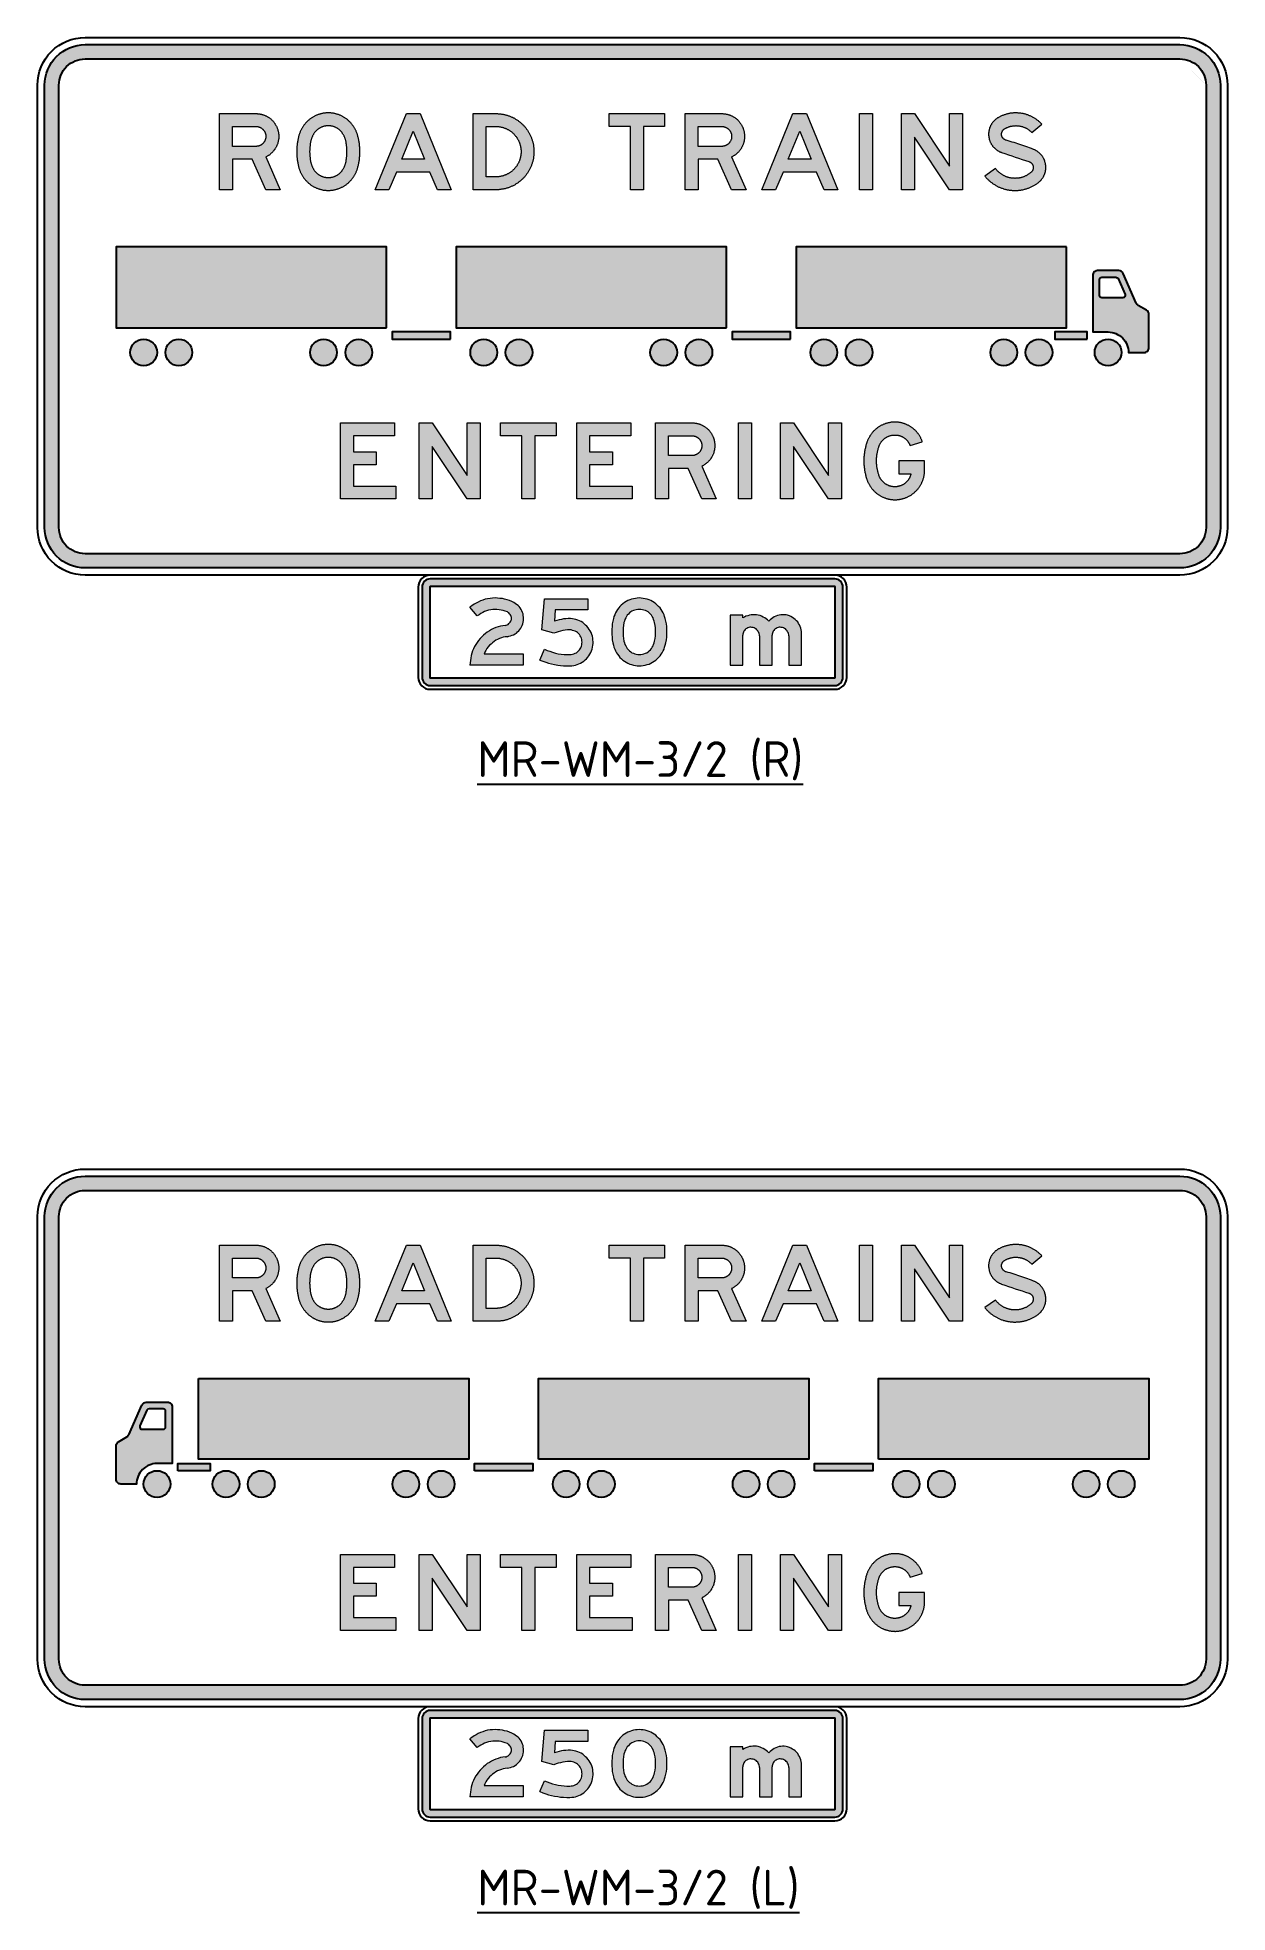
# Model space of a CAD drawing. Extents: x 171 to 337, y 11 to 274.
import ezdxf

# ---------------------------------------------------------------- set-up
doc = ezdxf.new("R2010")
doc.units = 0
for name, color, linetype in [('L25', 1, 'CONTINUOUS'), ('L35', 3, 'CONTINUOUS'), ('T25', 1, 'CONTINUOUS')]:
    doc.layers.add(name, color=color, linetype=linetype)
doc.styles.add('ISO', font='iso3098b.shx')

msp = doc.modelspace()

# ---------------------------------------------------------------- texts
at = {"layer": 'T25', "color": 3, "style": 'ISO'}
for s, p in [('%%UMR-WM-3/2 (R)', (232.25, 170.44)), ('%%UMR-WM-3/2 (L)', (232.25, 12.31))]:
    msp.add_text(s, height=5, dxfattribs=at).set_placement(p)

# ---------------------------------------------------------------- hatches: boundary and pattern name
at = {"layer": 'L25'}
h = msp.add_hatch(color=256, dxfattribs=at)
edge = h.paths.add_edge_path(flags=16)
edge.add_line((173.65, 205.39), (173.65, 267.39))
edge.add_arc((177.32, 267.39), 3.67, 90, 180, ccw=False)
edge.add_line((177.32, 271.05), (330.65, 271.05))
edge.add_arc((330.65, 267.39), 3.67, 0, 90, ccw=False)
edge.add_line((334.32, 267.39), (334.32, 205.39))
edge.add_arc((330.65, 205.39), 3.67, -90, 0, ccw=False)
edge.add_line((330.65, 201.72), (177.32, 201.72))
edge.add_arc((177.32, 205.39), 3.67, 180, 270, ccw=False)
edge = h.paths.add_edge_path()
edge.add_line((171.65, 205.39), (171.65, 267.39))
edge.add_arc((177.32, 267.39), 5.67, 90, 180, ccw=False)
edge.add_line((177.32, 273.05), (330.65, 273.05))
edge.add_arc((330.65, 267.39), 5.67, 0, 90, ccw=False)
edge.add_line((336.32, 267.39), (336.32, 205.39))
edge.add_arc((330.65, 205.39), 5.67, -90, 0, ccw=False)
edge.add_line((330.65, 199.72), (177.32, 199.72))
edge.add_arc((177.32, 205.39), 5.67, 180, 270, ccw=False)
h = msp.add_hatch(color=256, dxfattribs=at)
h.paths.add_polyline_path([(291.67, 263.39), (293.49, 263.39), (298.39, 256.03), (298.39, 263.39), (300.21, 263.39), (300.21, 252.72), (298.39, 252.72), (293.49, 260.08), (293.49, 252.72), (291.67, 252.72)])
h.paths.add_polyline_path([(285.8, 263.39), (287.61, 263.39), (287.61, 252.72), (285.8, 252.72)])
h.paths.add_polyline_path([(272.08, 252.72), (276.46, 263.39), (278.37, 263.39), (282.74, 252.72), (280.82, 252.72), (279.76, 255.17), (275.07, 255.17), (274, 252.72)])
h.paths.add_polyline_path([(277.41, 260.94), (279.01, 256.99), (275.81, 256.99)], flags=16)
h.paths.add_polyline_path([(250.72, 263.39), (258.49, 263.39), (258.49, 261.58), (255.51, 261.58), (255.51, 252.72), (253.7, 252.72), (253.7, 261.58), (250.72, 261.58)])
h.paths.add_polyline_path([(217.94, 252.72), (222.31, 263.39), (224.23, 263.39), (228.6, 252.72), (226.68, 252.72), (225.61, 255.17), (220.92, 255.17), (219.85, 252.72)])
h.paths.add_polyline_path([(223.27, 260.94), (224.87, 256.99), (221.67, 256.99)], flags=16)
h.paths.add_polyline_path([(202.63, 257.31), (204.66, 252.72), (202.63, 252.72), (200.71, 256.99), (197.94, 256.99), (197.94, 252.72), (196.12, 252.72), (196.12, 263.39), (201.25, 263.39), (201.32, 263.39), (201.4, 263.39), (201.47, 263.38), (201.55, 263.38), (201.63, 263.37), (201.7, 263.36), (201.78, 263.35), (201.86, 263.33), (201.93, 263.32), (202.01, 263.3), (202.08, 263.28), (202.16, 263.26), (202.23, 263.24), (202.31, 263.21), (202.38, 263.19), (202.45, 263.16), (202.52, 263.13), (202.59, 263.1), (202.67, 263.06), (202.73, 263.03), (202.8, 262.99), (202.87, 262.95), (202.94, 262.91), (203, 262.87), (203.07, 262.83), (203.13, 262.78), (203.19, 262.74), (203.25, 262.69), (203.31, 262.64), (203.37, 262.59), (203.42, 262.54), (203.48, 262.48), (203.54, 262.43), (203.59, 262.37), (203.64, 262.31), (203.69, 262.26), (203.74, 262.2), (203.79, 262.13), (203.84, 262.07), (203.88, 262.01), (203.92, 261.94), (203.96, 261.88), (204, 261.81), (204.04, 261.74), (204.08, 261.68), (204.12, 261.61), (204.15, 261.54), (204.18, 261.47), (204.21, 261.4), (204.24, 261.33), (204.26, 261.25), (204.29, 261.18), (204.31, 261.11), (204.33, 261.03), (204.35, 260.96), (204.37, 260.88), (204.39, 260.8), (204.4, 260.73), (204.41, 260.65), (204.42, 260.57), (204.43, 260.5), (204.44, 260.42), (204.44, 260.34), (204.44, 260.26), (204.44, 260.19), (204.44, 260.11), (204.44, 260.03), (204.43, 259.95), (204.43, 259.87), (204.42, 259.8), (204.41, 259.72), (204.4, 259.65), (204.38, 259.57), (204.37, 259.49), (204.35, 259.42), (204.33, 259.34), (204.31, 259.26), (204.29, 259.19), (204.26, 259.12), (204.23, 259.04), (204.2, 258.97), (204.17, 258.9), (204.14, 258.83), (204.11, 258.76), (204.07, 258.69), (204.03, 258.62), (204, 258.55), (203.95, 258.48), (203.91, 258.42), (203.87, 258.35), (203.82, 258.29), (203.77, 258.23), (203.73, 258.17), (203.68, 258.11), (203.62, 258.05), (203.57, 257.99), (203.52, 257.94), (203.46, 257.88), (203.4, 257.83), (203.34, 257.78), (203.28, 257.73), (203.22, 257.68), (203.17, 257.63), (203.1, 257.58), (203.04, 257.54), (202.97, 257.5), (202.91, 257.46), (202.84, 257.42), (202.77, 257.38), (202.7, 257.34)])
h.paths.add_polyline_path([(201.25, 258.8), (197.94, 258.8), (197.94, 261.58), (201.25, 261.58), (201.3, 261.58), (201.35, 261.57), (201.39, 261.57), (201.44, 261.56), (201.49, 261.56), (201.54, 261.55), (201.59, 261.53), (201.64, 261.52), (201.69, 261.5), (201.74, 261.49), (201.79, 261.47), (201.83, 261.45), (201.88, 261.43), (201.92, 261.4), (201.97, 261.38), (202.01, 261.35), (202.05, 261.32), (202.09, 261.29), (202.13, 261.26), (202.17, 261.22), (202.21, 261.19), (202.24, 261.15), (202.28, 261.12), (202.31, 261.08), (202.34, 261.04), (202.37, 261), (202.4, 260.96), (202.43, 260.91), (202.45, 260.87), (202.48, 260.82), (202.5, 260.78), (202.52, 260.73), (202.54, 260.68), (202.56, 260.64), (202.57, 260.59), (202.59, 260.54), (202.6, 260.49), (202.61, 260.44), (202.62, 260.39), (202.62, 260.34), (202.63, 260.29), (202.63, 260.24), (202.63, 260.19), (202.63, 260.14), (202.63, 260.08), (202.62, 260.03), (202.62, 259.98), (202.61, 259.93), (202.6, 259.88), (202.59, 259.83), (202.57, 259.79), (202.56, 259.74), (202.54, 259.69), (202.52, 259.65), (202.5, 259.6), (202.48, 259.55), (202.45, 259.51), (202.43, 259.47), (202.4, 259.42), (202.37, 259.38), (202.34, 259.34), (202.31, 259.3), (202.28, 259.26), (202.24, 259.22), (202.21, 259.19), (202.17, 259.15), (202.13, 259.12), (202.09, 259.09), (202.05, 259.06), (202.01, 259.03), (201.97, 259), (201.92, 258.98), (201.88, 258.95), (201.83, 258.93), (201.79, 258.91), (201.74, 258.89), (201.69, 258.87), (201.64, 258.86), (201.59, 258.84), (201.54, 258.83), (201.49, 258.82), (201.44, 258.82), (201.39, 258.81), (201.35, 258.8), (201.3, 258.8)], flags=16)
h.paths.add_polyline_path([(214.68, 254.22), (214.74, 254.29), (214.79, 254.36), (214.85, 254.43), (214.9, 254.51), (214.95, 254.59), (215, 254.66), (215.05, 254.74), (215.09, 254.82), (215.14, 254.9), (215.18, 254.98), (215.22, 255.07), (215.26, 255.15), (215.3, 255.23), (215.33, 255.32), (215.37, 255.4), (215.4, 255.49), (215.43, 255.57), (215.46, 255.66), (215.49, 255.75), (215.51, 255.84), (215.54, 255.92), (215.57, 256.05), (215.6, 256.17), (215.63, 256.29), (215.65, 256.41), (215.67, 256.54), (215.7, 256.67), (215.72, 256.79), (215.73, 256.92), (215.75, 257.04), (215.76, 257.17), (215.77, 257.3), (215.79, 257.42), (215.79, 257.55), (215.8, 257.68), (215.8, 257.8), (215.81, 257.93), (215.81, 258.05), (215.81, 258.18), (215.8, 258.31), (215.8, 258.43), (215.79, 258.56), (215.79, 258.69), (215.77, 258.81), (215.76, 258.94), (215.75, 259.07), (215.73, 259.19), (215.72, 259.32), (215.7, 259.45), (215.67, 259.57), (215.65, 259.7), (215.63, 259.82), (215.6, 259.94), (215.57, 260.06), (215.54, 260.19), (215.51, 260.28), (215.49, 260.36), (215.46, 260.45), (215.43, 260.54), (215.4, 260.62), (215.37, 260.71), (215.33, 260.79), (215.3, 260.88), (215.26, 260.96), (215.22, 261.04), (215.18, 261.13), (215.14, 261.21), (215.09, 261.29), (215.05, 261.37), (215, 261.45), (214.95, 261.52), (214.9, 261.6), (214.85, 261.67), (214.79, 261.75), (214.74, 261.82), (214.68, 261.89), (214.63, 261.96), (214.57, 262.03), (214.51, 262.1), (214.45, 262.17), (214.38, 262.23), (214.32, 262.3), (214.25, 262.36), (214.19, 262.42), (214.12, 262.48), (214.05, 262.54), (213.98, 262.59), (213.91, 262.65), (213.84, 262.7), (213.76, 262.76), (213.69, 262.81), (213.61, 262.85), (213.53, 262.9), (213.46, 262.95), (213.38, 262.99), (213.3, 263.03), (213.22, 263.07), (213.13, 263.11), (213.05, 263.15), (212.97, 263.18), (212.88, 263.22), (212.8, 263.25), (212.71, 263.28), (212.63, 263.31), (212.54, 263.33), (212.45, 263.36), (212.37, 263.38), (212.28, 263.4), (212.19, 263.42), (212.1, 263.43), (212.01, 263.45), (211.92, 263.46), (211.83, 263.47), (211.74, 263.48), (211.65, 263.48), (211.56, 263.49), (211.47, 263.49), (211.38, 263.49), (211.29, 263.49), (211.2, 263.49), (211.11, 263.48), (211.02, 263.48), (210.93, 263.47), (210.84, 263.46), (210.75, 263.45), (210.66, 263.43), (210.57, 263.42), (210.49, 263.4), (210.4, 263.38), (210.31, 263.36), (210.22, 263.33), (210.14, 263.31), (210.05, 263.28), (209.96, 263.25), (209.88, 263.22), (209.79, 263.18), (209.71, 263.15), (209.63, 263.11), (209.55, 263.07), (209.46, 263.03), (209.38, 262.99), (209.3, 262.95), (209.23, 262.9), (209.15, 262.85), (209.07, 262.81), (209, 262.76), (208.92, 262.7), (208.85, 262.65), (208.78, 262.59), (208.71, 262.54), (208.64, 262.48), (208.57, 262.42), (208.51, 262.36), (208.44, 262.3), (208.38, 262.23), (208.31, 262.17), (208.25, 262.1), (208.19, 262.03), (208.13, 261.96), (208.08, 261.89), (208.02, 261.82), (207.97, 261.75), (207.91, 261.67), (207.86, 261.6), (207.81, 261.52), (207.76, 261.45), (207.71, 261.37), (207.67, 261.29), (207.62, 261.21), (207.58, 261.13), (207.54, 261.04), (207.5, 260.96), (207.46, 260.88), (207.43, 260.79), (207.39, 260.71), (207.36, 260.62), (207.33, 260.54), (207.3, 260.45), (207.27, 260.36), (207.25, 260.28), (207.22, 260.19), (207.19, 260.06), (207.16, 259.94), (207.14, 259.82), (207.11, 259.7), (207.09, 259.57), (207.07, 259.45), (207.05, 259.32), (207.03, 259.19), (207.01, 259.07), (207, 258.94), (206.99, 258.81), (206.98, 258.69), (206.97, 258.56), (206.96, 258.43), (206.96, 258.31), (206.95, 258.18), (206.95, 258.05), (206.95, 257.93), (206.96, 257.8), (206.96, 257.68), (206.97, 257.55), (206.98, 257.42), (206.99, 257.3), (207, 257.17), (207.01, 257.04), (207.03, 256.92), (207.05, 256.79), (207.07, 256.67), (207.09, 256.54), (207.11, 256.41), (207.14, 256.29), (207.16, 256.17), (207.19, 256.05), (207.22, 255.92), (207.25, 255.84), (207.27, 255.75), (207.3, 255.66), (207.33, 255.57), (207.36, 255.49), (207.39, 255.4), (207.43, 255.32), (207.46, 255.23), (207.5, 255.15), (207.54, 255.07), (207.58, 254.98), (207.62, 254.9), (207.67, 254.82), (207.71, 254.74), (207.76, 254.66), (207.81, 254.59), (207.86, 254.51), (207.91, 254.43), (207.97, 254.36), (208.02, 254.29), (208.08, 254.22), (208.13, 254.15), (208.19, 254.08), (208.25, 254.02), (208.31, 253.95), (208.37, 253.89), (208.43, 253.82), (208.5, 253.76), (208.56, 253.7), (208.63, 253.65), (208.7, 253.59), (208.76, 253.53), (208.83, 253.48), (208.9, 253.43), (208.97, 253.38), (209.05, 253.33), (209.12, 253.28), (209.2, 253.23), (209.27, 253.19), (209.35, 253.14), (209.43, 253.1), (209.51, 253.06), (209.59, 253.02), (209.67, 252.99), (209.75, 252.95), (209.83, 252.92), (209.91, 252.89), (210, 252.86), (210.08, 252.83), (210.17, 252.8), (210.25, 252.78), (210.34, 252.76), (210.42, 252.74), (210.51, 252.72), (210.59, 252.7), (210.68, 252.68), (210.76, 252.67), (210.85, 252.66), (210.94, 252.65), (211.03, 252.64), (211.12, 252.63), (211.2, 252.63), (211.29, 252.63), (211.38, 252.62), (211.47, 252.63), (211.56, 252.63), (211.65, 252.63), (211.73, 252.64), (211.82, 252.65), (211.91, 252.66), (212, 252.67), (212.08, 252.68), (212.17, 252.7), (212.26, 252.72), (212.34, 252.74), (212.43, 252.76), (212.51, 252.78), (212.6, 252.8), (212.68, 252.83), (212.76, 252.86), (212.85, 252.89), (212.93, 252.92), (213.01, 252.95), (213.09, 252.99), (213.17, 253.02), (213.25, 253.06), (213.33, 253.1), (213.41, 253.14), (213.49, 253.19), (213.56, 253.23), (213.64, 253.28), (213.71, 253.33), (213.79, 253.38), (213.86, 253.43), (213.93, 253.48), (214, 253.53), (214.07, 253.59), (214.14, 253.65), (214.2, 253.7), (214.26, 253.76), (214.33, 253.82), (214.39, 253.89), (214.45, 253.95), (214.51, 254.02), (214.57, 254.08), (214.63, 254.15)])
h.paths.add_polyline_path([(211.38, 254.43), (211.45, 254.43), (211.52, 254.43), (211.58, 254.43), (211.65, 254.44), (211.72, 254.45), (211.78, 254.46), (211.85, 254.47), (211.92, 254.49), (211.98, 254.5), (212.05, 254.52), (212.11, 254.54), (212.18, 254.56), (212.24, 254.58), (212.3, 254.61), (212.36, 254.64), (212.42, 254.67), (212.48, 254.7), (212.54, 254.73), (212.6, 254.76), (212.66, 254.8), (212.71, 254.83), (212.77, 254.87), (212.82, 254.91), (212.88, 254.95), (212.93, 255), (212.98, 255.04), (213.03, 255.09), (213.08, 255.13), (213.13, 255.18), (213.17, 255.23), (213.22, 255.28), (213.26, 255.34), (213.3, 255.39), (213.34, 255.45), (213.39, 255.51), (213.43, 255.58), (213.47, 255.64), (213.51, 255.71), (213.55, 255.78), (213.58, 255.84), (213.62, 255.91), (213.65, 255.98), (213.68, 256.05), (213.71, 256.12), (213.73, 256.19), (213.76, 256.26), (213.78, 256.34), (213.8, 256.41), (213.82, 256.49), (213.83, 256.56), (213.86, 256.68), (213.88, 256.8), (213.9, 256.92), (213.92, 257.04), (213.93, 257.16), (213.95, 257.28), (213.96, 257.4), (213.97, 257.52), (213.98, 257.64), (213.98, 257.76), (213.98, 257.88), (213.99, 257.99), (213.99, 258.11), (213.98, 258.23), (213.98, 258.35), (213.98, 258.47), (213.97, 258.59), (213.96, 258.72), (213.95, 258.84), (213.93, 258.96), (213.92, 259.07), (213.9, 259.19), (213.88, 259.31), (213.86, 259.43), (213.83, 259.55), (213.82, 259.62), (213.8, 259.7), (213.78, 259.77), (213.76, 259.84), (213.73, 259.91), (213.71, 259.99), (213.68, 260.06), (213.65, 260.13), (213.62, 260.2), (213.58, 260.27), (213.55, 260.33), (213.51, 260.4), (213.47, 260.47), (213.43, 260.53), (213.39, 260.6), (213.34, 260.66), (213.3, 260.72), (213.26, 260.77), (213.22, 260.83), (213.17, 260.88), (213.13, 260.93), (213.08, 260.98), (213.03, 261.02), (212.98, 261.07), (212.93, 261.11), (212.88, 261.16), (212.82, 261.2), (212.77, 261.24), (212.71, 261.28), (212.66, 261.31), (212.6, 261.35), (212.54, 261.38), (212.48, 261.41), (212.42, 261.44), (212.36, 261.47), (212.3, 261.5), (212.24, 261.53), (212.18, 261.55), (212.11, 261.57), (212.05, 261.59), (211.98, 261.61), (211.92, 261.62), (211.85, 261.63), (211.78, 261.64), (211.72, 261.66), (211.65, 261.66), (211.58, 261.67), (211.52, 261.68), (211.45, 261.68), (211.38, 261.68), (211.31, 261.68), (211.25, 261.68), (211.18, 261.67), (211.11, 261.66), (211.04, 261.66), (210.98, 261.64), (210.91, 261.63), (210.84, 261.62), (210.78, 261.61), (210.71, 261.59), (210.65, 261.57), (210.58, 261.55), (210.53, 261.53), (210.46, 261.5), (210.4, 261.47), (210.34, 261.44), (210.28, 261.41), (210.22, 261.38), (210.16, 261.35), (210.1, 261.31), (210.05, 261.28), (209.99, 261.24), (209.94, 261.2), (209.88, 261.16), (209.83, 261.11), (209.78, 261.07), (209.73, 261.02), (209.68, 260.98), (209.64, 260.93), (209.59, 260.88), (209.55, 260.83), (209.5, 260.77), (209.46, 260.72), (209.42, 260.66), (209.37, 260.6), (209.33, 260.53), (209.29, 260.47), (209.25, 260.4), (209.21, 260.33), (209.18, 260.27), (209.15, 260.2), (209.11, 260.13), (209.08, 260.06), (209.06, 259.99), (209.03, 259.91), (209.01, 259.84), (208.98, 259.77), (208.96, 259.7), (208.94, 259.62), (208.93, 259.55), (208.9, 259.43), (208.88, 259.31), (208.86, 259.19), (208.84, 259.07), (208.83, 258.96), (208.82, 258.84), (208.8, 258.72), (208.79, 258.59), (208.79, 258.47), (208.78, 258.35), (208.78, 258.23), (208.77, 258.11), (208.77, 257.99), (208.78, 257.88), (208.78, 257.76), (208.79, 257.64), (208.79, 257.52), (208.8, 257.4), (208.82, 257.28), (208.83, 257.16), (208.84, 257.04), (208.86, 256.92), (208.88, 256.8), (208.9, 256.68), (208.93, 256.56), (208.94, 256.49), (208.96, 256.41), (208.98, 256.34), (209.01, 256.26), (209.03, 256.19), (209.06, 256.12), (209.08, 256.05), (209.11, 255.98), (209.15, 255.91), (209.18, 255.84), (209.21, 255.78), (209.25, 255.71), (209.29, 255.64), (209.33, 255.58), (209.37, 255.51), (209.42, 255.45), (209.46, 255.39), (209.5, 255.34), (209.55, 255.28), (209.59, 255.23), (209.64, 255.18), (209.68, 255.13), (209.73, 255.09), (209.78, 255.04), (209.83, 255), (209.88, 254.95), (209.94, 254.91), (209.99, 254.87), (210.05, 254.83), (210.1, 254.8), (210.16, 254.76), (210.22, 254.73), (210.28, 254.7), (210.34, 254.67), (210.4, 254.64), (210.46, 254.61), (210.53, 254.58), (210.58, 254.56), (210.65, 254.54), (210.71, 254.52), (210.78, 254.5), (210.84, 254.49), (210.91, 254.47), (210.98, 254.46), (211.04, 254.45), (211.11, 254.44), (211.18, 254.43), (211.25, 254.43), (211.31, 254.43)], flags=16)
h.paths.add_polyline_path([(234.85, 252.72), (231.66, 252.72), (231.66, 263.39), (234.85, 263.39), (234.96, 263.39), (235.06, 263.39), (235.16, 263.38), (235.25, 263.38), (235.35, 263.37), (235.45, 263.36), (235.55, 263.35), (235.65, 263.33), (235.75, 263.32), (235.85, 263.3), (235.95, 263.28), (236.05, 263.26), (236.14, 263.24), (236.24, 263.21), (236.33, 263.19), (236.43, 263.16), (236.52, 263.13), (236.62, 263.1), (236.71, 263.06), (236.81, 263.03), (236.9, 262.99), (236.99, 262.95), (237.08, 262.91), (237.17, 262.87), (237.26, 262.82), (237.35, 262.78), (237.44, 262.73), (237.53, 262.68), (237.61, 262.63), (237.7, 262.58), (237.78, 262.53), (237.87, 262.47), (237.95, 262.41), (238.03, 262.35), (238.11, 262.29), (238.18, 262.23), (238.26, 262.17), (238.34, 262.1), (238.41, 262.04), (238.49, 261.97), (238.56, 261.9), (238.63, 261.83), (238.7, 261.76), (238.77, 261.69), (238.84, 261.62), (238.9, 261.54), (238.97, 261.47), (239.03, 261.39), (239.09, 261.31), (239.15, 261.23), (239.21, 261.15), (239.27, 261.07), (239.33, 260.98), (239.38, 260.9), (239.43, 260.81), (239.48, 260.73), (239.53, 260.64), (239.58, 260.55), (239.62, 260.46), (239.67, 260.37), (239.71, 260.28), (239.75, 260.19), (239.79, 260.1), (239.83, 260.01), (239.86, 259.91), (239.89, 259.82), (239.92, 259.73), (239.95, 259.63), (239.98, 259.54), (240.01, 259.44), (240.03, 259.34), (240.06, 259.24), (240.08, 259.15), (240.1, 259.05), (240.11, 258.95), (240.13, 258.85), (240.14, 258.75), (240.15, 258.65), (240.16, 258.55), (240.17, 258.45), (240.18, 258.35), (240.18, 258.25), (240.18, 258.15), (240.18, 258.05), (240.18, 257.96), (240.18, 257.86), (240.18, 257.76), (240.17, 257.66), (240.16, 257.56), (240.15, 257.46), (240.14, 257.36), (240.13, 257.26), (240.11, 257.16), (240.1, 257.06), (240.08, 256.96), (240.06, 256.87), (240.03, 256.77), (240.01, 256.67), (239.98, 256.57), (239.95, 256.48), (239.92, 256.38), (239.89, 256.29), (239.86, 256.19), (239.83, 256.1), (239.79, 256.01), (239.75, 255.92), (239.71, 255.83), (239.67, 255.74), (239.62, 255.65), (239.58, 255.56), (239.53, 255.47), (239.48, 255.38), (239.43, 255.3), (239.38, 255.21), (239.33, 255.13), (239.27, 255.04), (239.21, 254.96), (239.15, 254.88), (239.09, 254.8), (239.03, 254.72), (238.97, 254.64), (238.9, 254.57), (238.84, 254.49), (238.77, 254.42), (238.7, 254.34), (238.63, 254.28), (238.56, 254.21), (238.49, 254.14), (238.41, 254.07), (238.34, 254.01), (238.26, 253.94), (238.18, 253.88), (238.11, 253.82), (238.03, 253.76), (237.95, 253.7), (237.87, 253.64), (237.78, 253.59), (237.7, 253.53), (237.61, 253.48), (237.53, 253.43), (237.44, 253.38), (237.35, 253.33), (237.26, 253.29), (237.17, 253.24), (237.08, 253.2), (236.99, 253.16), (236.9, 253.12), (236.81, 253.08), (236.71, 253.05), (236.62, 253.01), (236.52, 252.98), (236.43, 252.95), (236.33, 252.92), (236.24, 252.9), (236.14, 252.87), (236.05, 252.85), (235.95, 252.83), (235.85, 252.81), (235.75, 252.79), (235.65, 252.78), (235.55, 252.76), (235.45, 252.75), (235.35, 252.74), (235.25, 252.73), (235.16, 252.73), (235.06, 252.72), (234.96, 252.72)])
h.paths.add_polyline_path([(234.85, 254.53), (233.47, 254.53), (233.47, 261.58), (234.85, 261.58), (234.94, 261.58), (235.02, 261.57), (235.1, 261.57), (235.18, 261.56), (235.26, 261.56), (235.34, 261.55), (235.42, 261.53), (235.5, 261.52), (235.58, 261.5), (235.66, 261.49), (235.74, 261.47), (235.82, 261.45), (235.9, 261.42), (235.98, 261.4), (236.06, 261.37), (236.13, 261.34), (236.21, 261.31), (236.28, 261.28), (236.35, 261.25), (236.43, 261.21), (236.5, 261.18), (236.57, 261.14), (236.64, 261.1), (236.71, 261.05), (236.78, 261.01), (236.85, 260.97), (236.91, 260.92), (236.98, 260.87), (237.05, 260.82), (237.11, 260.77), (237.17, 260.72), (237.23, 260.66), (237.29, 260.61), (237.35, 260.55), (237.41, 260.49), (237.46, 260.43), (237.52, 260.37), (237.57, 260.31), (237.62, 260.24), (237.67, 260.18), (237.72, 260.11), (237.77, 260.05), (237.81, 259.98), (237.85, 259.91), (237.9, 259.84), (237.94, 259.77), (237.98, 259.7), (238.01, 259.63), (238.05, 259.56), (238.08, 259.48), (238.11, 259.41), (238.14, 259.33), (238.17, 259.25), (238.19, 259.18), (238.22, 259.1), (238.24, 259.02), (238.26, 258.94), (238.28, 258.86), (238.3, 258.78), (238.32, 258.7), (238.33, 258.62), (238.34, 258.54), (238.35, 258.46), (238.36, 258.38), (238.37, 258.3), (238.37, 258.22), (238.37, 258.13), (238.37, 258.05), (238.37, 257.97), (238.37, 257.89), (238.37, 257.81), (238.36, 257.73), (238.35, 257.65), (238.34, 257.57), (238.33, 257.49), (238.32, 257.41), (238.3, 257.33), (238.28, 257.25), (238.26, 257.17), (238.24, 257.09), (238.22, 257.01), (238.19, 256.93), (238.17, 256.86), (238.14, 256.78), (238.11, 256.7), (238.08, 256.63), (238.05, 256.55), (238.01, 256.48), (237.98, 256.41), (237.94, 256.34), (237.9, 256.27), (237.85, 256.2), (237.81, 256.13), (237.77, 256.06), (237.72, 256), (237.67, 255.93), (237.62, 255.87), (237.57, 255.8), (237.52, 255.74), (237.46, 255.68), (237.41, 255.62), (237.35, 255.56), (237.29, 255.5), (237.23, 255.45), (237.17, 255.39), (237.11, 255.34), (237.05, 255.29), (236.98, 255.24), (236.91, 255.19), (236.85, 255.15), (236.78, 255.1), (236.71, 255.06), (236.64, 255.01), (236.57, 254.97), (236.5, 254.93), (236.43, 254.9), (236.35, 254.86), (236.28, 254.83), (236.21, 254.8), (236.13, 254.77), (236.06, 254.74), (235.98, 254.71), (235.9, 254.69), (235.82, 254.66), (235.74, 254.64), (235.66, 254.62), (235.58, 254.61), (235.5, 254.59), (235.42, 254.58), (235.34, 254.56), (235.26, 254.55), (235.18, 254.55), (235.1, 254.54), (235.02, 254.54), (234.94, 254.53)], flags=16)
h.paths.add_polyline_path([(261.37, 263.39), (266.48, 263.39), (266.56, 263.39), (266.64, 263.39), (266.72, 263.38), (266.8, 263.38), (266.87, 263.37), (266.95, 263.36), (267.03, 263.35), (267.1, 263.33), (267.18, 263.32), (267.25, 263.3), (267.33, 263.28), (267.4, 263.26), (267.47, 263.24), (267.55, 263.21), (267.62, 263.19), (267.69, 263.16), (267.76, 263.13), (267.83, 263.1), (267.9, 263.06), (267.97, 263.03), (268.04, 262.99), (268.11, 262.95), (268.18, 262.91), (268.24, 262.87), (268.31, 262.83), (268.37, 262.78), (268.43, 262.74), (268.49, 262.69), (268.55, 262.64), (268.61, 262.59), (268.67, 262.54), (268.72, 262.48), (268.78, 262.43), (268.83, 262.37), (268.89, 262.31), (268.94, 262.26), (268.99, 262.2), (269.03, 262.13), (269.08, 262.07), (269.12, 262.01), (269.17, 261.94), (269.21, 261.88), (269.24, 261.81), (269.28, 261.74), (269.32, 261.68), (269.35, 261.61), (269.39, 261.54), (269.42, 261.47), (269.45, 261.4), (269.48, 261.33), (269.5, 261.25), (269.53, 261.18), (269.55, 261.11), (269.57, 261.03), (269.59, 260.96), (269.61, 260.88), (269.62, 260.8), (269.64, 260.73), (269.65, 260.65), (269.66, 260.57), (269.67, 260.5), (269.67, 260.42), (269.68, 260.34), (269.68, 260.26), (269.68, 260.19), (269.68, 260.11), (269.68, 260.03), (269.67, 259.95), (269.67, 259.87), (269.66, 259.8), (269.65, 259.72), (269.64, 259.65), (269.62, 259.57), (269.61, 259.49), (269.59, 259.42), (269.57, 259.34), (269.55, 259.26), (269.53, 259.19), (269.5, 259.12), (269.47, 259.04), (269.44, 258.97), (269.41, 258.9), (269.38, 258.83), (269.35, 258.76), (269.31, 258.69), (269.27, 258.62), (269.24, 258.55), (269.2, 258.48), (269.16, 258.42), (269.11, 258.35), (269.07, 258.29), (269.02, 258.23), (268.97, 258.17), (268.92, 258.11), (268.87, 258.05), (268.82, 257.99), (268.76, 257.94), (268.7, 257.88), (268.65, 257.83), (268.59, 257.78), (268.53, 257.73), (268.47, 257.68), (268.41, 257.63), (268.34, 257.58), (268.28, 257.54), (268.21, 257.5), (268.15, 257.46), (268.08, 257.42), (268.01, 257.38), (267.94, 257.34), (267.87, 257.31), (269.9, 252.72), (267.87, 252.72), (265.95, 256.99), (263.18, 256.99), (263.18, 252.72), (261.37, 252.72)])
h.paths.add_polyline_path([(263.18, 261.58), (266.48, 261.58), (266.54, 261.58), (266.59, 261.57), (266.64, 261.57), (266.69, 261.56), (266.74, 261.56), (266.79, 261.55), (266.84, 261.53), (266.89, 261.52), (266.93, 261.5), (266.98, 261.49), (267.03, 261.47), (267.08, 261.45), (267.12, 261.43), (267.17, 261.4), (267.21, 261.38), (267.25, 261.35), (267.3, 261.32), (267.34, 261.29), (267.38, 261.26), (267.41, 261.22), (267.45, 261.19), (267.48, 261.15), (267.52, 261.12), (267.55, 261.08), (267.58, 261.04), (267.61, 261), (267.64, 260.96), (267.67, 260.91), (267.69, 260.87), (267.72, 260.82), (267.74, 260.78), (267.76, 260.73), (267.78, 260.68), (267.8, 260.64), (267.81, 260.59), (267.83, 260.54), (267.84, 260.49), (267.85, 260.44), (267.86, 260.39), (267.86, 260.34), (267.87, 260.29), (267.87, 260.24), (267.87, 260.19), (267.87, 260.14), (267.87, 260.08), (267.86, 260.03), (267.86, 259.98), (267.85, 259.93), (267.84, 259.88), (267.83, 259.83), (267.81, 259.79), (267.8, 259.74), (267.78, 259.69), (267.76, 259.65), (267.74, 259.6), (267.72, 259.55), (267.69, 259.51), (267.67, 259.47), (267.64, 259.42), (267.61, 259.38), (267.58, 259.34), (267.55, 259.3), (267.52, 259.26), (267.48, 259.22), (267.45, 259.19), (267.41, 259.15), (267.38, 259.12), (267.34, 259.09), (267.3, 259.06), (267.25, 259.03), (267.21, 259), (267.17, 258.98), (267.12, 258.95), (267.08, 258.93), (267.03, 258.91), (266.98, 258.89), (266.93, 258.87), (266.89, 258.86), (266.84, 258.84), (266.79, 258.83), (266.74, 258.82), (266.69, 258.82), (266.64, 258.81), (266.59, 258.8), (266.54, 258.8), (266.48, 258.8), (263.18, 258.8)], flags=16)
h.paths.add_polyline_path([(306.1, 261.26), (306.16, 261.29), (306.23, 261.33), (306.3, 261.37), (306.37, 261.4), (306.43, 261.43), (306.5, 261.46), (306.58, 261.49), (306.65, 261.52), (306.72, 261.54), (306.79, 261.57), (306.87, 261.59), (306.94, 261.61), (307.01, 261.62), (307.09, 261.64), (307.16, 261.65), (307.24, 261.66), (307.31, 261.67), (307.39, 261.68), (307.47, 261.69), (307.54, 261.69), (307.62, 261.69), (307.7, 261.7), (307.77, 261.69), (307.84, 261.69), (307.92, 261.69), (308, 261.68), (308.07, 261.67), (308.15, 261.66), (308.22, 261.65), (308.3, 261.63), (308.37, 261.62), (308.45, 261.6), (308.52, 261.58), (308.59, 261.56), (308.67, 261.54), (308.74, 261.51), (308.81, 261.49), (308.88, 261.46), (308.95, 261.43), (309.02, 261.4), (309.09, 261.36), (309.16, 261.33), (309.22, 261.29), (309.29, 261.25), (309.35, 261.21), (309.42, 261.17), (309.48, 261.12), (309.54, 261.08), (309.6, 261.03), (309.66, 260.98), (309.71, 260.93), (309.77, 260.88), (309.83, 260.83), (309.88, 260.78), (309.93, 260.72), (311.32, 261.89), (311.26, 261.96), (311.19, 262.03), (311.12, 262.1), (311.05, 262.17), (310.98, 262.23), (310.91, 262.29), (310.83, 262.36), (310.76, 262.42), (310.68, 262.48), (310.6, 262.53), (310.53, 262.59), (310.45, 262.64), (310.37, 262.7), (310.28, 262.75), (310.2, 262.8), (310.12, 262.85), (310.03, 262.89), (309.95, 262.94), (309.86, 262.98), (309.78, 263.02), (309.69, 263.06), (309.6, 263.1), (309.52, 263.14), (309.43, 263.17), (309.34, 263.21), (309.24, 263.24), (309.15, 263.27), (309.06, 263.29), (308.97, 263.32), (308.87, 263.34), (308.78, 263.37), (308.69, 263.39), (308.59, 263.41), (308.5, 263.42), (308.4, 263.44), (308.31, 263.45), (308.21, 263.46), (308.11, 263.47), (308.02, 263.47), (307.92, 263.48), (307.83, 263.48), (307.73, 263.49), (307.64, 263.49), (307.54, 263.48), (307.45, 263.48), (307.35, 263.48), (307.25, 263.47), (307.16, 263.46), (307.06, 263.45), (306.97, 263.44), (306.87, 263.43), (306.78, 263.41), (306.68, 263.39), (306.59, 263.37), (306.49, 263.35), (306.4, 263.32), (306.31, 263.3), (306.21, 263.27), (306.12, 263.24), (306.03, 263.21), (305.94, 263.18), (305.86, 263.14), (305.77, 263.11), (305.68, 263.07), (305.59, 263.03), (305.5, 262.99), (305.42, 262.95), (305.33, 262.9), (305.25, 262.86), (305.18, 262.82), (305.12, 262.78), (305.07, 262.74), (305.01, 262.7), (304.95, 262.66), (304.89, 262.62), (304.84, 262.58), (304.79, 262.53), (304.73, 262.48), (304.68, 262.43), (304.63, 262.38), (304.58, 262.33), (304.54, 262.28), (304.49, 262.23), (304.45, 262.17), (304.4, 262.12), (304.36, 262.06), (304.32, 262), (304.28, 261.94), (304.25, 261.88), (304.21, 261.82), (304.18, 261.76), (304.14, 261.7), (304.11, 261.63), (304.09, 261.57), (304.06, 261.51), (304.04, 261.44), (304.01, 261.38), (303.99, 261.31), (303.97, 261.24), (303.95, 261.17), (303.94, 261.1), (303.92, 261.04), (303.91, 260.97), (303.9, 260.9), (303.89, 260.83), (303.88, 260.76), (303.87, 260.69), (303.87, 260.62), (303.87, 260.54), (303.87, 260.47), (303.87, 260.4), (303.87, 260.33), (303.88, 260.26), (303.88, 260.19), (303.89, 260.12), (303.9, 260.05), (303.92, 259.98), (303.93, 259.91), (303.95, 259.84), (303.96, 259.78), (303.98, 259.71), (304.01, 259.65), (304.03, 259.58), (304.05, 259.51), (304.08, 259.45), (304.1, 259.38), (304.13, 259.32), (304.17, 259.26), (304.2, 259.19), (304.23, 259.13), (304.27, 259.07), (304.31, 259.01), (304.35, 258.95), (304.39, 258.9), (304.43, 258.84), (304.47, 258.79), (304.52, 258.73), (304.57, 258.68), (304.62, 258.63), (304.66, 258.58), (304.72, 258.53), (304.77, 258.48), (304.82, 258.43), (304.88, 258.39), (304.93, 258.35), (304.99, 258.3), (305.05, 258.26), (305.1, 258.22), (305.16, 258.19), (305.22, 258.15), (305.29, 258.12), (305.35, 258.08), (305.41, 258.05), (305.48, 258.02), (305.54, 258), (305.61, 257.97), (305.67, 257.95), (306.15, 257.78), (306.63, 257.62), (307.11, 257.46), (307.59, 257.29), (308.06, 257.13), (308.55, 256.98), (309.03, 256.82), (309.51, 256.67), (309.55, 256.65), (309.59, 256.64), (309.62, 256.62), (309.66, 256.61), (309.69, 256.59), (309.72, 256.56), (309.76, 256.54), (309.79, 256.52), (309.82, 256.49), (309.85, 256.46), (309.88, 256.44), (309.91, 256.41), (309.93, 256.37), (309.96, 256.34), (309.98, 256.31), (310, 256.27), (310.02, 256.24), (310.04, 256.2), (310.05, 256.17), (310.07, 256.13), (310.08, 256.1), (310.09, 256.06), (310.1, 256.02), (310.11, 255.98), (310.12, 255.94), (310.12, 255.9), (310.12, 255.86), (310.12, 255.82), (310.12, 255.78), (310.12, 255.74), (310.11, 255.7), (310.1, 255.66), (310.1, 255.62), (310.08, 255.58), (310.07, 255.54), (310.06, 255.5), (310.04, 255.46), (310.02, 255.43), (310, 255.39), (309.98, 255.36), (309.96, 255.33), (309.94, 255.29), (309.91, 255.26), (309.89, 255.23), (309.86, 255.2), (309.83, 255.17), (309.77, 255.12), (309.7, 255.07), (309.64, 255.02), (309.58, 254.97), (309.52, 254.93), (309.45, 254.88), (309.38, 254.84), (309.32, 254.8), (309.25, 254.76), (309.18, 254.72), (309.11, 254.68), (309.03, 254.65), (308.96, 254.61), (308.89, 254.58), (308.81, 254.55), (308.74, 254.52), (308.66, 254.5), (308.59, 254.47), (308.51, 254.45), (308.43, 254.43), (308.36, 254.41), (308.28, 254.39), (308.2, 254.37), (308.12, 254.36), (308.04, 254.35), (307.96, 254.34), (307.88, 254.33), (307.8, 254.32), (307.73, 254.32), (307.65, 254.32), (307.57, 254.31), (307.49, 254.32), (307.41, 254.32), (307.33, 254.32), (307.25, 254.33), (307.17, 254.34), (307.09, 254.35), (307.01, 254.36), (306.93, 254.38), (306.85, 254.39), (306.77, 254.41), (306.7, 254.43), (306.62, 254.45), (306.54, 254.47), (306.47, 254.5), (306.39, 254.52), (306.32, 254.55), (306.24, 254.58), (306.17, 254.61), (306.1, 254.65), (306.02, 254.68), (305.95, 254.72), (305.89, 254.76), (305.82, 254.8), (305.75, 254.84), (305.68, 254.89), (305.62, 254.93), (305.55, 254.98), (305.49, 255.03), (305.43, 255.07), (305.36, 255.13), (305.3, 255.18), (305.24, 255.23), (305.19, 255.29), (305.13, 255.34), (305.07, 255.4), (305.02, 255.46), (304.97, 255.52), (304.92, 255.58), (304.87, 255.65), (304.82, 255.71), (303.33, 254.64), (303.39, 254.56), (303.46, 254.48), (303.52, 254.41), (303.59, 254.33), (303.66, 254.27), (303.74, 254.19), (303.81, 254.12), (303.88, 254.05), (303.96, 253.98), (304.03, 253.92), (304.11, 253.85), (304.19, 253.79), (304.27, 253.73), (304.35, 253.67), (304.43, 253.61), (304.51, 253.55), (304.6, 253.49), (304.69, 253.44), (304.77, 253.39), (304.86, 253.33), (304.95, 253.29), (305.04, 253.24), (305.13, 253.19), (305.22, 253.15), (305.31, 253.1), (305.41, 253.06), (305.5, 253.02), (305.59, 252.99), (305.69, 252.95), (305.78, 252.92), (305.88, 252.88), (305.97, 252.85), (306.07, 252.82), (306.17, 252.8), (306.27, 252.77), (306.36, 252.75), (306.46, 252.73), (306.56, 252.71), (306.66, 252.69), (306.76, 252.67), (306.86, 252.66), (306.97, 252.65), (307.07, 252.64), (307.17, 252.63), (307.27, 252.62), (307.37, 252.62), (307.47, 252.62), (307.57, 252.62), (307.68, 252.62), (307.77, 252.62), (307.87, 252.63), (307.98, 252.63), (308.08, 252.64), (308.18, 252.65), (308.28, 252.66), (308.38, 252.68), (308.48, 252.69), (308.58, 252.71), (308.68, 252.73), (308.78, 252.76), (308.88, 252.78), (308.97, 252.8), (309.07, 252.83), (309.17, 252.86), (309.27, 252.89), (309.36, 252.92), (309.46, 252.96), (309.55, 253), (309.64, 253.03), (309.74, 253.07), (309.83, 253.12), (309.92, 253.16), (310.01, 253.2), (310.1, 253.25), (310.19, 253.3), (310.28, 253.35), (310.37, 253.4), (310.45, 253.45), (310.54, 253.51), (310.62, 253.56), (310.71, 253.62), (310.79, 253.68), (310.85, 253.73), (310.9, 253.77), (310.95, 253.82), (311.01, 253.86), (311.06, 253.91), (311.11, 253.96), (311.16, 254.01), (311.2, 254.06), (311.25, 254.12), (311.29, 254.17), (311.34, 254.23), (311.38, 254.29), (311.42, 254.34), (311.45, 254.4), (311.49, 254.46), (311.53, 254.52), (311.56, 254.58), (311.59, 254.64), (311.62, 254.71), (311.65, 254.77), (311.68, 254.84), (311.7, 254.9), (311.73, 254.97), (311.75, 255.03), (311.77, 255.1), (311.79, 255.17), (311.81, 255.24), (311.82, 255.31), (311.83, 255.38), (311.85, 255.45), (311.86, 255.52), (311.86, 255.59), (311.87, 255.66), (311.87, 255.73), (311.88, 255.8), (311.88, 255.87), (311.88, 255.94), (311.87, 256.01), (311.87, 256.08), (311.86, 256.15), (311.85, 256.22), (311.84, 256.28), (311.83, 256.35), (311.82, 256.42), (311.8, 256.49), (311.78, 256.56), (311.76, 256.63), (311.74, 256.7), (311.72, 256.76), (311.69, 256.83), (311.67, 256.89), (311.64, 256.96), (311.61, 257.02), (311.58, 257.09), (311.55, 257.15), (311.51, 257.21), (311.47, 257.27), (311.44, 257.33), (311.4, 257.39), (311.36, 257.45), (311.32, 257.5), (311.28, 257.56), (311.23, 257.61), (311.18, 257.67), (311.14, 257.72), (311.09, 257.77), (311.04, 257.82), (310.98, 257.86), (310.93, 257.91), (310.88, 257.96), (310.82, 257.99), (310.77, 258.04), (310.71, 258.08), (310.65, 258.12), (310.59, 258.15), (310.53, 258.19), (310.47, 258.23), (310.41, 258.26), (310.34, 258.29), (310.28, 258.32), (310.21, 258.35), (310.15, 258.37), (309.88, 258.48), (309.61, 258.58), (309.34, 258.68), (309.07, 258.78), (308.79, 258.87), (308.52, 258.97), (308.24, 259.06), (307.97, 259.15), (307.7, 259.24), (307.42, 259.33), (307.14, 259.41), (306.87, 259.5), (306.59, 259.58), (306.31, 259.66), (306.27, 259.67), (306.23, 259.68), (306.19, 259.7), (306.16, 259.72), (306.12, 259.74), (306.09, 259.76), (306.05, 259.78), (306.02, 259.8), (305.99, 259.82), (305.96, 259.85), (305.93, 259.88), (305.9, 259.91), (305.88, 259.94), (305.85, 259.97), (305.83, 260.01), (305.81, 260.04), (305.79, 260.07), (305.77, 260.11), (305.75, 260.15), (305.73, 260.19), (305.72, 260.22), (305.71, 260.26), (305.7, 260.3), (305.69, 260.34), (305.68, 260.38), (305.68, 260.42), (305.68, 260.47), (305.68, 260.51), (305.68, 260.55), (305.68, 260.59), (305.69, 260.63), (305.69, 260.67), (305.7, 260.71), (305.71, 260.75), (305.72, 260.79), (305.74, 260.83), (305.75, 260.86), (305.77, 260.9), (305.79, 260.94), (305.81, 260.97), (305.83, 261.01), (305.86, 261.04), (305.88, 261.07), (305.91, 261.1), (305.94, 261.13), (305.96, 261.16), (306, 261.19), (306.03, 261.21), (306.06, 261.23)])
h = msp.add_hatch(color=256, dxfattribs=at)
edge = h.paths.add_edge_path()
edge.add_arc((280.79, 229.92), 1.87, 0, 360)
edge = h.paths.add_edge_path()
edge.add_arc((285.72, 229.92), 1.87, 0, 360)
edge = h.paths.add_edge_path()
edge.add_arc((233.15, 229.92), 1.87, 0, 360)
edge = h.paths.add_edge_path()
edge.add_arc((238.09, 229.92), 1.87, 0, 360)
edge = h.paths.add_edge_path()
edge.add_arc((190.45, 229.92), 1.87, 0, 360)
edge = h.paths.add_edge_path()
edge.add_arc((185.52, 229.92), 1.87, 0, 360)
edge = h.paths.add_edge_path()
edge.add_arc((210.72, 229.92), 1.87, 0, 360)
edge = h.paths.add_edge_path()
edge.add_arc((215.65, 229.92), 1.87, 0, 360)
edge = h.paths.add_edge_path()
edge.add_arc((258.35, 229.92), 1.87, 0, 360)
edge = h.paths.add_edge_path()
edge.add_arc((263.29, 229.92), 1.87, 0, 360)
edge = h.paths.add_edge_path()
edge.add_arc((305.99, 229.92), 1.87, 0, 360)
edge = h.paths.add_edge_path()
edge.add_arc((310.92, 229.92), 1.87, 0, 360)
edge = h.paths.add_edge_path()
edge.add_arc((320.59, 229.92), 1.87, 0, 360)
h.paths.add_polyline_path([(219.52, 233.39), (219.52, 244.72), (181.65, 244.72), (181.65, 233.39)])
h.paths.add_polyline_path([(228.49, 231.79), (228.49, 232.79), (220.32, 232.79), (220.32, 231.79)])
h.paths.add_polyline_path([(267.15, 233.39), (267.15, 244.72), (229.29, 244.72), (229.29, 233.39)])
h.paths.add_polyline_path([(276.12, 231.79), (276.12, 232.79), (267.95, 232.79), (267.95, 231.79)])
h.paths.add_polyline_path([(314.79, 244.72), (276.92, 244.72), (276.92, 233.39), (314.79, 233.39)])
h.paths.add_polyline_path([(317.65, 231.79), (317.65, 232.79), (313.13, 232.79), (313.13, 231.79)])
edge = h.paths.add_edge_path()
edge.add_line((325.99, 235.85), (324.83, 236.51))
edge.add_arc((325.16, 237.09), 0.667, 204, 240, ccw=False)
edge.add_line((324.55, 236.82), (322.7, 240.99))
edge.add_arc((322.09, 240.72), 0.667, 24, 90)
edge.add_line((322.09, 241.39), (319.12, 241.39))
edge.add_arc((319.12, 240.72), 0.667, 90, 180)
edge.add_line((318.45, 240.72), (318.45, 232.79))
edge.add_line((318.45, 232.79), (320.59, 232.79))
edge.add_arc((320.59, 229.92), 2.87, 0, 90, ccw=False)
edge.add_line((323.45, 229.92), (325.65, 229.92))
edge.add_arc((325.65, 230.59), 0.667, 270, 360)
edge.add_line((326.32, 230.59), (326.32, 235.27))
edge.add_arc((325.65, 235.27), 0.667, 0, 60)
edge = h.paths.add_edge_path(flags=16)
edge.add_arc((321.7, 240.12), 0.333, 24, 90, ccw=False)
edge.add_line((322, 240.26), (322.98, 238.06))
edge.add_arc((322.68, 237.92), 0.333, -90, 24, ccw=False)
edge.add_line((322.68, 237.59), (319.72, 237.59))
edge.add_arc((319.72, 237.92), 0.333, 180, 270, ccw=False)
edge.add_line((319.39, 237.92), (319.39, 240.12))
edge.add_arc((319.72, 240.12), 0.333, 90, 180, ccw=False)
edge.add_line((319.72, 240.45), (321.7, 240.45))
h = msp.add_hatch(color=256, dxfattribs=at)
h.paths.add_polyline_path([(213.08, 220.06), (220.65, 220.06), (220.65, 218.24), (214.89, 218.24), (214.89, 216), (218.09, 216), (218.09, 214.19), (214.89, 214.19), (214.89, 211.2), (220.86, 211.2), (220.86, 209.39), (213.08, 209.39)])
h.paths.add_polyline_path([(224.11, 220.06), (225.92, 220.06), (230.82, 212.7), (230.82, 220.06), (232.64, 220.06), (232.64, 209.39), (230.82, 209.39), (225.92, 216.75), (225.92, 209.39), (224.11, 209.39)])
h.paths.add_polyline_path([(235.51, 220.06), (243.3, 220.06), (243.3, 218.24), (240.31, 218.24), (240.31, 209.39), (238.5, 209.39), (238.5, 218.24), (235.51, 218.24)])
h.paths.add_polyline_path([(246.17, 220.06), (253.74, 220.06), (253.74, 218.24), (247.98, 218.24), (247.98, 216), (251.18, 216), (251.18, 214.19), (247.98, 214.19), (247.98, 211.2), (253.95, 211.2), (253.95, 209.39), (246.17, 209.39)])
h.paths.add_polyline_path([(268.85, 220.06), (270.66, 220.06), (270.66, 209.39), (268.85, 209.39)])
h.paths.add_polyline_path([(274.72, 220.06), (276.54, 220.06), (281.44, 212.7), (281.44, 220.06), (283.25, 220.06), (283.25, 209.39), (281.44, 209.39), (276.54, 216.75), (276.54, 209.39), (274.72, 209.39)])
h.paths.add_polyline_path([(292.88, 216.86), (294.58, 217.39), (294.55, 217.48), (294.52, 217.56), (294.49, 217.63), (294.46, 217.71), (294.42, 217.79), (294.38, 217.87), (294.35, 217.95), (294.31, 218.03), (294.26, 218.11), (294.22, 218.18), (294.17, 218.26), (294.13, 218.33), (294.08, 218.4), (294.03, 218.47), (293.98, 218.54), (293.92, 218.61), (293.87, 218.68), (293.81, 218.75), (293.75, 218.82), (293.7, 218.88), (293.64, 218.94), (293.57, 219.01), (293.51, 219.07), (293.45, 219.12), (293.38, 219.18), (293.31, 219.24), (293.25, 219.29), (293.18, 219.35), (293.11, 219.4), (293.04, 219.44), (292.97, 219.49), (292.89, 219.54), (292.82, 219.59), (292.74, 219.63), (292.67, 219.67), (292.59, 219.71), (292.51, 219.75), (292.43, 219.79), (292.35, 219.83), (292.27, 219.86), (292.19, 219.89), (292.11, 219.92), (292.03, 219.95), (291.94, 219.98), (291.86, 220), (291.78, 220.03), (291.69, 220.05), (291.61, 220.07), (291.52, 220.09), (291.43, 220.1), (291.35, 220.12), (291.26, 220.13), (291.18, 220.14), (291.09, 220.15), (291.01, 220.15), (290.92, 220.16), (290.83, 220.16), (290.74, 220.16), (290.66, 220.16), (290.57, 220.16), (290.48, 220.15), (290.39, 220.15), (290.3, 220.14), (290.21, 220.13), (290.13, 220.11), (290.04, 220.1), (289.95, 220.08), (289.86, 220.06), (289.78, 220.04), (289.69, 220.02), (289.61, 220), (289.52, 219.97), (289.44, 219.95), (289.36, 219.92), (289.28, 219.89), (289.19, 219.85), (289.11, 219.82), (289.03, 219.78), (288.95, 219.75), (288.87, 219.71), (288.79, 219.67), (288.71, 219.62), (288.64, 219.58), (288.56, 219.53), (288.49, 219.48), (288.41, 219.44), (288.34, 219.39), (288.27, 219.34), (288.2, 219.28), (288.13, 219.23), (288.06, 219.17), (287.99, 219.11), (287.93, 219.05), (287.86, 218.99), (287.8, 218.93), (287.74, 218.87), (287.68, 218.8), (287.62, 218.74), (287.57, 218.67), (287.51, 218.6), (287.46, 218.53), (287.4, 218.46), (287.35, 218.39), (287.3, 218.31), (287.25, 218.24), (287.21, 218.16), (287.16, 218.09), (287.12, 218.01), (287.07, 217.93), (287.03, 217.85), (287, 217.77), (286.96, 217.69), (286.92, 217.61), (286.89, 217.54), (286.86, 217.45), (286.83, 217.37), (286.8, 217.29), (286.76, 217.16), (286.72, 217.04), (286.69, 216.92), (286.66, 216.8), (286.63, 216.67), (286.6, 216.55), (286.57, 216.42), (286.55, 216.3), (286.52, 216.18), (286.5, 216.05), (286.48, 215.92), (286.46, 215.8), (286.45, 215.68), (286.44, 215.55), (286.42, 215.42), (286.41, 215.3), (286.41, 215.17), (286.4, 215.04), (286.4, 214.91), (286.39, 214.79), (286.39, 214.66), (286.4, 214.53), (286.4, 214.41), (286.41, 214.28), (286.41, 214.15), (286.42, 214.02), (286.44, 213.9), (286.45, 213.78), (286.46, 213.65), (286.48, 213.52), (286.5, 213.4), (286.52, 213.27), (286.55, 213.15), (286.57, 213.02), (286.6, 212.9), (286.63, 212.77), (286.66, 212.65), (286.69, 212.53), (286.72, 212.41), (286.76, 212.28), (286.8, 212.16), (286.83, 212.08), (286.86, 212), (286.89, 211.92), (286.92, 211.83), (286.96, 211.75), (287, 211.67), (287.03, 211.59), (287.07, 211.51), (287.12, 211.44), (287.16, 211.36), (287.21, 211.28), (287.25, 211.21), (287.3, 211.13), (287.35, 211.06), (287.4, 210.99), (287.46, 210.92), (287.51, 210.85), (287.57, 210.78), (287.62, 210.71), (287.68, 210.65), (287.74, 210.58), (287.8, 210.52), (287.86, 210.46), (287.93, 210.39), (287.99, 210.33), (288.06, 210.28), (288.13, 210.22), (288.2, 210.17), (288.27, 210.12), (288.34, 210.06), (288.41, 210.01), (288.49, 209.96), (288.56, 209.92), (288.64, 209.87), (288.71, 209.83), (288.79, 209.78), (288.87, 209.74), (288.95, 209.7), (289.03, 209.66), (289.11, 209.63), (289.19, 209.59), (289.28, 209.56), (289.36, 209.53), (289.44, 209.5), (289.52, 209.47), (289.61, 209.45), (289.69, 209.43), (289.78, 209.4), (289.86, 209.38), (289.95, 209.36), (290.04, 209.35), (290.13, 209.33), (290.21, 209.32), (290.3, 209.31), (290.39, 209.3), (290.48, 209.29), (290.57, 209.29), (290.66, 209.29), (290.74, 209.28), (290.83, 209.28), (290.92, 209.29), (291.01, 209.29), (291.1, 209.3), (291.18, 209.31), (291.27, 209.32), (291.36, 209.33), (291.44, 209.34), (291.53, 209.36), (291.62, 209.37), (291.7, 209.39), (291.79, 209.41), (291.87, 209.44), (291.96, 209.46), (292.04, 209.49), (292.13, 209.52), (292.21, 209.55), (292.29, 209.58), (292.37, 209.61), (292.45, 209.65), (292.54, 209.68), (292.61, 209.72), (292.69, 209.76), (292.77, 209.81), (292.85, 209.85), (292.92, 209.89), (293, 209.94), (293.07, 209.99), (293.14, 210.04), (293.21, 210.09), (293.28, 210.14), (293.35, 210.2), (293.42, 210.26), (293.49, 210.31), (293.55, 210.37), (293.62, 210.43), (293.68, 210.49), (293.74, 210.55), (293.8, 210.62), (293.86, 210.68), (293.92, 210.75), (293.98, 210.82), (294.03, 210.89), (294.09, 210.96), (294.14, 211.03), (294.19, 211.1), (294.24, 211.17), (294.28, 211.25), (294.33, 211.32), (294.37, 211.4), (294.42, 211.48), (294.46, 211.56), (294.5, 211.64), (294.53, 211.72), (294.57, 211.8), (294.6, 211.88), (294.63, 211.96), (294.67, 212.04), (294.69, 212.12), (294.72, 212.21), (294.75, 212.29), (294.77, 212.38), (294.79, 212.46), (294.81, 212.55), (294.83, 212.64), (294.84, 212.72), (294.86, 212.81), (294.87, 212.9), (294.88, 212.99), (294.89, 213.07), (294.89, 213.16), (294.9, 213.25), (294.9, 213.34), (294.9, 214.72), (291.27, 214.72), (291.27, 212.91), (292.98, 212.91), (292.97, 212.85), (292.95, 212.78), (292.93, 212.72), (292.91, 212.66), (292.89, 212.6), (292.87, 212.54), (292.85, 212.48), (292.82, 212.42), (292.79, 212.36), (292.76, 212.3), (292.73, 212.24), (292.7, 212.19), (292.66, 212.13), (292.62, 212.08), (292.59, 212.03), (292.55, 211.98), (292.51, 211.93), (292.46, 211.88), (292.42, 211.83), (292.38, 211.78), (292.33, 211.74), (292.28, 211.69), (292.23, 211.65), (292.18, 211.61), (292.13, 211.57), (292.08, 211.53), (292.03, 211.49), (291.97, 211.46), (291.92, 211.42), (291.86, 211.39), (291.8, 211.36), (291.74, 211.33), (291.69, 211.3), (291.63, 211.28), (291.57, 211.25), (291.5, 211.23), (291.44, 211.21), (291.38, 211.19), (291.32, 211.17), (291.26, 211.16), (291.2, 211.14), (291.13, 211.13), (291.07, 211.12), (291, 211.11), (290.94, 211.11), (290.87, 211.1), (290.81, 211.1), (290.74, 211.1), (290.68, 211.1), (290.61, 211.1), (290.55, 211.1), (290.48, 211.11), (290.42, 211.12), (290.35, 211.13), (290.29, 211.14), (290.22, 211.15), (290.16, 211.17), (290.1, 211.19), (290.03, 211.2), (289.97, 211.22), (289.91, 211.25), (289.85, 211.27), (289.79, 211.3), (289.73, 211.32), (289.67, 211.35), (289.61, 211.38), (289.56, 211.41), (289.5, 211.45), (289.44, 211.48), (289.39, 211.52), (289.34, 211.56), (289.29, 211.6), (289.24, 211.64), (289.19, 211.68), (289.14, 211.72), (289.09, 211.77), (289.05, 211.81), (289, 211.86), (288.96, 211.91), (288.91, 211.96), (288.87, 212.01), (288.83, 212.06), (288.8, 212.11), (288.76, 212.17), (288.73, 212.22), (288.69, 212.28), (288.66, 212.34), (288.63, 212.39), (288.6, 212.45), (288.57, 212.51), (288.55, 212.57), (288.53, 212.64), (288.5, 212.7), (288.47, 212.8), (288.44, 212.9), (288.41, 213.01), (288.38, 213.11), (288.35, 213.22), (288.33, 213.33), (288.3, 213.43), (288.28, 213.54), (288.26, 213.65), (288.24, 213.75), (288.23, 213.86), (288.21, 213.96), (288.2, 214.07), (288.19, 214.18), (288.18, 214.29), (288.18, 214.4), (288.17, 214.51), (288.17, 214.62), (288.17, 214.72), (288.17, 214.83), (288.17, 214.94), (288.18, 215.05), (288.18, 215.16), (288.19, 215.27), (288.2, 215.38), (288.21, 215.48), (288.23, 215.59), (288.24, 215.7), (288.26, 215.8), (288.28, 215.91), (288.3, 216.02), (288.33, 216.12), (288.35, 216.23), (288.38, 216.33), (288.41, 216.44), (288.44, 216.54), (288.47, 216.65), (288.5, 216.75), (288.53, 216.81), (288.55, 216.87), (288.57, 216.93), (288.6, 216.99), (288.63, 217.05), (288.66, 217.11), (288.69, 217.17), (288.73, 217.22), (288.76, 217.28), (288.8, 217.33), (288.83, 217.39), (288.87, 217.44), (288.91, 217.49), (288.96, 217.54), (289, 217.59), (289.05, 217.63), (289.09, 217.68), (289.14, 217.72), (289.19, 217.77), (289.24, 217.81), (289.29, 217.85), (289.34, 217.89), (289.39, 217.93), (289.44, 217.97), (289.5, 218), (289.56, 218.03), (289.61, 218.07), (289.67, 218.1), (289.73, 218.13), (289.79, 218.15), (289.85, 218.18), (289.91, 218.2), (289.97, 218.22), (290.03, 218.24), (290.1, 218.26), (290.16, 218.28), (290.22, 218.29), (290.29, 218.31), (290.35, 218.32), (290.42, 218.33), (290.48, 218.34), (290.55, 218.34), (290.61, 218.35), (290.68, 218.35), (290.74, 218.35), (290.81, 218.35), (290.87, 218.35), (290.94, 218.34), (291, 218.34), (291.07, 218.33), (291.13, 218.32), (291.19, 218.31), (291.26, 218.29), (291.31, 218.28), (291.38, 218.26), (291.44, 218.24), (291.5, 218.22), (291.56, 218.2), (291.62, 218.17), (291.68, 218.15), (291.74, 218.12), (291.8, 218.09), (291.85, 218.06), (291.91, 218.03), (291.96, 217.99), (292.02, 217.96), (292.07, 217.92), (292.12, 217.88), (292.17, 217.84), (292.22, 217.8), (292.27, 217.76), (292.32, 217.71), (292.36, 217.67), (292.41, 217.62), (292.45, 217.58), (292.49, 217.53), (292.53, 217.48), (292.57, 217.43), (292.61, 217.37), (292.65, 217.32), (292.68, 217.26), (292.71, 217.21), (292.74, 217.15), (292.77, 217.1), (292.8, 217.04), (292.83, 216.98), (292.85, 216.92)])
h.paths.add_polyline_path([(259.01, 218.24), (262.31, 218.24), (262.36, 218.24), (262.41, 218.24), (262.47, 218.24), (262.52, 218.23), (262.57, 218.22), (262.62, 218.21), (262.67, 218.2), (262.71, 218.19), (262.76, 218.17), (262.81, 218.15), (262.86, 218.13), (262.9, 218.11), (262.95, 218.09), (262.99, 218.07), (263.04, 218.04), (263.08, 218.01), (263.12, 217.99), (263.16, 217.96), (263.2, 217.92), (263.24, 217.89), (263.28, 217.86), (263.32, 217.82), (263.35, 217.78), (263.38, 217.74), (263.41, 217.7), (263.45, 217.66), (263.47, 217.62), (263.5, 217.58), (263.53, 217.54), (263.55, 217.5), (263.57, 217.45), (263.59, 217.4), (263.61, 217.36), (263.63, 217.31), (263.65, 217.26), (263.66, 217.21), (263.67, 217.16), (263.68, 217.11), (263.69, 217.06), (263.69, 217.01), (263.7, 216.96), (263.7, 216.91), (263.7, 216.86), (263.7, 216.81), (263.7, 216.76), (263.69, 216.71), (263.69, 216.66), (263.68, 216.6), (263.67, 216.56), (263.66, 216.51), (263.65, 216.46), (263.63, 216.41), (263.61, 216.36), (263.59, 216.31), (263.57, 216.27), (263.55, 216.22), (263.53, 216.18), (263.5, 216.13), (263.47, 216.09), (263.45, 216.05), (263.41, 216.01), (263.38, 215.97), (263.35, 215.93), (263.32, 215.89), (263.28, 215.85), (263.24, 215.82), (263.2, 215.79), (263.16, 215.76), (263.12, 215.73), (263.08, 215.7), (263.04, 215.67), (262.99, 215.65), (262.95, 215.62), (262.9, 215.6), (262.86, 215.58), (262.81, 215.56), (262.76, 215.55), (262.71, 215.53), (262.67, 215.52), (262.62, 215.5), (262.57, 215.49), (262.52, 215.49), (262.47, 215.48), (262.41, 215.48), (262.36, 215.47), (262.31, 215.47), (259.01, 215.47)], flags=16)
h.paths.add_polyline_path([(257.2, 220.06), (262.31, 220.06), (262.39, 220.06), (262.47, 220.05), (262.55, 220.05), (262.62, 220.04), (262.7, 220.03), (262.78, 220.02), (262.85, 220.01), (262.93, 220), (263.01, 219.98), (263.08, 219.97), (263.16, 219.95), (263.23, 219.93), (263.31, 219.9), (263.38, 219.88), (263.45, 219.85), (263.52, 219.82), (263.6, 219.79), (263.67, 219.76), (263.74, 219.73), (263.8, 219.69), (263.87, 219.66), (263.94, 219.62), (264, 219.58), (264.07, 219.54), (264.13, 219.49), (264.2, 219.45), (264.26, 219.41), (264.32, 219.36), (264.38, 219.31), (264.44, 219.26), (264.5, 219.21), (264.55, 219.15), (264.61, 219.1), (264.66, 219.04), (264.71, 218.99), (264.76, 218.93), (264.81, 218.87), (264.86, 218.81), (264.91, 218.74), (264.95, 218.68), (265, 218.62), (265.04, 218.55), (265.08, 218.48), (265.12, 218.42), (265.15, 218.35), (265.19, 218.28), (265.22, 218.21), (265.25, 218.14), (265.28, 218.07), (265.31, 217.99), (265.34, 217.92), (265.36, 217.85), (265.38, 217.77), (265.41, 217.7), (265.42, 217.62), (265.44, 217.55), (265.46, 217.48), (265.47, 217.4), (265.48, 217.32), (265.49, 217.25), (265.5, 217.17), (265.51, 217.09), (265.51, 217.01), (265.51, 216.94), (265.51, 216.86), (265.51, 216.78), (265.51, 216.7), (265.51, 216.62), (265.5, 216.55), (265.49, 216.47), (265.48, 216.39), (265.47, 216.31), (265.46, 216.24), (265.44, 216.16), (265.42, 216.08), (265.4, 216.01), (265.38, 215.93), (265.36, 215.86), (265.33, 215.78), (265.31, 215.71), (265.28, 215.64), (265.25, 215.57), (265.21, 215.5), (265.18, 215.43), (265.14, 215.36), (265.11, 215.29), (265.07, 215.22), (265.03, 215.15), (264.98, 215.09), (264.94, 215.02), (264.89, 214.96), (264.85, 214.9), (264.8, 214.84), (264.75, 214.78), (264.7, 214.72), (264.64, 214.66), (264.59, 214.6), (264.53, 214.55), (264.48, 214.5), (264.42, 214.44), (264.36, 214.39), (264.3, 214.34), (264.23, 214.3), (264.17, 214.25), (264.11, 214.21), (264.04, 214.16), (263.97, 214.12), (263.91, 214.08), (263.84, 214.05), (263.77, 214.01), (263.7, 213.98), (265.72, 209.39), (263.7, 209.39), (261.78, 213.66), (259.01, 213.66), (259.01, 209.39), (257.2, 209.39)])
h = msp.add_hatch(color=256, dxfattribs=at)
edge = h.paths.add_edge_path()
edge.add_arc((282.32, 197.05), 1.13, 0, 90)
edge.add_line((282.32, 198.19), (225.65, 198.19))
edge.add_arc((225.65, 197.05), 1.13, 90, 180)
edge.add_line((224.52, 197.05), (224.52, 184.39))
edge.add_arc((225.65, 184.39), 1.13, 180, 270)
edge.add_line((225.65, 183.25), (282.32, 183.25))
edge.add_arc((282.32, 184.39), 1.13, 270, 360)
edge.add_line((283.45, 184.39), (283.45, 197.05))
edge = h.paths.add_edge_path(flags=16)
edge.add_arc((282.32, 197.05), 0.0666, 0, 90)
edge.add_line((282.32, 197.12), (225.65, 197.12))
edge.add_arc((225.65, 197.05), 0.0666, 90, 180)
edge.add_line((225.59, 197.05), (225.59, 184.39))
edge.add_arc((225.65, 184.39), 0.0666, 180, 270)
edge.add_line((225.65, 184.32), (282.32, 184.32))
edge.add_arc((282.32, 184.39), 0.0666, 270, 360)
edge.add_line((282.39, 184.39), (282.39, 197.05))
h = msp.add_hatch(color=256, dxfattribs=at)
h.paths.add_polyline_path([(236.46, 190.09), (236.16, 190.06), (235.89, 190.01), (235.62, 189.93), (235.35, 189.82), (235.08, 189.71), (234.84, 189.58), (234.6, 189.42), (234.38, 189.25), (234.17, 189.06), (233.95, 188.88), (233.76, 188.66), (233.6, 188.42), (233.44, 188.17), (233.3, 187.93), (233.19, 187.69), (238.67, 187.69), (238.67, 186.1), (231.22, 186.1), (231.25, 186.42), (231.28, 186.77), (231.33, 187.09), (231.39, 187.44), (231.49, 187.77), (231.6, 188.09), (231.74, 188.39), (231.87, 188.71), (232.03, 189.01), (232.22, 189.28), (232.41, 189.55), (232.65, 189.82), (232.87, 190.06), (233.11, 190.31), (233.38, 190.52), (233.65, 190.74), (233.95, 190.9), (234.25, 191.09), (234.54, 191.22), (234.84, 191.36), (235.16, 191.47), (235.49, 191.58), (235.84, 191.63), (236.16, 191.68), (236.3, 191.71), (236.43, 191.76), (236.57, 191.82), (236.68, 191.93), (236.78, 192.01), (236.87, 192.12), (236.95, 192.25), (236.97, 192.39), (237.03, 192.52), (237.03, 192.66), (237.03, 192.79), (236.97, 192.93), (236.95, 193.06), (236.87, 193.2), (236.78, 193.3), (236.68, 193.41), (236.57, 193.49), (236.46, 193.55), (236.16, 193.65), (235.89, 193.76), (235.6, 193.82), (235.3, 193.87), (235, 193.9), (234.71, 193.9), (234.41, 193.9), (234.14, 193.84), (233.84, 193.79), (233.55, 193.71), (233.28, 193.6), (233.01, 193.46), (232.74, 193.33), (232.49, 193.17), (232.25, 193.01), (231.22, 194.22), (231.49, 194.41), (231.79, 194.63), (232.09, 194.79), (232.38, 194.95), (232.71, 195.11), (233.03, 195.22), (233.36, 195.33), (233.68, 195.41), (234.03, 195.46), (234.38, 195.49), (234.73, 195.52), (235.06, 195.49), (235.41, 195.46), (235.76, 195.44), (236.08, 195.35), (236.43, 195.27), (236.76, 195.14), (237.08, 195), (237.38, 194.87), (237.57, 194.73), (237.76, 194.6), (237.95, 194.46), (238.11, 194.3), (238.24, 194.11), (238.38, 193.92), (238.49, 193.71), (238.57, 193.49), (238.65, 193.28), (238.67, 193.06), (238.73, 192.82), (238.73, 192.6), (238.7, 192.36), (238.67, 192.14), (238.62, 191.9), (238.54, 191.68), (238.46, 191.49), (238.35, 191.28), (238.22, 191.09), (238.05, 190.93), (237.89, 190.77), (237.73, 190.6), (237.54, 190.47), (237.32, 190.36), (237.11, 190.28), (236.89, 190.2), (236.68, 190.14)])
h.paths.add_polyline_path([(241.02, 186.82), (241.67, 188.34), (242.05, 188.17), (242.43, 188.04), (242.8, 187.9), (243.21, 187.8), (243.59, 187.71), (243.99, 187.66), (244.4, 187.61), (244.8, 187.58), (245.21, 187.58), (245.4, 187.61), (245.59, 187.63), (245.77, 187.69), (245.96, 187.77), (246.13, 187.85), (246.29, 187.96), (246.42, 188.09), (246.56, 188.23), (246.67, 188.39), (246.75, 188.55), (246.83, 188.74), (246.88, 188.93), (246.91, 189.12), (246.94, 189.31), (246.91, 189.5), (246.88, 189.69), (246.83, 189.87), (246.75, 190.06), (246.67, 190.23), (246.56, 190.39), (246.42, 190.52), (246.29, 190.66), (246.13, 190.77), (245.96, 190.87), (245.77, 190.93), (245.59, 190.98), (245.4, 191.04), (245.21, 191.04), (244.88, 191.04), (244.56, 191.01), (244.24, 190.95), (243.91, 190.87), (243.59, 190.79), (243.29, 190.68), (242.97, 190.58), (241.29, 191.04), (241.67, 195.41), (247.75, 195.41), (247.75, 193.84), (243.16, 193.84), (243.07, 192.25), (243.37, 192.36), (243.7, 192.44), (244.02, 192.52), (244.34, 192.57), (244.67, 192.6), (244.99, 192.63), (245.32, 192.63), (245.56, 192.6), (245.83, 192.55), (246.07, 192.49), (246.31, 192.41), (246.56, 192.3), (246.8, 192.2), (247.02, 192.06), (247.23, 191.9), (247.42, 191.71), (247.61, 191.55), (247.77, 191.33), (247.93, 191.12), (248.07, 190.9), (248.18, 190.66), (248.29, 190.41), (248.37, 190.17), (248.42, 189.9), (248.45, 189.66), (248.47, 189.39), (248.47, 189.15), (248.45, 188.88), (248.39, 188.61), (248.34, 188.36), (248.23, 188.12), (248.15, 187.88), (248.02, 187.63), (247.88, 187.42), (247.72, 187.2), (247.56, 187.01), (247.37, 186.85), (247.15, 186.66), (246.94, 186.53), (246.72, 186.39), (246.48, 186.28), (246.23, 186.18), (245.99, 186.1), (245.75, 186.04), (245.48, 186.01), (245.21, 185.99), (244.78, 185.99), (244.34, 186.01), (243.91, 186.04), (243.51, 186.12), (243.07, 186.18), (242.64, 186.28), (242.24, 186.39), (241.83, 186.53), (241.43, 186.66)])
h.paths.add_polyline_path([(254.95, 193.92), (254.74, 193.92), (254.52, 193.87), (254.31, 193.82), (254.12, 193.76), (253.9, 193.65), (253.74, 193.55), (253.55, 193.41), (253.41, 193.25), (253.25, 193.09), (253.14, 192.9), (253.04, 192.71), (252.93, 192.49), (252.85, 192.28), (252.79, 192.06), (252.74, 191.68), (252.69, 191.31), (252.66, 190.95), (252.66, 190.58), (252.69, 190.2), (252.74, 189.82), (252.79, 189.44), (252.85, 189.23), (252.93, 189.01), (253.04, 188.82), (253.14, 188.61), (253.25, 188.42), (253.41, 188.25), (253.55, 188.12), (253.74, 187.98), (253.9, 187.85), (254.12, 187.77), (254.31, 187.69), (254.52, 187.63), (254.74, 187.61), (254.95, 187.58), (255.17, 187.61), (255.38, 187.63), (255.57, 187.69), (255.79, 187.77), (255.98, 187.85), (256.17, 187.98), (256.33, 188.12), (256.49, 188.25), (256.63, 188.42), (256.76, 188.61), (256.87, 188.82), (256.95, 189.01), (257.03, 189.23), (257.09, 189.44), (257.14, 189.82), (257.19, 190.2), (257.22, 190.58), (257.22, 190.95), (257.19, 191.31), (257.14, 191.68), (257.09, 192.06), (257.03, 192.28), (256.95, 192.49), (256.87, 192.71), (256.76, 192.9), (256.63, 193.09), (256.49, 193.25), (256.33, 193.41), (256.17, 193.55), (255.98, 193.65), (255.79, 193.76), (255.57, 193.82), (255.38, 193.87), (255.17, 193.92)], flags=16)
h.paths.add_polyline_path([(254.95, 195.52), (254.66, 195.49), (254.39, 195.46), (254.12, 195.41), (253.85, 195.35), (253.6, 195.25), (253.33, 195.14), (253.09, 195), (252.85, 194.87), (252.63, 194.71), (252.42, 194.52), (252.23, 194.33), (252.06, 194.11), (251.88, 193.9), (251.74, 193.65), (251.61, 193.41), (251.5, 193.14), (251.39, 192.9), (251.31, 192.63), (251.23, 192.25), (251.15, 191.87), (251.12, 191.52), (251.09, 191.14), (251.07, 190.77), (251.09, 190.39), (251.12, 190.01), (251.15, 189.63), (251.23, 189.25), (251.31, 188.9), (251.39, 188.63), (251.5, 188.36), (251.61, 188.09), (251.74, 187.85), (251.88, 187.63), (252.06, 187.39), (252.23, 187.17), (252.44, 186.99), (252.63, 186.82), (252.87, 186.66), (253.09, 186.5), (253.33, 186.37), (253.6, 186.26), (253.85, 186.18), (254.12, 186.1), (254.39, 186.04), (254.66, 186.01), (254.95, 186.01), (255.22, 186.01), (255.49, 186.04), (255.76, 186.1), (256.03, 186.18), (256.3, 186.26), (256.55, 186.37), (256.79, 186.5), (257.03, 186.66), (257.25, 186.82), (257.46, 186.99), (257.65, 187.17), (257.84, 187.39), (258, 187.63), (258.14, 187.85), (258.27, 188.09), (258.41, 188.36), (258.49, 188.63), (258.57, 188.9), (258.65, 189.25), (258.73, 189.63), (258.79, 190.01), (258.81, 190.39), (258.81, 190.77), (258.81, 191.14), (258.79, 191.52), (258.73, 191.87), (258.65, 192.25), (258.57, 192.63), (258.49, 192.9), (258.41, 193.14), (258.27, 193.41), (258.14, 193.65), (258, 193.9), (257.84, 194.11), (257.65, 194.33), (257.46, 194.52), (257.25, 194.71), (257.03, 194.87), (256.79, 195), (256.55, 195.14), (256.3, 195.25), (256.03, 195.35), (255.76, 195.41), (255.49, 195.46), (255.22, 195.49)])
for points in [[(275.87, 190.2), (275.87, 186.1), (277.66, 186.1), (277.66, 190.58), (277.66, 190.82), (277.6, 191.06), (277.55, 191.28), (277.47, 191.52), (277.39, 191.74), (277.25, 191.95), (277.12, 192.17), (276.95, 192.33), (276.79, 192.52), (276.6, 192.66), (276.39, 192.79), (276.17, 192.93), (275.96, 193.01), (275.71, 193.09), (275.5, 193.14), (275.25, 193.17), (275.01, 193.17), (274.77, 193.14), (274.53, 193.11), (274.28, 193.06), (274.07, 192.95), (273.82, 192.87), (273.63, 192.74), (273.45, 192.6), (273.26, 192.44), (273.09, 192.25), (272.91, 192.44), (272.72, 192.57), (272.53, 192.74), (272.31, 192.84), (272.07, 192.95), (271.85, 193.06), (271.61, 193.11), (271.37, 193.17), (271.1, 193.17), (270.85, 193.17), (270.61, 193.14), (270.37, 193.11), (270.12, 193.03), (269.88, 192.95), (269.67, 192.84), (269.45, 192.71), (269.45, 193.09), (267.67, 193.09), (267.67, 186.1), (269.45, 186.1), (269.45, 190.28), (269.45, 190.44), (269.48, 190.58), (269.53, 190.71), (269.58, 190.85), (269.67, 190.98), (269.77, 191.09), (269.88, 191.17), (270.02, 191.25), (270.15, 191.33), (270.29, 191.36), (270.42, 191.41), (270.56, 191.41), (270.72, 191.39), (270.88, 191.36), (271.04, 191.31), (271.18, 191.25), (271.31, 191.17), (271.42, 191.06), (271.53, 190.93), (271.61, 190.79), (271.69, 190.66), (271.74, 190.52), (271.77, 190.36), (271.77, 190.2), (271.77, 186.1), (273.55, 186.1), (273.55, 190.28), (273.55, 190.44), (273.58, 190.58), (273.63, 190.71), (273.69, 190.85), (273.77, 190.98), (273.88, 191.09), (273.99, 191.17), (274.12, 191.25), (274.23, 191.33), (274.39, 191.36), (274.53, 191.41), (274.66, 191.41), (274.82, 191.39), (274.98, 191.36), (275.15, 191.31), (275.28, 191.25), (275.42, 191.17), (275.52, 191.06), (275.63, 190.93), (275.71, 190.79), (275.79, 190.66), (275.85, 190.52), (275.87, 190.36)], [(275.87, 31.63), (275.87, 27.53), (277.66, 27.53), (277.66, 32.01), (277.66, 32.25), (277.6, 32.49), (277.55, 32.71), (277.47, 32.95), (277.39, 33.17), (277.25, 33.38), (277.12, 33.6), (276.95, 33.76), (276.79, 33.95), (276.6, 34.09), (276.39, 34.22), (276.17, 34.36), (275.96, 34.44), (275.71, 34.52), (275.5, 34.57), (275.25, 34.6), (275.01, 34.6), (274.77, 34.57), (274.53, 34.55), (274.28, 34.49), (274.07, 34.38), (273.82, 34.3), (273.63, 34.17), (273.45, 34.03), (273.26, 33.87), (273.09, 33.68), (272.91, 33.87), (272.72, 34.01), (272.53, 34.17), (272.31, 34.28), (272.07, 34.38), (271.85, 34.49), (271.61, 34.55), (271.37, 34.6), (271.1, 34.6), (270.85, 34.6), (270.61, 34.57), (270.37, 34.55), (270.12, 34.46), (269.88, 34.38), (269.67, 34.28), (269.45, 34.14), (269.45, 34.52), (267.67, 34.52), (267.67, 27.53), (269.45, 27.53), (269.45, 31.71), (269.45, 31.87), (269.48, 32.01), (269.53, 32.14), (269.58, 32.28), (269.67, 32.41), (269.77, 32.52), (269.88, 32.6), (270.02, 32.68), (270.15, 32.76), (270.29, 32.79), (270.42, 32.84), (270.56, 32.84), (270.72, 32.82), (270.88, 32.79), (271.04, 32.74), (271.18, 32.68), (271.31, 32.6), (271.42, 32.49), (271.53, 32.36), (271.61, 32.22), (271.69, 32.09), (271.74, 31.95), (271.77, 31.79), (271.77, 31.63), (271.77, 27.53), (273.55, 27.53), (273.55, 31.71), (273.55, 31.87), (273.58, 32.01), (273.63, 32.14), (273.69, 32.28), (273.77, 32.41), (273.88, 32.52), (273.99, 32.6), (274.12, 32.68), (274.23, 32.76), (274.39, 32.79), (274.53, 32.84), (274.66, 32.84), (274.82, 32.82), (274.98, 32.79), (275.15, 32.74), (275.28, 32.68), (275.42, 32.6), (275.52, 32.49), (275.63, 32.36), (275.71, 32.22), (275.79, 32.09), (275.85, 31.95), (275.87, 31.79)]]:
    msp.add_hatch(color=256, dxfattribs=at).paths.add_polyline_path(points)
h = msp.add_hatch(color=256, dxfattribs=at)
edge = h.paths.add_edge_path(flags=16)
edge.add_line((173.65, 46.82), (173.65, 108.82))
edge.add_arc((177.32, 108.82), 3.67, 90, 180, ccw=False)
edge.add_line((177.32, 112.49), (330.65, 112.49))
edge.add_arc((330.65, 108.82), 3.67, 0, 90, ccw=False)
edge.add_line((334.32, 108.82), (334.32, 46.82))
edge.add_arc((330.65, 46.82), 3.67, -90, 0, ccw=False)
edge.add_line((330.65, 43.15), (177.32, 43.15))
edge.add_arc((177.32, 46.82), 3.67, 180, 270, ccw=False)
edge = h.paths.add_edge_path()
edge.add_line((171.65, 46.82), (171.65, 108.82))
edge.add_arc((177.32, 108.82), 5.67, 90, 180, ccw=False)
edge.add_line((177.32, 114.49), (330.65, 114.49))
edge.add_arc((330.65, 108.82), 5.67, 0, 90, ccw=False)
edge.add_line((336.32, 108.82), (336.32, 46.82))
edge.add_arc((330.65, 46.82), 5.67, -90, 0, ccw=False)
edge.add_line((330.65, 41.15), (177.32, 41.15))
edge.add_arc((177.32, 46.82), 5.67, 180, 270, ccw=False)
h = msp.add_hatch(color=256, dxfattribs=at)
h.paths.add_polyline_path([(291.67, 104.82), (293.49, 104.82), (298.39, 97.46), (298.39, 104.82), (300.21, 104.82), (300.21, 94.16), (298.39, 94.16), (293.49, 101.51), (293.49, 94.16), (291.67, 94.16)])
h.paths.add_polyline_path([(285.8, 104.82), (287.61, 104.82), (287.61, 94.16), (285.8, 94.16)])
h.paths.add_polyline_path([(272.08, 94.16), (276.46, 104.82), (278.37, 104.82), (282.74, 94.16), (280.82, 94.16), (279.76, 96.6), (275.07, 96.6), (274, 94.16)])
h.paths.add_polyline_path([(277.41, 102.37), (279.01, 98.42), (275.81, 98.42)], flags=16)
h.paths.add_polyline_path([(250.72, 104.82), (258.49, 104.82), (258.49, 103.01), (255.51, 103.01), (255.51, 94.16), (253.7, 94.16), (253.7, 103.01), (250.72, 103.01)])
h.paths.add_polyline_path([(217.94, 94.16), (222.31, 104.82), (224.23, 104.82), (228.6, 94.16), (226.68, 94.16), (225.61, 96.6), (220.92, 96.6), (219.85, 94.16)])
h.paths.add_polyline_path([(223.27, 102.37), (224.87, 98.42), (221.67, 98.42)], flags=16)
h.paths.add_polyline_path([(202.63, 98.74), (204.66, 94.16), (202.63, 94.16), (200.71, 98.42), (197.94, 98.42), (197.94, 94.16), (196.12, 94.16), (196.12, 104.82), (201.25, 104.82), (201.32, 104.82), (201.4, 104.82), (201.47, 104.81), (201.55, 104.81), (201.63, 104.8), (201.7, 104.79), (201.78, 104.78), (201.86, 104.76), (201.93, 104.75), (202.01, 104.73), (202.08, 104.71), (202.16, 104.69), (202.23, 104.67), (202.31, 104.64), (202.38, 104.62), (202.45, 104.59), (202.52, 104.56), (202.59, 104.53), (202.67, 104.49), (202.73, 104.46), (202.8, 104.42), (202.87, 104.38), (202.94, 104.34), (203, 104.3), (203.07, 104.26), (203.13, 104.21), (203.19, 104.17), (203.25, 104.12), (203.31, 104.07), (203.37, 104.02), (203.42, 103.97), (203.48, 103.91), (203.54, 103.86), (203.59, 103.8), (203.64, 103.74), (203.69, 103.69), (203.74, 103.63), (203.79, 103.56), (203.84, 103.5), (203.88, 103.44), (203.92, 103.38), (203.96, 103.31), (204, 103.25), (204.04, 103.18), (204.08, 103.11), (204.12, 103.04), (204.15, 102.97), (204.18, 102.9), (204.21, 102.83), (204.24, 102.76), (204.26, 102.68), (204.29, 102.61), (204.31, 102.54), (204.33, 102.46), (204.35, 102.39), (204.37, 102.31), (204.39, 102.23), (204.4, 102.16), (204.41, 102.08), (204.42, 102), (204.43, 101.93), (204.44, 101.85), (204.44, 101.77), (204.44, 101.69), (204.44, 101.62), (204.44, 101.54), (204.44, 101.47), (204.43, 101.39), (204.43, 101.31), (204.42, 101.23), (204.41, 101.15), (204.4, 101.08), (204.38, 101), (204.37, 100.92), (204.35, 100.85), (204.33, 100.77), (204.31, 100.69), (204.29, 100.62), (204.26, 100.55), (204.23, 100.47), (204.2, 100.4), (204.17, 100.33), (204.14, 100.26), (204.11, 100.19), (204.07, 100.12), (204.03, 100.05), (204, 99.98), (203.95, 99.91), (203.91, 99.85), (203.87, 99.78), (203.82, 99.72), (203.77, 99.66), (203.73, 99.6), (203.68, 99.54), (203.62, 99.48), (203.57, 99.42), (203.52, 99.37), (203.46, 99.31), (203.4, 99.26), (203.34, 99.21), (203.28, 99.16), (203.22, 99.11), (203.17, 99.06), (203.1, 99.01), (203.04, 98.97), (202.97, 98.93), (202.91, 98.89), (202.84, 98.85), (202.77, 98.81), (202.7, 98.77)])
h.paths.add_polyline_path([(201.25, 100.23), (197.94, 100.23), (197.94, 103.01), (201.25, 103.01), (201.3, 103.01), (201.35, 103), (201.39, 103), (201.44, 102.99), (201.49, 102.99), (201.54, 102.98), (201.59, 102.96), (201.64, 102.95), (201.69, 102.93), (201.74, 102.92), (201.79, 102.9), (201.83, 102.88), (201.88, 102.86), (201.92, 102.83), (201.97, 102.81), (202.01, 102.78), (202.05, 102.75), (202.09, 102.72), (202.13, 102.69), (202.17, 102.65), (202.21, 102.62), (202.24, 102.58), (202.28, 102.55), (202.31, 102.51), (202.34, 102.47), (202.37, 102.43), (202.4, 102.39), (202.43, 102.34), (202.45, 102.3), (202.48, 102.25), (202.5, 102.21), (202.52, 102.16), (202.54, 102.11), (202.56, 102.07), (202.57, 102.02), (202.59, 101.97), (202.6, 101.92), (202.61, 101.87), (202.62, 101.82), (202.62, 101.77), (202.63, 101.72), (202.63, 101.67), (202.63, 101.62), (202.63, 101.57), (202.63, 101.52), (202.62, 101.47), (202.62, 101.42), (202.61, 101.37), (202.6, 101.32), (202.59, 101.27), (202.57, 101.22), (202.56, 101.17), (202.54, 101.12), (202.52, 101.08), (202.5, 101.03), (202.48, 100.98), (202.45, 100.94), (202.43, 100.9), (202.4, 100.85), (202.37, 100.81), (202.34, 100.77), (202.31, 100.73), (202.28, 100.69), (202.24, 100.65), (202.21, 100.62), (202.17, 100.58), (202.13, 100.55), (202.09, 100.52), (202.05, 100.49), (202.01, 100.46), (201.97, 100.43), (201.92, 100.41), (201.88, 100.38), (201.83, 100.36), (201.79, 100.34), (201.74, 100.32), (201.69, 100.3), (201.64, 100.29), (201.59, 100.27), (201.54, 100.26), (201.49, 100.25), (201.44, 100.25), (201.39, 100.24), (201.35, 100.23), (201.3, 100.23)], flags=16)
h.paths.add_polyline_path([(214.68, 95.65), (214.74, 95.72), (214.79, 95.79), (214.85, 95.87), (214.9, 95.94), (214.95, 96.02), (215, 96.1), (215.05, 96.17), (215.09, 96.25), (215.14, 96.33), (215.18, 96.41), (215.22, 96.5), (215.26, 96.58), (215.3, 96.66), (215.33, 96.75), (215.37, 96.83), (215.4, 96.92), (215.43, 97), (215.46, 97.09), (215.49, 97.18), (215.51, 97.27), (215.54, 97.35), (215.57, 97.48), (215.6, 97.6), (215.63, 97.73), (215.65, 97.85), (215.67, 97.97), (215.7, 98.1), (215.72, 98.22), (215.73, 98.35), (215.75, 98.47), (215.76, 98.6), (215.77, 98.73), (215.79, 98.85), (215.79, 98.98), (215.8, 99.11), (215.8, 99.23), (215.81, 99.36), (215.81, 99.49), (215.81, 99.61), (215.8, 99.74), (215.8, 99.86), (215.79, 99.99), (215.79, 100.12), (215.77, 100.24), (215.76, 100.37), (215.75, 100.5), (215.73, 100.62), (215.72, 100.75), (215.7, 100.88), (215.67, 101), (215.65, 101.13), (215.63, 101.25), (215.6, 101.37), (215.57, 101.5), (215.54, 101.62), (215.51, 101.71), (215.49, 101.79), (215.46, 101.88), (215.43, 101.97), (215.4, 102.05), (215.37, 102.14), (215.33, 102.22), (215.3, 102.31), (215.26, 102.39), (215.22, 102.47), (215.18, 102.56), (215.14, 102.64), (215.09, 102.72), (215.05, 102.8), (215, 102.88), (214.95, 102.95), (214.9, 103.03), (214.85, 103.11), (214.79, 103.18), (214.74, 103.26), (214.68, 103.33), (214.63, 103.4), (214.57, 103.46), (214.51, 103.53), (214.45, 103.6), (214.38, 103.66), (214.32, 103.73), (214.25, 103.79), (214.19, 103.85), (214.12, 103.91), (214.05, 103.97), (213.98, 104.02), (213.91, 104.08), (213.84, 104.13), (213.76, 104.19), (213.69, 104.24), (213.61, 104.28), (213.53, 104.33), (213.46, 104.38), (213.38, 104.42), (213.3, 104.46), (213.22, 104.5), (213.13, 104.54), (213.05, 104.58), (212.97, 104.61), (212.88, 104.65), (212.8, 104.68), (212.71, 104.71), (212.63, 104.74), (212.54, 104.76), (212.45, 104.79), (212.37, 104.81), (212.28, 104.83), (212.19, 104.85), (212.1, 104.86), (212.01, 104.88), (211.92, 104.89), (211.83, 104.9), (211.74, 104.91), (211.65, 104.92), (211.56, 104.92), (211.47, 104.93), (211.38, 104.93), (211.29, 104.93), (211.2, 104.92), (211.11, 104.92), (211.02, 104.91), (210.93, 104.9), (210.84, 104.89), (210.75, 104.88), (210.66, 104.86), (210.57, 104.85), (210.49, 104.83), (210.4, 104.81), (210.31, 104.79), (210.22, 104.76), (210.14, 104.74), (210.05, 104.71), (209.96, 104.68), (209.88, 104.65), (209.79, 104.61), (209.71, 104.58), (209.63, 104.54), (209.55, 104.5), (209.46, 104.46), (209.38, 104.42), (209.3, 104.38), (209.23, 104.33), (209.15, 104.28), (209.07, 104.24), (209, 104.19), (208.92, 104.13), (208.85, 104.08), (208.78, 104.02), (208.71, 103.97), (208.64, 103.91), (208.57, 103.85), (208.51, 103.79), (208.44, 103.73), (208.38, 103.66), (208.31, 103.6), (208.25, 103.53), (208.19, 103.46), (208.13, 103.4), (208.08, 103.33), (208.02, 103.26), (207.97, 103.18), (207.91, 103.11), (207.86, 103.03), (207.81, 102.95), (207.76, 102.88), (207.71, 102.8), (207.67, 102.72), (207.62, 102.64), (207.58, 102.56), (207.54, 102.47), (207.5, 102.39), (207.46, 102.31), (207.43, 102.22), (207.39, 102.14), (207.36, 102.05), (207.33, 101.97), (207.3, 101.88), (207.27, 101.79), (207.25, 101.71), (207.22, 101.62), (207.19, 101.5), (207.16, 101.37), (207.14, 101.25), (207.11, 101.13), (207.09, 101), (207.07, 100.88), (207.05, 100.75), (207.03, 100.62), (207.01, 100.5), (207, 100.37), (206.99, 100.24), (206.98, 100.12), (206.97, 99.99), (206.96, 99.86), (206.96, 99.74), (206.95, 99.61), (206.95, 99.49), (206.95, 99.36), (206.96, 99.23), (206.96, 99.11), (206.97, 98.98), (206.98, 98.85), (206.99, 98.73), (207, 98.6), (207.01, 98.47), (207.03, 98.35), (207.05, 98.22), (207.07, 98.1), (207.09, 97.97), (207.11, 97.85), (207.14, 97.73), (207.16, 97.6), (207.19, 97.48), (207.22, 97.35), (207.25, 97.27), (207.27, 97.18), (207.3, 97.09), (207.33, 97), (207.36, 96.92), (207.39, 96.83), (207.43, 96.75), (207.46, 96.66), (207.5, 96.58), (207.54, 96.5), (207.58, 96.41), (207.62, 96.33), (207.67, 96.25), (207.71, 96.17), (207.76, 96.1), (207.81, 96.02), (207.86, 95.94), (207.91, 95.87), (207.97, 95.79), (208.02, 95.72), (208.08, 95.65), (208.13, 95.58), (208.19, 95.51), (208.25, 95.45), (208.31, 95.38), (208.37, 95.32), (208.43, 95.25), (208.5, 95.19), (208.56, 95.13), (208.63, 95.08), (208.7, 95.02), (208.76, 94.96), (208.83, 94.91), (208.9, 94.86), (208.97, 94.81), (209.05, 94.76), (209.12, 94.71), (209.2, 94.66), (209.27, 94.62), (209.35, 94.57), (209.43, 94.53), (209.51, 94.49), (209.59, 94.45), (209.67, 94.42), (209.75, 94.38), (209.83, 94.35), (209.91, 94.32), (210, 94.29), (210.08, 94.27), (210.17, 94.24), (210.25, 94.21), (210.34, 94.19), (210.42, 94.17), (210.51, 94.15), (210.59, 94.13), (210.68, 94.12), (210.76, 94.1), (210.85, 94.09), (210.94, 94.08), (211.03, 94.07), (211.12, 94.07), (211.2, 94.06), (211.29, 94.06), (211.38, 94.06), (211.47, 94.06), (211.56, 94.06), (211.65, 94.07), (211.73, 94.07), (211.82, 94.08), (211.91, 94.09), (212, 94.1), (212.08, 94.12), (212.17, 94.13), (212.26, 94.15), (212.34, 94.17), (212.43, 94.19), (212.51, 94.21), (212.6, 94.24), (212.68, 94.27), (212.76, 94.29), (212.85, 94.32), (212.93, 94.35), (213.01, 94.38), (213.09, 94.42), (213.17, 94.45), (213.25, 94.49), (213.33, 94.53), (213.41, 94.57), (213.49, 94.62), (213.56, 94.66), (213.64, 94.71), (213.71, 94.76), (213.79, 94.81), (213.86, 94.86), (213.93, 94.91), (214, 94.96), (214.07, 95.02), (214.14, 95.08), (214.2, 95.13), (214.26, 95.19), (214.33, 95.25), (214.39, 95.32), (214.45, 95.38), (214.51, 95.45), (214.57, 95.51), (214.63, 95.58)])
h.paths.add_polyline_path([(211.38, 95.86), (211.45, 95.86), (211.52, 95.87), (211.58, 95.87), (211.65, 95.88), (211.72, 95.88), (211.78, 95.9), (211.85, 95.91), (211.92, 95.92), (211.98, 95.94), (212.05, 95.96), (212.11, 95.98), (212.18, 96), (212.24, 96.02), (212.3, 96.04), (212.36, 96.07), (212.42, 96.1), (212.48, 96.13), (212.54, 96.16), (212.6, 96.19), (212.66, 96.23), (212.71, 96.26), (212.77, 96.3), (212.82, 96.34), (212.88, 96.38), (212.93, 96.43), (212.98, 96.47), (213.03, 96.52), (213.08, 96.56), (213.13, 96.61), (213.17, 96.66), (213.22, 96.71), (213.26, 96.77), (213.3, 96.82), (213.34, 96.88), (213.39, 96.94), (213.43, 97.01), (213.47, 97.07), (213.51, 97.14), (213.55, 97.21), (213.58, 97.27), (213.62, 97.34), (213.65, 97.41), (213.68, 97.48), (213.71, 97.55), (213.73, 97.63), (213.76, 97.7), (213.78, 97.77), (213.8, 97.85), (213.82, 97.92), (213.83, 97.99), (213.86, 98.11), (213.88, 98.23), (213.9, 98.35), (213.92, 98.47), (213.93, 98.59), (213.95, 98.71), (213.96, 98.83), (213.97, 98.95), (213.98, 99.07), (213.98, 99.19), (213.98, 99.31), (213.99, 99.43), (213.99, 99.55), (213.98, 99.67), (213.98, 99.78), (213.98, 99.9), (213.97, 100.02), (213.96, 100.15), (213.95, 100.27), (213.93, 100.39), (213.92, 100.5), (213.9, 100.62), (213.88, 100.74), (213.86, 100.86), (213.83, 100.98), (213.82, 101.05), (213.8, 101.13), (213.78, 101.2), (213.76, 101.28), (213.73, 101.35), (213.71, 101.42), (213.68, 101.49), (213.65, 101.56), (213.62, 101.63), (213.58, 101.7), (213.55, 101.76), (213.51, 101.83), (213.47, 101.9), (213.43, 101.96), (213.39, 102.03), (213.34, 102.09), (213.3, 102.15), (213.26, 102.2), (213.22, 102.26), (213.17, 102.31), (213.13, 102.36), (213.08, 102.41), (213.03, 102.45), (212.98, 102.5), (212.93, 102.54), (212.88, 102.59), (212.82, 102.63), (212.77, 102.67), (212.71, 102.71), (212.66, 102.74), (212.6, 102.78), (212.54, 102.81), (212.48, 102.84), (212.42, 102.87), (212.36, 102.9), (212.3, 102.93), (212.24, 102.96), (212.18, 102.98), (212.11, 103), (212.05, 103.02), (211.98, 103.04), (211.92, 103.05), (211.85, 103.07), (211.78, 103.08), (211.72, 103.09), (211.65, 103.1), (211.58, 103.11), (211.52, 103.11), (211.45, 103.11), (211.38, 103.11), (211.31, 103.11), (211.25, 103.11), (211.18, 103.11), (211.11, 103.1), (211.04, 103.09), (210.98, 103.08), (210.91, 103.07), (210.84, 103.05), (210.78, 103.04), (210.71, 103.02), (210.65, 103), (210.58, 102.98), (210.53, 102.96), (210.46, 102.93), (210.4, 102.9), (210.34, 102.87), (210.28, 102.84), (210.22, 102.81), (210.16, 102.78), (210.1, 102.74), (210.05, 102.71), (209.99, 102.67), (209.94, 102.63), (209.88, 102.59), (209.83, 102.54), (209.78, 102.5), (209.73, 102.45), (209.68, 102.41), (209.64, 102.36), (209.59, 102.31), (209.55, 102.26), (209.5, 102.2), (209.46, 102.15), (209.42, 102.09), (209.37, 102.03), (209.33, 101.96), (209.29, 101.9), (209.25, 101.83), (209.21, 101.76), (209.18, 101.7), (209.15, 101.63), (209.11, 101.56), (209.08, 101.49), (209.06, 101.42), (209.03, 101.35), (209.01, 101.28), (208.98, 101.2), (208.96, 101.13), (208.94, 101.05), (208.93, 100.98), (208.9, 100.86), (208.88, 100.74), (208.86, 100.62), (208.84, 100.5), (208.83, 100.39), (208.82, 100.27), (208.8, 100.15), (208.79, 100.02), (208.79, 99.9), (208.78, 99.78), (208.78, 99.67), (208.77, 99.55), (208.77, 99.43), (208.78, 99.31), (208.78, 99.19), (208.79, 99.07), (208.79, 98.95), (208.8, 98.83), (208.82, 98.71), (208.83, 98.59), (208.84, 98.47), (208.86, 98.35), (208.88, 98.23), (208.9, 98.11), (208.93, 97.99), (208.94, 97.92), (208.96, 97.85), (208.98, 97.77), (209.01, 97.7), (209.03, 97.63), (209.06, 97.55), (209.08, 97.48), (209.11, 97.41), (209.15, 97.34), (209.18, 97.27), (209.21, 97.21), (209.25, 97.14), (209.29, 97.07), (209.33, 97.01), (209.37, 96.94), (209.42, 96.88), (209.46, 96.82), (209.5, 96.77), (209.55, 96.71), (209.59, 96.66), (209.64, 96.61), (209.68, 96.56), (209.73, 96.52), (209.78, 96.47), (209.83, 96.43), (209.88, 96.38), (209.94, 96.34), (209.99, 96.3), (210.05, 96.26), (210.1, 96.23), (210.16, 96.19), (210.22, 96.16), (210.28, 96.13), (210.34, 96.1), (210.4, 96.07), (210.46, 96.04), (210.53, 96.02), (210.58, 96), (210.65, 95.98), (210.71, 95.96), (210.78, 95.94), (210.84, 95.92), (210.91, 95.91), (210.98, 95.9), (211.04, 95.88), (211.11, 95.88), (211.18, 95.87), (211.25, 95.87), (211.31, 95.86)], flags=16)
h.paths.add_polyline_path([(234.85, 94.16), (231.66, 94.16), (231.66, 104.82), (234.85, 104.82), (234.96, 104.82), (235.06, 104.82), (235.16, 104.81), (235.25, 104.81), (235.35, 104.8), (235.45, 104.79), (235.55, 104.78), (235.65, 104.76), (235.75, 104.75), (235.85, 104.73), (235.95, 104.71), (236.05, 104.69), (236.14, 104.67), (236.24, 104.64), (236.33, 104.62), (236.43, 104.59), (236.52, 104.56), (236.62, 104.53), (236.71, 104.49), (236.81, 104.46), (236.9, 104.42), (236.99, 104.38), (237.08, 104.34), (237.17, 104.3), (237.26, 104.25), (237.35, 104.21), (237.44, 104.16), (237.53, 104.11), (237.61, 104.06), (237.7, 104.01), (237.78, 103.96), (237.87, 103.9), (237.95, 103.84), (238.03, 103.78), (238.11, 103.72), (238.18, 103.66), (238.26, 103.6), (238.34, 103.53), (238.41, 103.47), (238.49, 103.41), (238.56, 103.34), (238.63, 103.27), (238.7, 103.2), (238.77, 103.12), (238.84, 103.05), (238.9, 102.97), (238.97, 102.9), (239.03, 102.82), (239.09, 102.74), (239.15, 102.66), (239.21, 102.58), (239.27, 102.5), (239.33, 102.41), (239.38, 102.33), (239.43, 102.24), (239.48, 102.16), (239.53, 102.07), (239.58, 101.98), (239.62, 101.89), (239.67, 101.8), (239.71, 101.71), (239.75, 101.62), (239.79, 101.53), (239.83, 101.44), (239.86, 101.35), (239.89, 101.25), (239.92, 101.16), (239.95, 101.06), (239.98, 100.97), (240.01, 100.87), (240.03, 100.77), (240.06, 100.67), (240.08, 100.58), (240.1, 100.48), (240.11, 100.38), (240.13, 100.28), (240.14, 100.18), (240.15, 100.08), (240.16, 99.98), (240.17, 99.88), (240.18, 99.78), (240.18, 99.69), (240.18, 99.59), (240.18, 99.49), (240.18, 99.39), (240.18, 99.29), (240.18, 99.19), (240.17, 99.09), (240.16, 98.99), (240.15, 98.89), (240.14, 98.79), (240.13, 98.69), (240.11, 98.59), (240.1, 98.49), (240.08, 98.39), (240.06, 98.3), (240.03, 98.2), (240.01, 98.1), (239.98, 98), (239.95, 97.91), (239.92, 97.82), (239.89, 97.72), (239.86, 97.63), (239.83, 97.53), (239.79, 97.44), (239.75, 97.35), (239.71, 97.26), (239.67, 97.17), (239.62, 97.08), (239.58, 96.99), (239.53, 96.9), (239.48, 96.81), (239.43, 96.73), (239.38, 96.64), (239.33, 96.56), (239.27, 96.47), (239.21, 96.39), (239.15, 96.31), (239.09, 96.23), (239.03, 96.15), (238.97, 96.08), (238.9, 96), (238.84, 95.93), (238.77, 95.85), (238.7, 95.78), (238.63, 95.71), (238.56, 95.64), (238.49, 95.57), (238.41, 95.5), (238.34, 95.44), (238.26, 95.37), (238.18, 95.31), (238.11, 95.25), (238.03, 95.19), (237.95, 95.13), (237.87, 95.07), (237.78, 95.02), (237.7, 94.96), (237.61, 94.91), (237.53, 94.86), (237.44, 94.81), (237.35, 94.76), (237.26, 94.72), (237.17, 94.67), (237.08, 94.63), (236.99, 94.59), (236.9, 94.55), (236.81, 94.51), (236.71, 94.48), (236.62, 94.44), (236.52, 94.41), (236.43, 94.38), (236.33, 94.35), (236.24, 94.33), (236.14, 94.3), (236.05, 94.28), (235.95, 94.26), (235.85, 94.24), (235.75, 94.23), (235.65, 94.21), (235.55, 94.2), (235.45, 94.19), (235.35, 94.18), (235.25, 94.17), (235.16, 94.16), (235.06, 94.16), (234.96, 94.16)])
h.paths.add_polyline_path([(234.85, 95.97), (233.47, 95.97), (233.47, 103.01), (234.85, 103.01), (234.94, 103.01), (235.02, 103), (235.1, 103), (235.18, 102.99), (235.26, 102.99), (235.34, 102.98), (235.42, 102.96), (235.5, 102.95), (235.58, 102.93), (235.66, 102.92), (235.74, 102.9), (235.82, 102.88), (235.9, 102.85), (235.98, 102.83), (236.06, 102.8), (236.13, 102.77), (236.21, 102.74), (236.28, 102.71), (236.35, 102.68), (236.43, 102.64), (236.5, 102.61), (236.57, 102.57), (236.64, 102.53), (236.71, 102.48), (236.78, 102.44), (236.85, 102.4), (236.91, 102.35), (236.98, 102.3), (237.05, 102.25), (237.11, 102.2), (237.17, 102.15), (237.23, 102.09), (237.29, 102.04), (237.35, 101.98), (237.41, 101.92), (237.46, 101.86), (237.52, 101.8), (237.57, 101.74), (237.62, 101.67), (237.67, 101.61), (237.72, 101.55), (237.77, 101.48), (237.81, 101.41), (237.85, 101.34), (237.9, 101.27), (237.94, 101.2), (237.98, 101.13), (238.01, 101.06), (238.05, 100.99), (238.08, 100.91), (238.11, 100.84), (238.14, 100.76), (238.17, 100.68), (238.19, 100.61), (238.22, 100.53), (238.24, 100.45), (238.26, 100.37), (238.28, 100.29), (238.3, 100.21), (238.32, 100.13), (238.33, 100.05), (238.34, 99.97), (238.35, 99.89), (238.36, 99.81), (238.37, 99.73), (238.37, 99.65), (238.37, 99.57), (238.37, 99.49), (238.37, 99.41), (238.37, 99.32), (238.37, 99.24), (238.36, 99.16), (238.35, 99.08), (238.34, 99), (238.33, 98.92), (238.32, 98.84), (238.3, 98.76), (238.28, 98.68), (238.26, 98.6), (238.24, 98.52), (238.22, 98.44), (238.19, 98.36), (238.17, 98.29), (238.14, 98.21), (238.11, 98.13), (238.08, 98.06), (238.05, 97.98), (238.01, 97.92), (237.98, 97.84), (237.94, 97.77), (237.9, 97.7), (237.85, 97.63), (237.81, 97.56), (237.77, 97.49), (237.72, 97.43), (237.67, 97.36), (237.62, 97.3), (237.57, 97.23), (237.52, 97.17), (237.46, 97.11), (237.41, 97.05), (237.35, 96.99), (237.29, 96.93), (237.23, 96.88), (237.17, 96.82), (237.11, 96.77), (237.05, 96.72), (236.98, 96.67), (236.91, 96.62), (236.85, 96.58), (236.78, 96.53), (236.71, 96.49), (236.64, 96.44), (236.57, 96.4), (236.5, 96.36), (236.43, 96.33), (236.35, 96.29), (236.28, 96.26), (236.21, 96.23), (236.13, 96.2), (236.06, 96.17), (235.98, 96.14), (235.9, 96.12), (235.82, 96.1), (235.74, 96.08), (235.66, 96.06), (235.58, 96.04), (235.5, 96.03), (235.42, 96.01), (235.34, 96), (235.26, 95.99), (235.18, 95.98), (235.1, 95.98), (235.02, 95.97), (234.94, 95.97)], flags=16)
h.paths.add_polyline_path([(261.37, 104.82), (266.48, 104.82), (266.56, 104.82), (266.64, 104.82), (266.72, 104.81), (266.8, 104.81), (266.87, 104.8), (266.95, 104.79), (267.03, 104.78), (267.1, 104.76), (267.18, 104.75), (267.25, 104.73), (267.33, 104.71), (267.4, 104.69), (267.47, 104.67), (267.55, 104.64), (267.62, 104.62), (267.69, 104.59), (267.76, 104.56), (267.83, 104.53), (267.9, 104.49), (267.97, 104.46), (268.04, 104.42), (268.11, 104.38), (268.18, 104.34), (268.24, 104.3), (268.31, 104.26), (268.37, 104.21), (268.43, 104.17), (268.49, 104.12), (268.55, 104.07), (268.61, 104.02), (268.67, 103.97), (268.72, 103.91), (268.78, 103.86), (268.83, 103.8), (268.89, 103.74), (268.94, 103.69), (268.99, 103.63), (269.03, 103.56), (269.08, 103.5), (269.12, 103.44), (269.17, 103.38), (269.21, 103.31), (269.24, 103.25), (269.28, 103.18), (269.32, 103.11), (269.35, 103.04), (269.39, 102.97), (269.42, 102.9), (269.45, 102.83), (269.48, 102.76), (269.5, 102.68), (269.53, 102.61), (269.55, 102.54), (269.57, 102.46), (269.59, 102.39), (269.61, 102.31), (269.62, 102.23), (269.64, 102.16), (269.65, 102.08), (269.66, 102), (269.67, 101.93), (269.67, 101.85), (269.68, 101.77), (269.68, 101.69), (269.68, 101.62), (269.68, 101.54), (269.68, 101.47), (269.67, 101.39), (269.67, 101.31), (269.66, 101.23), (269.65, 101.15), (269.64, 101.08), (269.62, 101), (269.61, 100.92), (269.59, 100.85), (269.57, 100.77), (269.55, 100.69), (269.53, 100.62), (269.5, 100.55), (269.47, 100.47), (269.44, 100.4), (269.41, 100.33), (269.38, 100.26), (269.35, 100.19), (269.31, 100.12), (269.27, 100.05), (269.24, 99.98), (269.2, 99.91), (269.16, 99.85), (269.11, 99.78), (269.07, 99.72), (269.02, 99.66), (268.97, 99.6), (268.92, 99.54), (268.87, 99.48), (268.82, 99.42), (268.76, 99.37), (268.7, 99.31), (268.65, 99.26), (268.59, 99.21), (268.53, 99.16), (268.47, 99.11), (268.41, 99.06), (268.34, 99.01), (268.28, 98.97), (268.21, 98.93), (268.15, 98.89), (268.08, 98.85), (268.01, 98.81), (267.94, 98.77), (267.87, 98.74), (269.9, 94.16), (267.87, 94.16), (265.95, 98.42), (263.18, 98.42), (263.18, 94.16), (261.37, 94.16)])
h.paths.add_polyline_path([(263.18, 103.01), (266.48, 103.01), (266.54, 103.01), (266.59, 103), (266.64, 103), (266.69, 102.99), (266.74, 102.99), (266.79, 102.98), (266.84, 102.96), (266.89, 102.95), (266.93, 102.93), (266.98, 102.92), (267.03, 102.9), (267.08, 102.88), (267.12, 102.86), (267.17, 102.83), (267.21, 102.81), (267.25, 102.78), (267.3, 102.75), (267.34, 102.72), (267.38, 102.69), (267.41, 102.65), (267.45, 102.62), (267.48, 102.58), (267.52, 102.55), (267.55, 102.51), (267.58, 102.47), (267.61, 102.43), (267.64, 102.39), (267.67, 102.34), (267.69, 102.3), (267.72, 102.25), (267.74, 102.21), (267.76, 102.16), (267.78, 102.11), (267.8, 102.07), (267.81, 102.02), (267.83, 101.97), (267.84, 101.92), (267.85, 101.87), (267.86, 101.82), (267.86, 101.77), (267.87, 101.72), (267.87, 101.67), (267.87, 101.62), (267.87, 101.57), (267.87, 101.52), (267.86, 101.47), (267.86, 101.42), (267.85, 101.37), (267.84, 101.32), (267.83, 101.27), (267.81, 101.22), (267.8, 101.17), (267.78, 101.12), (267.76, 101.08), (267.74, 101.03), (267.72, 100.98), (267.69, 100.94), (267.67, 100.9), (267.64, 100.85), (267.61, 100.81), (267.58, 100.77), (267.55, 100.73), (267.52, 100.69), (267.48, 100.65), (267.45, 100.62), (267.41, 100.58), (267.38, 100.55), (267.34, 100.52), (267.3, 100.49), (267.25, 100.46), (267.21, 100.43), (267.17, 100.41), (267.12, 100.38), (267.08, 100.36), (267.03, 100.34), (266.98, 100.32), (266.93, 100.3), (266.89, 100.29), (266.84, 100.27), (266.79, 100.26), (266.74, 100.25), (266.69, 100.25), (266.64, 100.24), (266.59, 100.23), (266.54, 100.23), (266.48, 100.23), (263.18, 100.23)], flags=16)
h.paths.add_polyline_path([(306.1, 102.69), (306.16, 102.72), (306.23, 102.76), (306.3, 102.8), (306.37, 102.83), (306.43, 102.86), (306.5, 102.89), (306.58, 102.92), (306.65, 102.95), (306.72, 102.97), (306.79, 103), (306.87, 103.02), (306.94, 103.04), (307.01, 103.06), (307.09, 103.07), (307.16, 103.08), (307.24, 103.1), (307.31, 103.11), (307.39, 103.12), (307.47, 103.12), (307.54, 103.13), (307.62, 103.13), (307.7, 103.13), (307.77, 103.13), (307.84, 103.13), (307.92, 103.12), (308, 103.11), (308.07, 103.11), (308.15, 103.1), (308.22, 103.08), (308.3, 103.07), (308.37, 103.05), (308.45, 103.03), (308.52, 103.01), (308.59, 102.99), (308.67, 102.97), (308.74, 102.94), (308.81, 102.92), (308.88, 102.89), (308.95, 102.86), (309.02, 102.83), (309.09, 102.79), (309.16, 102.76), (309.22, 102.72), (309.29, 102.68), (309.35, 102.64), (309.42, 102.6), (309.48, 102.55), (309.54, 102.51), (309.6, 102.46), (309.66, 102.41), (309.71, 102.36), (309.77, 102.31), (309.83, 102.26), (309.88, 102.21), (309.93, 102.15), (311.32, 103.33), (311.26, 103.4), (311.19, 103.46), (311.12, 103.53), (311.05, 103.6), (310.98, 103.66), (310.91, 103.72), (310.83, 103.79), (310.76, 103.85), (310.68, 103.91), (310.6, 103.96), (310.53, 104.02), (310.45, 104.07), (310.37, 104.13), (310.28, 104.18), (310.2, 104.23), (310.12, 104.28), (310.03, 104.32), (309.95, 104.37), (309.86, 104.41), (309.78, 104.45), (309.69, 104.49), (309.6, 104.53), (309.52, 104.57), (309.43, 104.6), (309.34, 104.64), (309.24, 104.67), (309.15, 104.7), (309.06, 104.72), (308.97, 104.75), (308.87, 104.77), (308.78, 104.8), (308.69, 104.82), (308.59, 104.84), (308.5, 104.85), (308.4, 104.87), (308.31, 104.88), (308.21, 104.89), (308.11, 104.9), (308.02, 104.91), (307.92, 104.91), (307.83, 104.92), (307.73, 104.92), (307.64, 104.92), (307.54, 104.92), (307.45, 104.92), (307.35, 104.91), (307.25, 104.9), (307.16, 104.89), (307.06, 104.88), (306.97, 104.87), (306.87, 104.86), (306.78, 104.84), (306.68, 104.82), (306.59, 104.8), (306.49, 104.78), (306.4, 104.75), (306.31, 104.73), (306.21, 104.7), (306.12, 104.67), (306.03, 104.64), (305.94, 104.61), (305.86, 104.57), (305.77, 104.54), (305.68, 104.5), (305.59, 104.46), (305.5, 104.42), (305.42, 104.38), (305.33, 104.33), (305.25, 104.29), (305.18, 104.25), (305.12, 104.21), (305.07, 104.17), (305.01, 104.13), (304.95, 104.09), (304.89, 104.05), (304.84, 104.01), (304.79, 103.96), (304.73, 103.91), (304.68, 103.86), (304.63, 103.81), (304.58, 103.76), (304.54, 103.71), (304.49, 103.66), (304.45, 103.6), (304.4, 103.55), (304.36, 103.49), (304.32, 103.44), (304.28, 103.38), (304.25, 103.32), (304.21, 103.26), (304.18, 103.19), (304.14, 103.13), (304.11, 103.07), (304.09, 103), (304.06, 102.94), (304.04, 102.87), (304.01, 102.81), (303.99, 102.74), (303.97, 102.67), (303.95, 102.6), (303.94, 102.53), (303.92, 102.47), (303.91, 102.4), (303.9, 102.33), (303.89, 102.26), (303.88, 102.19), (303.87, 102.12), (303.87, 102.05), (303.87, 101.97), (303.87, 101.9), (303.87, 101.83), (303.87, 101.76), (303.88, 101.69), (303.88, 101.62), (303.89, 101.56), (303.9, 101.49), (303.92, 101.42), (303.93, 101.35), (303.95, 101.28), (303.96, 101.21), (303.98, 101.14), (304.01, 101.08), (304.03, 101.01), (304.05, 100.94), (304.08, 100.88), (304.1, 100.81), (304.13, 100.75), (304.17, 100.69), (304.2, 100.62), (304.23, 100.56), (304.27, 100.5), (304.31, 100.44), (304.35, 100.38), (304.39, 100.33), (304.43, 100.27), (304.47, 100.22), (304.52, 100.16), (304.57, 100.11), (304.62, 100.06), (304.66, 100.01), (304.72, 99.96), (304.77, 99.91), (304.82, 99.86), (304.88, 99.82), (304.93, 99.78), (304.99, 99.74), (305.05, 99.7), (305.1, 99.66), (305.16, 99.62), (305.22, 99.59), (305.29, 99.55), (305.35, 99.52), (305.41, 99.49), (305.48, 99.46), (305.54, 99.43), (305.61, 99.4), (305.67, 99.38), (306.15, 99.21), (306.63, 99.05), (307.11, 98.89), (307.59, 98.72), (308.06, 98.56), (308.55, 98.41), (309.03, 98.25), (309.51, 98.1), (309.55, 98.08), (309.59, 98.07), (309.62, 98.05), (309.66, 98.04), (309.69, 98.02), (309.72, 97.99), (309.76, 97.97), (309.79, 97.95), (309.82, 97.93), (309.85, 97.9), (309.88, 97.87), (309.91, 97.84), (309.93, 97.81), (309.96, 97.78), (309.98, 97.74), (310, 97.71), (310.02, 97.67), (310.04, 97.64), (310.05, 97.6), (310.07, 97.56), (310.08, 97.53), (310.09, 97.49), (310.1, 97.45), (310.11, 97.41), (310.12, 97.37), (310.12, 97.33), (310.12, 97.29), (310.12, 97.25), (310.12, 97.21), (310.12, 97.17), (310.11, 97.13), (310.1, 97.09), (310.1, 97.05), (310.08, 97.01), (310.07, 96.97), (310.06, 96.93), (310.04, 96.89), (310.02, 96.86), (310, 96.82), (309.98, 96.79), (309.96, 96.76), (309.94, 96.72), (309.91, 96.69), (309.89, 96.66), (309.86, 96.63), (309.83, 96.6), (309.77, 96.55), (309.7, 96.5), (309.64, 96.45), (309.58, 96.4), (309.52, 96.36), (309.45, 96.31), (309.38, 96.27), (309.32, 96.23), (309.25, 96.19), (309.18, 96.15), (309.11, 96.11), (309.03, 96.08), (308.96, 96.05), (308.89, 96.02), (308.81, 95.99), (308.74, 95.96), (308.66, 95.93), (308.59, 95.91), (308.51, 95.88), (308.43, 95.86), (308.36, 95.84), (308.28, 95.83), (308.2, 95.81), (308.12, 95.8), (308.04, 95.78), (307.96, 95.77), (307.88, 95.76), (307.8, 95.76), (307.73, 95.75), (307.65, 95.75), (307.57, 95.75), (307.49, 95.75), (307.41, 95.75), (307.33, 95.76), (307.25, 95.77), (307.17, 95.77), (307.09, 95.78), (307.01, 95.8), (306.93, 95.81), (306.85, 95.83), (306.77, 95.84), (306.7, 95.86), (306.62, 95.88), (306.54, 95.91), (306.47, 95.93), (306.39, 95.96), (306.32, 95.99), (306.24, 96.02), (306.17, 96.05), (306.1, 96.08), (306.02, 96.11), (305.95, 96.15), (305.89, 96.19), (305.82, 96.23), (305.75, 96.27), (305.68, 96.32), (305.62, 96.36), (305.55, 96.41), (305.49, 96.46), (305.43, 96.5), (305.36, 96.56), (305.3, 96.61), (305.24, 96.66), (305.19, 96.72), (305.13, 96.77), (305.07, 96.83), (305.02, 96.89), (304.97, 96.95), (304.92, 97.01), (304.87, 97.08), (304.82, 97.14), (303.33, 96.08), (303.39, 96), (303.46, 95.92), (303.52, 95.84), (303.59, 95.77), (303.66, 95.7), (303.74, 95.62), (303.81, 95.55), (303.88, 95.48), (303.96, 95.41), (304.03, 95.35), (304.11, 95.28), (304.19, 95.22), (304.27, 95.16), (304.35, 95.1), (304.43, 95.04), (304.51, 94.98), (304.6, 94.92), (304.69, 94.87), (304.77, 94.82), (304.86, 94.76), (304.95, 94.72), (305.04, 94.67), (305.13, 94.62), (305.22, 94.58), (305.31, 94.53), (305.41, 94.49), (305.5, 94.45), (305.59, 94.42), (305.69, 94.38), (305.78, 94.35), (305.88, 94.31), (305.97, 94.28), (306.07, 94.26), (306.17, 94.23), (306.27, 94.21), (306.36, 94.18), (306.46, 94.16), (306.56, 94.14), (306.66, 94.13), (306.76, 94.11), (306.86, 94.1), (306.97, 94.08), (307.07, 94.07), (307.17, 94.07), (307.27, 94.06), (307.37, 94.05), (307.47, 94.05), (307.57, 94.05), (307.68, 94.05), (307.77, 94.06), (307.87, 94.06), (307.98, 94.07), (308.08, 94.08), (308.18, 94.09), (308.28, 94.1), (308.38, 94.11), (308.48, 94.13), (308.58, 94.15), (308.68, 94.17), (308.78, 94.19), (308.88, 94.21), (308.97, 94.24), (309.07, 94.27), (309.17, 94.29), (309.27, 94.32), (309.36, 94.35), (309.46, 94.39), (309.55, 94.43), (309.64, 94.46), (309.74, 94.5), (309.83, 94.55), (309.92, 94.59), (310.01, 94.63), (310.1, 94.68), (310.19, 94.73), (310.28, 94.78), (310.37, 94.83), (310.45, 94.88), (310.54, 94.94), (310.62, 94.99), (310.71, 95.05), (310.79, 95.11), (310.85, 95.16), (310.9, 95.2), (310.95, 95.25), (311.01, 95.29), (311.06, 95.34), (311.11, 95.39), (311.16, 95.44), (311.2, 95.49), (311.25, 95.55), (311.29, 95.6), (311.34, 95.66), (311.38, 95.72), (311.42, 95.77), (311.45, 95.83), (311.49, 95.89), (311.53, 95.95), (311.56, 96.01), (311.59, 96.08), (311.62, 96.14), (311.65, 96.2), (311.68, 96.27), (311.7, 96.33), (311.73, 96.4), (311.75, 96.46), (311.77, 96.53), (311.79, 96.6), (311.81, 96.67), (311.82, 96.74), (311.83, 96.81), (311.85, 96.88), (311.86, 96.95), (311.86, 97.02), (311.87, 97.09), (311.87, 97.16), (311.88, 97.23), (311.88, 97.3), (311.88, 97.37), (311.87, 97.44), (311.87, 97.51), (311.86, 97.58), (311.85, 97.65), (311.84, 97.72), (311.83, 97.79), (311.82, 97.86), (311.8, 97.93), (311.78, 97.99), (311.76, 98.06), (311.74, 98.13), (311.72, 98.19), (311.69, 98.26), (311.67, 98.32), (311.64, 98.39), (311.61, 98.45), (311.58, 98.52), (311.55, 98.58), (311.51, 98.64), (311.47, 98.7), (311.44, 98.76), (311.4, 98.82), (311.36, 98.88), (311.32, 98.93), (311.28, 98.99), (311.23, 99.04), (311.18, 99.1), (311.14, 99.15), (311.09, 99.2), (311.04, 99.25), (310.98, 99.29), (310.93, 99.34), (310.88, 99.39), (310.82, 99.43), (310.77, 99.47), (310.71, 99.51), (310.65, 99.55), (310.59, 99.59), (310.53, 99.63), (310.47, 99.66), (310.41, 99.69), (310.34, 99.72), (310.28, 99.75), (310.21, 99.78), (310.15, 99.8), (309.88, 99.91), (309.61, 100.01), (309.34, 100.11), (309.07, 100.21), (308.79, 100.3), (308.52, 100.4), (308.24, 100.49), (307.97, 100.58), (307.7, 100.67), (307.42, 100.76), (307.14, 100.84), (306.87, 100.93), (306.59, 101.01), (306.31, 101.09), (306.27, 101.1), (306.23, 101.11), (306.19, 101.13), (306.16, 101.15), (306.12, 101.17), (306.09, 101.19), (306.05, 101.21), (306.02, 101.23), (305.99, 101.26), (305.96, 101.29), (305.93, 101.31), (305.9, 101.34), (305.88, 101.37), (305.85, 101.41), (305.83, 101.44), (305.81, 101.47), (305.79, 101.51), (305.77, 101.55), (305.75, 101.58), (305.73, 101.62), (305.72, 101.65), (305.71, 101.69), (305.7, 101.73), (305.69, 101.77), (305.68, 101.81), (305.68, 101.85), (305.68, 101.9), (305.68, 101.94), (305.68, 101.98), (305.68, 102.02), (305.69, 102.06), (305.69, 102.1), (305.7, 102.14), (305.71, 102.18), (305.72, 102.22), (305.74, 102.26), (305.75, 102.29), (305.77, 102.33), (305.79, 102.37), (305.81, 102.4), (305.83, 102.44), (305.86, 102.47), (305.88, 102.5), (305.91, 102.53), (305.94, 102.56), (305.96, 102.59), (306, 102.62), (306.03, 102.64), (306.06, 102.66)])
h = msp.add_hatch(color=256, dxfattribs=at)
edge = h.paths.add_edge_path()
edge.add_arc((227.19, 71.35), 1.87, 180, 540, ccw=False)
edge = h.paths.add_edge_path()
edge.add_arc((222.25, 71.35), 1.87, 180, 540, ccw=False)
edge = h.paths.add_edge_path()
edge.add_arc((274.82, 71.35), 1.87, 180, 540, ccw=False)
edge = h.paths.add_edge_path()
edge.add_arc((269.89, 71.35), 1.87, 180, 540, ccw=False)
edge = h.paths.add_edge_path()
edge.add_arc((317.52, 71.35), 1.87, 180, 540, ccw=False)
edge = h.paths.add_edge_path()
edge.add_arc((322.45, 71.35), 1.87, 180, 540, ccw=False)
edge = h.paths.add_edge_path()
edge.add_arc((297.25, 71.35), 1.87, 180, 540, ccw=False)
edge = h.paths.add_edge_path()
edge.add_arc((292.32, 71.35), 1.87, 180, 540, ccw=False)
edge = h.paths.add_edge_path()
edge.add_arc((249.62, 71.35), 1.87, 180, 540, ccw=False)
edge = h.paths.add_edge_path()
edge.add_arc((244.69, 71.35), 1.87, 180, 540, ccw=False)
edge = h.paths.add_edge_path()
edge.add_arc((201.99, 71.35), 1.87, 180, 540, ccw=False)
edge = h.paths.add_edge_path()
edge.add_arc((197.05, 71.35), 1.87, 180, 540, ccw=False)
edge = h.paths.add_edge_path()
edge.add_arc((187.39, 71.35), 1.87, 180, 540, ccw=False)
h.paths.add_polyline_path([(288.45, 74.82), (288.45, 86.15), (326.32, 86.15), (326.32, 74.82)])
h.paths.add_polyline_path([(279.49, 73.22), (279.49, 74.22), (287.65, 74.22), (287.65, 73.22)])
h.paths.add_polyline_path([(240.82, 74.82), (240.82, 86.15), (278.69, 86.15), (278.69, 74.82)])
h.paths.add_polyline_path([(231.85, 73.22), (231.85, 74.22), (240.02, 74.22), (240.02, 73.22)])
h.paths.add_polyline_path([(193.19, 86.15), (231.05, 86.15), (231.05, 74.82), (193.19, 74.82)])
h.paths.add_polyline_path([(190.32, 73.22), (190.32, 74.22), (194.85, 74.22), (194.85, 73.22)])
edge = h.paths.add_edge_path()
edge.add_line((181.99, 77.28), (183.14, 77.95))
edge.add_arc((182.81, 78.52), 0.667, 300, 336)
edge.add_line((183.42, 78.25), (185.28, 82.42))
edge.add_arc((185.89, 82.15), 0.667, 450, 516, ccw=False)
edge.add_line((185.89, 82.82), (188.85, 82.82))
edge.add_arc((188.85, 82.15), 0.667, 360, 450, ccw=False)
edge.add_line((189.52, 82.15), (189.52, 74.22))
edge.add_line((189.52, 74.22), (187.39, 74.22))
edge.add_arc((187.39, 71.35), 2.87, 450, 540)
edge.add_line((184.52, 71.35), (182.32, 71.35))
edge.add_arc((182.32, 72.02), 0.667, 180, 270, ccw=False)
edge.add_line((181.65, 72.02), (181.65, 76.7))
edge.add_arc((182.32, 76.7), 0.667, 480, 540, ccw=False)
edge = h.paths.add_edge_path(flags=16)
edge.add_arc((186.28, 81.55), 0.333, 450, 516)
edge.add_line((185.97, 81.69), (184.99, 79.49))
edge.add_arc((185.3, 79.35), 0.333, 516, 630)
edge.add_line((185.3, 79.02), (188.25, 79.02))
edge.add_arc((188.25, 79.35), 0.333, 270, 360)
edge.add_line((188.59, 79.35), (188.59, 81.55))
edge.add_arc((188.25, 81.55), 0.333, 360, 450)
edge.add_line((188.25, 81.89), (186.28, 81.89))
h = msp.add_hatch(color=256, dxfattribs=at)
h.paths.add_polyline_path([(213.08, 61.49), (220.65, 61.49), (220.65, 59.67), (214.89, 59.67), (214.89, 57.44), (218.09, 57.44), (218.09, 55.62), (214.89, 55.62), (214.89, 52.63), (220.86, 52.63), (220.86, 50.82), (213.08, 50.82)])
h.paths.add_polyline_path([(224.11, 61.49), (225.92, 61.49), (230.82, 54.13), (230.82, 61.49), (232.64, 61.49), (232.64, 50.82), (230.82, 50.82), (225.92, 58.18), (225.92, 50.82), (224.11, 50.82)])
h.paths.add_polyline_path([(235.51, 61.49), (243.3, 61.49), (243.3, 59.67), (240.31, 59.67), (240.31, 50.82), (238.5, 50.82), (238.5, 59.67), (235.51, 59.67)])
h.paths.add_polyline_path([(246.17, 61.49), (253.74, 61.49), (253.74, 59.67), (247.98, 59.67), (247.98, 57.44), (251.18, 57.44), (251.18, 55.62), (247.98, 55.62), (247.98, 52.63), (253.95, 52.63), (253.95, 50.82), (246.17, 50.82)])
h.paths.add_polyline_path([(268.85, 61.49), (270.66, 61.49), (270.66, 50.82), (268.85, 50.82)])
h.paths.add_polyline_path([(274.72, 61.49), (276.54, 61.49), (281.44, 54.13), (281.44, 61.49), (283.25, 61.49), (283.25, 50.82), (281.44, 50.82), (276.54, 58.18), (276.54, 50.82), (274.72, 50.82)])
h.paths.add_polyline_path([(292.88, 58.29), (294.58, 58.82), (294.55, 58.91), (294.52, 58.99), (294.49, 59.07), (294.46, 59.15), (294.42, 59.23), (294.38, 59.31), (294.35, 59.39), (294.31, 59.46), (294.26, 59.54), (294.22, 59.61), (294.17, 59.69), (294.13, 59.76), (294.08, 59.83), (294.03, 59.9), (293.98, 59.97), (293.92, 60.04), (293.87, 60.11), (293.81, 60.18), (293.75, 60.25), (293.7, 60.31), (293.64, 60.37), (293.57, 60.44), (293.51, 60.5), (293.45, 60.55), (293.38, 60.61), (293.31, 60.67), (293.25, 60.72), (293.18, 60.78), (293.11, 60.83), (293.04, 60.88), (292.97, 60.93), (292.89, 60.98), (292.82, 61.02), (292.74, 61.07), (292.67, 61.11), (292.59, 61.15), (292.51, 61.19), (292.43, 61.23), (292.35, 61.26), (292.27, 61.29), (292.19, 61.32), (292.11, 61.35), (292.03, 61.38), (291.94, 61.41), (291.86, 61.43), (291.78, 61.46), (291.69, 61.48), (291.61, 61.5), (291.52, 61.52), (291.43, 61.53), (291.35, 61.55), (291.26, 61.56), (291.18, 61.57), (291.09, 61.58), (291.01, 61.58), (290.92, 61.59), (290.83, 61.59), (290.74, 61.59), (290.66, 61.59), (290.57, 61.59), (290.48, 61.58), (290.39, 61.58), (290.3, 61.57), (290.21, 61.56), (290.13, 61.54), (290.04, 61.53), (289.95, 61.51), (289.86, 61.49), (289.78, 61.47), (289.69, 61.45), (289.61, 61.43), (289.52, 61.4), (289.44, 61.38), (289.36, 61.35), (289.28, 61.32), (289.19, 61.28), (289.11, 61.25), (289.03, 61.22), (288.95, 61.18), (288.87, 61.14), (288.79, 61.1), (288.71, 61.06), (288.64, 61.01), (288.56, 60.97), (288.49, 60.92), (288.41, 60.87), (288.34, 60.82), (288.27, 60.77), (288.2, 60.71), (288.13, 60.66), (288.06, 60.6), (287.99, 60.54), (287.93, 60.48), (287.86, 60.42), (287.8, 60.36), (287.74, 60.3), (287.68, 60.23), (287.62, 60.17), (287.57, 60.1), (287.51, 60.03), (287.46, 59.96), (287.4, 59.89), (287.35, 59.82), (287.3, 59.74), (287.25, 59.67), (287.21, 59.59), (287.16, 59.52), (287.12, 59.44), (287.07, 59.37), (287.03, 59.29), (287, 59.21), (286.96, 59.13), (286.92, 59.05), (286.89, 58.97), (286.86, 58.88), (286.83, 58.8), (286.8, 58.72), (286.76, 58.59), (286.72, 58.47), (286.69, 58.35), (286.66, 58.23), (286.63, 58.1), (286.6, 57.98), (286.57, 57.85), (286.55, 57.73), (286.52, 57.61), (286.5, 57.48), (286.48, 57.36), (286.46, 57.23), (286.45, 57.11), (286.44, 56.98), (286.42, 56.85), (286.41, 56.73), (286.41, 56.6), (286.4, 56.47), (286.4, 56.34), (286.39, 56.22), (286.39, 56.09), (286.4, 55.96), (286.4, 55.84), (286.41, 55.71), (286.41, 55.59), (286.42, 55.46), (286.44, 55.33), (286.45, 55.21), (286.46, 55.08), (286.48, 54.95), (286.5, 54.83), (286.52, 54.7), (286.55, 54.58), (286.57, 54.45), (286.6, 54.33), (286.63, 54.2), (286.66, 54.08), (286.69, 53.96), (286.72, 53.84), (286.76, 53.72), (286.8, 53.6), (286.83, 53.51), (286.86, 53.43), (286.89, 53.35), (286.92, 53.26), (286.96, 53.18), (287, 53.1), (287.03, 53.02), (287.07, 52.94), (287.12, 52.87), (287.16, 52.79), (287.21, 52.71), (287.25, 52.64), (287.3, 52.56), (287.35, 52.49), (287.4, 52.42), (287.46, 52.35), (287.51, 52.28), (287.57, 52.21), (287.62, 52.14), (287.68, 52.08), (287.74, 52.02), (287.8, 51.95), (287.86, 51.89), (287.93, 51.83), (287.99, 51.77), (288.06, 51.71), (288.13, 51.65), (288.2, 51.6), (288.27, 51.55), (288.34, 51.49), (288.41, 51.44), (288.49, 51.39), (288.56, 51.35), (288.64, 51.3), (288.71, 51.26), (288.79, 51.21), (288.87, 51.17), (288.95, 51.13), (289.03, 51.09), (289.11, 51.06), (289.19, 51.02), (289.28, 50.99), (289.36, 50.96), (289.44, 50.93), (289.52, 50.9), (289.61, 50.88), (289.69, 50.86), (289.78, 50.83), (289.86, 50.81), (289.95, 50.79), (290.04, 50.78), (290.13, 50.76), (290.21, 50.75), (290.3, 50.74), (290.39, 50.73), (290.48, 50.72), (290.57, 50.72), (290.66, 50.72), (290.74, 50.71), (290.83, 50.71), (290.92, 50.72), (291.01, 50.72), (291.1, 50.73), (291.18, 50.74), (291.27, 50.75), (291.36, 50.76), (291.44, 50.77), (291.53, 50.79), (291.62, 50.8), (291.7, 50.82), (291.79, 50.84), (291.87, 50.87), (291.96, 50.89), (292.04, 50.92), (292.13, 50.95), (292.21, 50.98), (292.29, 51.01), (292.37, 51.04), (292.45, 51.08), (292.54, 51.11), (292.61, 51.15), (292.69, 51.19), (292.77, 51.24), (292.85, 51.28), (292.92, 51.32), (293, 51.37), (293.07, 51.42), (293.14, 51.47), (293.21, 51.52), (293.28, 51.57), (293.35, 51.63), (293.42, 51.69), (293.49, 51.74), (293.55, 51.8), (293.62, 51.86), (293.68, 51.92), (293.74, 51.99), (293.8, 52.05), (293.86, 52.11), (293.92, 52.18), (293.98, 52.25), (294.03, 52.32), (294.09, 52.39), (294.14, 52.46), (294.19, 52.53), (294.24, 52.6), (294.28, 52.68), (294.33, 52.75), (294.37, 52.83), (294.42, 52.91), (294.46, 52.99), (294.5, 53.07), (294.53, 53.15), (294.57, 53.23), (294.6, 53.31), (294.63, 53.39), (294.67, 53.47), (294.69, 53.56), (294.72, 53.64), (294.75, 53.73), (294.77, 53.81), (294.79, 53.9), (294.81, 53.98), (294.83, 54.07), (294.84, 54.15), (294.86, 54.24), (294.87, 54.33), (294.88, 54.42), (294.89, 54.5), (294.89, 54.59), (294.9, 54.68), (294.9, 54.77), (294.9, 56.15), (291.27, 56.15), (291.27, 54.34), (292.98, 54.34), (292.97, 54.28), (292.95, 54.21), (292.93, 54.15), (292.91, 54.09), (292.89, 54.03), (292.87, 53.97), (292.85, 53.91), (292.82, 53.85), (292.79, 53.79), (292.76, 53.74), (292.73, 53.68), (292.7, 53.62), (292.66, 53.57), (292.62, 53.51), (292.59, 53.46), (292.55, 53.41), (292.51, 53.36), (292.46, 53.31), (292.42, 53.26), (292.38, 53.21), (292.33, 53.17), (292.28, 53.12), (292.23, 53.08), (292.18, 53.04), (292.13, 53), (292.08, 52.96), (292.03, 52.92), (291.97, 52.89), (291.92, 52.85), (291.86, 52.82), (291.8, 52.79), (291.74, 52.76), (291.69, 52.73), (291.63, 52.71), (291.57, 52.68), (291.5, 52.66), (291.44, 52.64), (291.38, 52.62), (291.32, 52.6), (291.26, 52.59), (291.2, 52.57), (291.13, 52.56), (291.07, 52.55), (291, 52.54), (290.94, 52.54), (290.87, 52.53), (290.81, 52.53), (290.74, 52.53), (290.68, 52.53), (290.61, 52.53), (290.55, 52.53), (290.48, 52.54), (290.42, 52.55), (290.35, 52.56), (290.29, 52.57), (290.22, 52.58), (290.16, 52.6), (290.1, 52.62), (290.03, 52.63), (289.97, 52.65), (289.91, 52.68), (289.85, 52.7), (289.79, 52.73), (289.73, 52.75), (289.67, 52.78), (289.61, 52.81), (289.56, 52.84), (289.5, 52.88), (289.44, 52.91), (289.39, 52.95), (289.34, 52.99), (289.29, 53.03), (289.24, 53.07), (289.19, 53.11), (289.14, 53.15), (289.09, 53.2), (289.05, 53.24), (289, 53.29), (288.96, 53.34), (288.91, 53.39), (288.87, 53.44), (288.83, 53.49), (288.8, 53.55), (288.76, 53.6), (288.73, 53.66), (288.69, 53.71), (288.66, 53.77), (288.63, 53.83), (288.6, 53.89), (288.57, 53.94), (288.55, 54), (288.53, 54.07), (288.5, 54.13), (288.47, 54.23), (288.44, 54.33), (288.41, 54.44), (288.38, 54.54), (288.35, 54.65), (288.33, 54.76), (288.3, 54.86), (288.28, 54.97), (288.26, 55.08), (288.24, 55.18), (288.23, 55.29), (288.21, 55.4), (288.2, 55.51), (288.19, 55.62), (288.18, 55.72), (288.18, 55.83), (288.17, 55.94), (288.17, 56.05), (288.17, 56.15), (288.17, 56.26), (288.17, 56.37), (288.18, 56.48), (288.18, 56.59), (288.19, 56.7), (288.2, 56.81), (288.21, 56.91), (288.23, 57.02), (288.24, 57.13), (288.26, 57.24), (288.28, 57.34), (288.3, 57.45), (288.33, 57.56), (288.35, 57.66), (288.38, 57.76), (288.41, 57.87), (288.44, 57.97), (288.47, 58.08), (288.5, 58.18), (288.53, 58.24), (288.55, 58.3), (288.57, 58.36), (288.6, 58.42), (288.63, 58.48), (288.66, 58.54), (288.69, 58.6), (288.73, 58.65), (288.76, 58.71), (288.8, 58.76), (288.83, 58.82), (288.87, 58.87), (288.91, 58.92), (288.96, 58.97), (289, 59.02), (289.05, 59.07), (289.09, 59.11), (289.14, 59.16), (289.19, 59.2), (289.24, 59.25), (289.29, 59.29), (289.34, 59.33), (289.39, 59.36), (289.44, 59.4), (289.5, 59.43), (289.56, 59.46), (289.61, 59.5), (289.67, 59.53), (289.73, 59.56), (289.79, 59.58), (289.85, 59.61), (289.91, 59.63), (289.97, 59.65), (290.03, 59.67), (290.1, 59.69), (290.16, 59.71), (290.22, 59.72), (290.29, 59.74), (290.35, 59.75), (290.42, 59.76), (290.48, 59.77), (290.55, 59.77), (290.61, 59.78), (290.68, 59.78), (290.74, 59.78), (290.81, 59.78), (290.87, 59.78), (290.94, 59.77), (291, 59.77), (291.07, 59.76), (291.13, 59.75), (291.19, 59.74), (291.26, 59.72), (291.31, 59.71), (291.38, 59.69), (291.44, 59.67), (291.5, 59.65), (291.56, 59.63), (291.62, 59.6), (291.68, 59.58), (291.74, 59.55), (291.8, 59.52), (291.85, 59.49), (291.91, 59.46), (291.96, 59.42), (292.02, 59.39), (292.07, 59.35), (292.12, 59.32), (292.17, 59.28), (292.22, 59.23), (292.27, 59.19), (292.32, 59.15), (292.36, 59.1), (292.41, 59.06), (292.45, 59.01), (292.49, 58.96), (292.53, 58.91), (292.57, 58.86), (292.61, 58.8), (292.65, 58.75), (292.68, 58.69), (292.71, 58.64), (292.74, 58.58), (292.77, 58.53), (292.8, 58.47), (292.83, 58.41), (292.85, 58.35)])
h.paths.add_polyline_path([(259.01, 59.67), (262.31, 59.67), (262.36, 59.67), (262.41, 59.67), (262.47, 59.67), (262.52, 59.66), (262.57, 59.65), (262.62, 59.64), (262.67, 59.63), (262.71, 59.62), (262.76, 59.6), (262.81, 59.58), (262.86, 59.56), (262.9, 59.54), (262.95, 59.52), (262.99, 59.5), (263.04, 59.47), (263.08, 59.44), (263.12, 59.42), (263.16, 59.39), (263.2, 59.36), (263.24, 59.33), (263.28, 59.29), (263.32, 59.26), (263.35, 59.22), (263.38, 59.18), (263.41, 59.14), (263.45, 59.1), (263.47, 59.06), (263.5, 59.01), (263.53, 58.97), (263.55, 58.93), (263.57, 58.88), (263.59, 58.83), (263.61, 58.79), (263.63, 58.74), (263.65, 58.69), (263.66, 58.64), (263.67, 58.59), (263.68, 58.54), (263.69, 58.49), (263.69, 58.44), (263.7, 58.39), (263.7, 58.34), (263.7, 58.29), (263.7, 58.24), (263.7, 58.19), (263.69, 58.14), (263.69, 58.09), (263.68, 58.03), (263.67, 57.99), (263.66, 57.94), (263.65, 57.89), (263.63, 57.84), (263.61, 57.79), (263.59, 57.74), (263.57, 57.7), (263.55, 57.65), (263.53, 57.61), (263.5, 57.57), (263.47, 57.52), (263.45, 57.48), (263.41, 57.44), (263.38, 57.4), (263.35, 57.36), (263.32, 57.33), (263.28, 57.29), (263.24, 57.26), (263.2, 57.22), (263.16, 57.19), (263.12, 57.16), (263.08, 57.13), (263.04, 57.1), (262.99, 57.08), (262.95, 57.05), (262.9, 57.03), (262.86, 57.01), (262.81, 56.99), (262.76, 56.98), (262.71, 56.96), (262.67, 56.95), (262.62, 56.93), (262.57, 56.92), (262.52, 56.92), (262.47, 56.91), (262.41, 56.91), (262.36, 56.9), (262.31, 56.9), (259.01, 56.9)], flags=16)
h.paths.add_polyline_path([(257.2, 61.49), (262.31, 61.49), (262.39, 61.49), (262.47, 61.48), (262.55, 61.48), (262.62, 61.47), (262.7, 61.46), (262.78, 61.45), (262.85, 61.44), (262.93, 61.43), (263.01, 61.41), (263.08, 61.4), (263.16, 61.38), (263.23, 61.36), (263.31, 61.33), (263.38, 61.31), (263.45, 61.28), (263.52, 61.25), (263.6, 61.23), (263.67, 61.2), (263.74, 61.16), (263.8, 61.13), (263.87, 61.09), (263.94, 61.05), (264, 61.01), (264.07, 60.97), (264.13, 60.93), (264.2, 60.88), (264.26, 60.84), (264.32, 60.79), (264.38, 60.74), (264.44, 60.69), (264.5, 60.64), (264.55, 60.58), (264.61, 60.53), (264.66, 60.47), (264.71, 60.42), (264.76, 60.36), (264.81, 60.3), (264.86, 60.24), (264.91, 60.17), (264.95, 60.11), (265, 60.05), (265.04, 59.98), (265.08, 59.91), (265.12, 59.85), (265.15, 59.78), (265.19, 59.71), (265.22, 59.64), (265.25, 59.57), (265.28, 59.5), (265.31, 59.42), (265.34, 59.36), (265.36, 59.28), (265.38, 59.21), (265.41, 59.13), (265.42, 59.06), (265.44, 58.98), (265.46, 58.91), (265.47, 58.83), (265.48, 58.75), (265.49, 58.68), (265.5, 58.6), (265.51, 58.52), (265.51, 58.44), (265.51, 58.37), (265.51, 58.29), (265.51, 58.21), (265.51, 58.13), (265.51, 58.05), (265.5, 57.98), (265.49, 57.9), (265.48, 57.82), (265.47, 57.74), (265.46, 57.67), (265.44, 57.59), (265.42, 57.52), (265.4, 57.44), (265.38, 57.37), (265.36, 57.29), (265.33, 57.22), (265.31, 57.14), (265.28, 57.07), (265.25, 57), (265.21, 56.93), (265.18, 56.86), (265.14, 56.79), (265.11, 56.72), (265.07, 56.65), (265.03, 56.58), (264.98, 56.52), (264.94, 56.45), (264.89, 56.39), (264.85, 56.33), (264.8, 56.27), (264.75, 56.21), (264.7, 56.15), (264.64, 56.09), (264.59, 56.03), (264.53, 55.98), (264.48, 55.93), (264.42, 55.87), (264.36, 55.82), (264.3, 55.77), (264.23, 55.73), (264.17, 55.69), (264.11, 55.64), (264.04, 55.6), (263.97, 55.56), (263.91, 55.52), (263.84, 55.48), (263.77, 55.44), (263.7, 55.41), (265.72, 50.82), (263.7, 50.82), (261.78, 55.09), (259.01, 55.09), (259.01, 50.82), (257.2, 50.82)])
h = msp.add_hatch(color=256, dxfattribs=at)
edge = h.paths.add_edge_path()
edge.add_arc((282.32, 38.49), 1.13, 0, 90)
edge.add_line((282.32, 39.62), (225.65, 39.62))
edge.add_arc((225.65, 38.49), 1.13, 90, 180)
edge.add_line((224.52, 38.49), (224.52, 25.82))
edge.add_arc((225.65, 25.82), 1.13, 180, 270)
edge.add_line((225.65, 24.69), (282.32, 24.69))
edge.add_arc((282.32, 25.82), 1.13, 270, 360)
edge.add_line((283.45, 25.82), (283.45, 38.49))
edge = h.paths.add_edge_path(flags=16)
edge.add_arc((282.32, 38.49), 0.0666, 0, 90)
edge.add_line((282.32, 38.55), (225.65, 38.55))
edge.add_arc((225.65, 38.49), 0.0666, 90, 180)
edge.add_line((225.59, 38.49), (225.59, 25.82))
edge.add_arc((225.65, 25.82), 0.0666, 180, 270)
edge.add_line((225.65, 25.75), (282.32, 25.75))
edge.add_arc((282.32, 25.82), 0.0666, 270, 360)
edge.add_line((282.39, 25.82), (282.39, 38.49))
h = msp.add_hatch(color=256, dxfattribs=at)
h.paths.add_polyline_path([(236.46, 31.52), (236.16, 31.49), (235.89, 31.44), (235.62, 31.36), (235.35, 31.25), (235.08, 31.14), (234.84, 31.01), (234.6, 30.85), (234.38, 30.68), (234.17, 30.5), (233.95, 30.31), (233.76, 30.09), (233.6, 29.85), (233.44, 29.6), (233.3, 29.36), (233.19, 29.12), (238.67, 29.12), (238.67, 27.53), (231.22, 27.53), (231.25, 27.85), (231.28, 28.2), (231.33, 28.52), (231.39, 28.88), (231.49, 29.2), (231.6, 29.52), (231.74, 29.82), (231.87, 30.14), (232.03, 30.44), (232.22, 30.71), (232.41, 30.98), (232.65, 31.25), (232.87, 31.49), (233.11, 31.74), (233.38, 31.95), (233.65, 32.17), (233.95, 32.33), (234.25, 32.52), (234.54, 32.66), (234.84, 32.79), (235.16, 32.9), (235.49, 33.01), (235.84, 33.06), (236.16, 33.11), (236.3, 33.14), (236.43, 33.2), (236.57, 33.25), (236.68, 33.36), (236.78, 33.44), (236.87, 33.55), (236.95, 33.68), (236.97, 33.82), (237.03, 33.95), (237.03, 34.09), (237.03, 34.22), (236.97, 34.36), (236.95, 34.49), (236.87, 34.63), (236.78, 34.73), (236.68, 34.84), (236.57, 34.92), (236.46, 34.98), (236.16, 35.08), (235.89, 35.19), (235.6, 35.25), (235.3, 35.3), (235, 35.33), (234.71, 35.33), (234.41, 35.33), (234.14, 35.27), (233.84, 35.22), (233.55, 35.14), (233.28, 35.03), (233.01, 34.9), (232.74, 34.76), (232.49, 34.6), (232.25, 34.44), (231.22, 35.65), (231.49, 35.84), (231.79, 36.06), (232.09, 36.22), (232.38, 36.38), (232.71, 36.54), (233.03, 36.65), (233.36, 36.76), (233.68, 36.84), (234.03, 36.89), (234.38, 36.92), (234.73, 36.95), (235.06, 36.92), (235.41, 36.89), (235.76, 36.87), (236.08, 36.79), (236.43, 36.7), (236.76, 36.57), (237.08, 36.43), (237.38, 36.3), (237.57, 36.16), (237.76, 36.03), (237.95, 35.89), (238.11, 35.73), (238.24, 35.54), (238.38, 35.35), (238.49, 35.14), (238.57, 34.92), (238.65, 34.71), (238.67, 34.49), (238.73, 34.25), (238.73, 34.03), (238.7, 33.79), (238.67, 33.57), (238.62, 33.33), (238.54, 33.11), (238.46, 32.93), (238.35, 32.71), (238.22, 32.52), (238.05, 32.36), (237.89, 32.2), (237.73, 32.03), (237.54, 31.9), (237.32, 31.79), (237.11, 31.71), (236.89, 31.63), (236.68, 31.58)])
h.paths.add_polyline_path([(241.02, 28.26), (241.67, 29.77), (242.05, 29.6), (242.43, 29.47), (242.8, 29.33), (243.21, 29.23), (243.59, 29.15), (243.99, 29.09), (244.4, 29.04), (244.8, 29.01), (245.21, 29.01), (245.4, 29.04), (245.59, 29.06), (245.77, 29.12), (245.96, 29.2), (246.13, 29.28), (246.29, 29.39), (246.42, 29.52), (246.56, 29.66), (246.67, 29.82), (246.75, 29.98), (246.83, 30.17), (246.88, 30.36), (246.91, 30.55), (246.94, 30.74), (246.91, 30.93), (246.88, 31.12), (246.83, 31.31), (246.75, 31.49), (246.67, 31.66), (246.56, 31.82), (246.42, 31.95), (246.29, 32.09), (246.13, 32.2), (245.96, 32.3), (245.77, 32.36), (245.59, 32.41), (245.4, 32.47), (245.21, 32.47), (244.88, 32.47), (244.56, 32.44), (244.24, 32.39), (243.91, 32.3), (243.59, 32.22), (243.29, 32.12), (242.97, 32.01), (241.29, 32.47), (241.67, 36.84), (247.75, 36.84), (247.75, 35.27), (243.16, 35.27), (243.07, 33.68), (243.37, 33.79), (243.7, 33.87), (244.02, 33.95), (244.34, 34.01), (244.67, 34.03), (244.99, 34.06), (245.32, 34.06), (245.56, 34.03), (245.83, 33.98), (246.07, 33.92), (246.31, 33.84), (246.56, 33.74), (246.8, 33.63), (247.02, 33.49), (247.23, 33.33), (247.42, 33.14), (247.61, 32.98), (247.77, 32.76), (247.93, 32.55), (248.07, 32.33), (248.18, 32.09), (248.29, 31.85), (248.37, 31.6), (248.42, 31.33), (248.45, 31.09), (248.47, 30.82), (248.47, 30.58), (248.45, 30.31), (248.39, 30.04), (248.34, 29.79), (248.23, 29.55), (248.15, 29.31), (248.02, 29.06), (247.88, 28.85), (247.72, 28.63), (247.56, 28.44), (247.37, 28.28), (247.15, 28.09), (246.94, 27.96), (246.72, 27.82), (246.48, 27.72), (246.23, 27.61), (245.99, 27.53), (245.75, 27.47), (245.48, 27.45), (245.21, 27.42), (244.78, 27.42), (244.34, 27.45), (243.91, 27.47), (243.51, 27.55), (243.07, 27.61), (242.64, 27.72), (242.24, 27.82), (241.83, 27.96), (241.43, 28.09)])
h.paths.add_polyline_path([(254.95, 35.35), (254.74, 35.35), (254.52, 35.3), (254.31, 35.25), (254.12, 35.19), (253.9, 35.08), (253.74, 34.98), (253.55, 34.84), (253.41, 34.68), (253.25, 34.52), (253.14, 34.33), (253.04, 34.14), (252.93, 33.92), (252.85, 33.71), (252.79, 33.49), (252.74, 33.11), (252.69, 32.74), (252.66, 32.39), (252.66, 32.01), (252.69, 31.63), (252.74, 31.25), (252.79, 30.87), (252.85, 30.66), (252.93, 30.44), (253.04, 30.25), (253.14, 30.04), (253.25, 29.85), (253.41, 29.69), (253.55, 29.55), (253.74, 29.42), (253.9, 29.28), (254.12, 29.2), (254.31, 29.12), (254.52, 29.06), (254.74, 29.04), (254.95, 29.01), (255.17, 29.04), (255.38, 29.06), (255.57, 29.12), (255.79, 29.2), (255.98, 29.28), (256.17, 29.42), (256.33, 29.55), (256.49, 29.69), (256.63, 29.85), (256.76, 30.04), (256.87, 30.25), (256.95, 30.44), (257.03, 30.66), (257.09, 30.87), (257.14, 31.25), (257.19, 31.63), (257.22, 32.01), (257.22, 32.39), (257.19, 32.74), (257.14, 33.11), (257.09, 33.49), (257.03, 33.71), (256.95, 33.92), (256.87, 34.14), (256.76, 34.33), (256.63, 34.52), (256.49, 34.68), (256.33, 34.84), (256.17, 34.98), (255.98, 35.08), (255.79, 35.19), (255.57, 35.25), (255.38, 35.3), (255.17, 35.35)], flags=16)
h.paths.add_polyline_path([(254.95, 36.95), (254.66, 36.92), (254.39, 36.89), (254.12, 36.84), (253.85, 36.79), (253.6, 36.68), (253.33, 36.57), (253.09, 36.43), (252.85, 36.3), (252.63, 36.14), (252.42, 35.95), (252.23, 35.76), (252.06, 35.54), (251.88, 35.33), (251.74, 35.08), (251.61, 34.84), (251.5, 34.57), (251.39, 34.33), (251.31, 34.06), (251.23, 33.68), (251.15, 33.3), (251.12, 32.95), (251.09, 32.57), (251.07, 32.2), (251.09, 31.82), (251.12, 31.44), (251.15, 31.06), (251.23, 30.68), (251.31, 30.33), (251.39, 30.06), (251.5, 29.79), (251.61, 29.52), (251.74, 29.28), (251.88, 29.06), (252.06, 28.82), (252.23, 28.61), (252.44, 28.42), (252.63, 28.26), (252.87, 28.09), (253.09, 27.93), (253.33, 27.8), (253.6, 27.69), (253.85, 27.61), (254.12, 27.53), (254.39, 27.47), (254.66, 27.45), (254.95, 27.45), (255.22, 27.45), (255.49, 27.47), (255.76, 27.53), (256.03, 27.61), (256.3, 27.69), (256.55, 27.8), (256.79, 27.93), (257.03, 28.09), (257.25, 28.26), (257.46, 28.42), (257.65, 28.61), (257.84, 28.82), (258, 29.06), (258.14, 29.28), (258.27, 29.52), (258.41, 29.79), (258.49, 30.06), (258.57, 30.33), (258.65, 30.68), (258.73, 31.06), (258.79, 31.44), (258.81, 31.82), (258.81, 32.2), (258.81, 32.57), (258.79, 32.95), (258.73, 33.3), (258.65, 33.68), (258.57, 34.06), (258.49, 34.33), (258.41, 34.57), (258.27, 34.84), (258.14, 35.08), (258, 35.33), (257.84, 35.54), (257.65, 35.76), (257.46, 35.95), (257.25, 36.14), (257.03, 36.3), (256.79, 36.43), (256.55, 36.57), (256.3, 36.68), (256.03, 36.79), (255.76, 36.84), (255.49, 36.89), (255.22, 36.92)])

# ---------------------------------------------------------------- linework, layer by layer
for p, q in [((281.99, 198.72), (225.99, 198.72)), ((281.99, 40.15), (225.99, 40.15))]:
    msp.add_line(p, q, dxfattribs=at)
for points in [[(170.65, 205.39), (170.65, 267.39, -0.414214), (177.32, 274.05), (330.65, 274.05, -0.414214), (337.32, 267.39), (337.32, 205.39, -0.414214), (330.65, 198.72), (177.32, 198.72, -0.414214)], [(171.65, 205.39), (171.65, 267.39, -0.414214), (177.32, 273.05), (330.65, 273.05, -0.414214), (336.32, 267.39), (336.32, 205.39, -0.414214), (330.65, 199.72), (177.32, 199.72, -0.414214)], [(173.65, 205.39), (173.65, 267.39, -0.414214), (177.32, 271.05), (330.65, 271.05, -0.414214), (334.32, 267.39), (334.32, 205.39, -0.414214), (330.65, 201.72), (177.32, 201.72, -0.414214)], [(325.99, 235.85), (324.83, 236.51, -0.158384), (324.55, 236.82), (322.7, 240.99, 0.296213), (322.09, 241.39), (319.12, 241.39, 0.414214), (318.45, 240.72), (318.45, 232.79), (320.59, 232.79, -0.414214), (323.45, 229.92), (325.65, 229.92, 0.414214), (326.32, 230.59), (326.32, 235.27, 0.267949)], [(321.7, 240.45, -0.296213), (322, 240.26), (322.98, 238.06, -0.542956), (322.68, 237.59), (319.72, 237.59, -0.414214), (319.39, 237.92), (319.39, 240.12, -0.414214), (319.72, 240.45)], [(283.99, 197.05, 0.414214), (282.32, 198.72), (225.65, 198.72, 0.414214), (223.99, 197.05), (223.99, 184.39, 0.414214), (225.65, 182.72), (282.32, 182.72, 0.414214), (283.99, 184.39)], [(283.45, 197.05, 0.414214), (282.32, 198.19), (225.65, 198.19, 0.414214), (224.52, 197.05), (224.52, 184.39, 0.414214), (225.65, 183.25), (282.32, 183.25, 0.414214), (283.45, 184.39)], [(282.39, 197.05, 0.414214), (282.32, 197.12), (225.65, 197.12, 0.414214), (225.59, 197.05), (225.59, 184.39, 0.414214), (225.65, 184.32), (282.32, 184.32, 0.414214), (282.39, 184.39)], [(170.65, 46.82), (170.65, 108.82, -0.414214), (177.32, 115.49), (330.65, 115.49, -0.414214), (337.32, 108.82), (337.32, 46.82, -0.414214), (330.65, 40.15), (177.32, 40.15, -0.414214)], [(171.65, 46.82), (171.65, 108.82, -0.414214), (177.32, 114.49), (330.65, 114.49, -0.414214), (336.32, 108.82), (336.32, 46.82, -0.414214), (330.65, 41.15), (177.32, 41.15, -0.414214)], [(173.65, 46.82), (173.65, 108.82, -0.414214), (177.32, 112.49), (330.65, 112.49, -0.414214), (334.32, 108.82), (334.32, 46.82, -0.414214), (330.65, 43.15), (177.32, 43.15, -0.414214)], [(181.99, 77.28), (183.14, 77.95, 0.158384), (183.42, 78.25), (185.28, 82.42, -0.296213), (185.89, 82.82), (188.85, 82.82, -0.414214), (189.52, 82.15), (189.52, 74.22), (187.39, 74.22, 0.414214), (184.52, 71.35), (182.32, 71.35, -0.414214), (181.65, 72.02), (181.65, 76.7, -0.267949)], [(186.28, 81.89, 0.296213), (185.97, 81.69), (184.99, 79.49, 0.542956), (185.3, 79.02), (188.25, 79.02, 0.414214), (188.59, 79.35), (188.59, 81.55, 0.414214), (188.25, 81.89)], [(283.99, 38.49, 0.414214), (282.32, 40.15), (225.65, 40.15, 0.414214), (223.99, 38.49), (223.99, 25.82, 0.414214), (225.65, 24.15), (282.32, 24.15, 0.414214), (283.99, 25.82)], [(283.45, 38.49, 0.414214), (282.32, 39.62), (225.65, 39.62, 0.414214), (224.52, 38.49), (224.52, 25.82, 0.414214), (225.65, 24.69), (282.32, 24.69, 0.414214), (283.45, 25.82)], [(282.39, 38.49, 0.414214), (282.32, 38.55), (225.65, 38.55, 0.414214), (225.59, 38.49), (225.59, 25.82, 0.414214), (225.65, 25.75), (282.32, 25.75, 0.414214), (282.39, 25.82)]]:
    msp.add_lwpolyline(points, format="xyb", close=True, dxfattribs=at)
for points in [[(219.52, 233.39), (219.52, 244.72), (181.65, 244.72), (181.65, 233.39)], [(267.15, 233.39), (267.15, 244.72), (229.29, 244.72), (229.29, 233.39)], [(314.79, 244.72), (276.92, 244.72), (276.92, 233.39), (314.79, 233.39)], [(228.49, 231.79), (228.49, 232.79), (220.32, 232.79), (220.32, 231.79)], [(276.12, 231.79), (276.12, 232.79), (267.95, 232.79), (267.95, 231.79)], [(317.65, 231.79), (317.65, 232.79), (313.13, 232.79), (313.13, 231.79)], [(193.19, 86.15), (231.05, 86.15), (231.05, 74.82), (193.19, 74.82)], [(240.82, 74.82), (240.82, 86.15), (278.69, 86.15), (278.69, 74.82)], [(288.45, 74.82), (288.45, 86.15), (326.32, 86.15), (326.32, 74.82)], [(190.32, 73.22), (190.32, 74.22), (194.85, 74.22), (194.85, 73.22)], [(231.85, 73.22), (231.85, 74.22), (240.02, 74.22), (240.02, 73.22)], [(279.49, 73.22), (279.49, 74.22), (287.65, 74.22), (287.65, 73.22)]]:
    msp.add_lwpolyline(points, close=True, dxfattribs=at)
at = {"layer": 'L25', "lineweight": 0}
for points in [[(237.38, 194.87), (237.08, 195), (236.76, 195.14), (236.43, 195.27), (236.08, 195.35), (235.76, 195.44), (235.41, 195.46), (235.06, 195.49), (234.73, 195.52), (234.38, 195.49), (234.03, 195.46), (233.68, 195.41), (233.36, 195.33), (233.03, 195.22), (232.71, 195.11), (232.38, 194.95), (232.09, 194.79), (231.79, 194.63), (231.49, 194.41), (231.22, 194.22)], [(236.46, 190.09), (236.68, 190.14), (236.89, 190.2), (237.11, 190.28), (237.32, 190.36), (237.54, 190.47), (237.73, 190.6), (237.89, 190.77), (238.05, 190.93), (238.22, 191.09), (238.35, 191.28), (238.46, 191.49), (238.54, 191.68), (238.62, 191.9), (238.67, 192.14), (238.7, 192.36), (238.73, 192.6), (238.73, 192.82), (238.67, 193.06), (238.65, 193.28), (238.57, 193.49), (238.49, 193.71), (238.38, 193.92), (238.24, 194.11), (238.11, 194.3), (237.95, 194.46), (237.76, 194.6), (237.57, 194.73), (237.38, 194.87)], [(241.02, 186.82), (241.67, 188.34), (242.05, 188.17), (242.43, 188.04), (242.8, 187.9), (243.21, 187.8), (243.59, 187.71), (243.99, 187.66), (244.4, 187.61), (244.8, 187.58), (245.21, 187.58), (245.4, 187.61), (245.59, 187.63), (245.77, 187.69), (245.96, 187.77), (246.13, 187.85), (246.29, 187.96), (246.42, 188.09), (246.56, 188.23), (246.67, 188.39), (246.75, 188.55), (246.83, 188.74), (246.88, 188.93), (246.91, 189.12), (246.94, 189.31), (246.91, 189.5), (246.88, 189.69), (246.83, 189.87), (246.75, 190.06), (246.67, 190.23), (246.56, 190.39), (246.42, 190.52), (246.29, 190.66), (246.13, 190.77), (245.96, 190.87), (245.77, 190.93), (245.59, 190.98), (245.4, 191.04), (245.21, 191.04), (244.88, 191.04), (244.56, 191.01), (244.24, 190.95), (243.91, 190.87), (243.59, 190.79), (243.29, 190.68), (242.97, 190.58), (241.29, 191.04), (241.67, 195.41)], [(241.67, 195.41), (247.75, 195.41), (247.75, 193.84), (243.16, 193.84), (243.07, 192.25)], [(254.95, 195.52), (254.66, 195.49), (254.39, 195.46), (254.12, 195.41), (253.85, 195.35), (253.6, 195.25), (253.33, 195.14), (253.09, 195), (252.85, 194.87), (252.63, 194.71), (252.42, 194.52), (252.23, 194.33), (252.06, 194.11)], [(257.84, 194.11), (257.65, 194.33), (257.46, 194.52), (257.25, 194.71), (257.03, 194.87), (256.79, 195), (256.55, 195.14), (256.3, 195.25), (256.03, 195.35), (255.76, 195.41), (255.49, 195.46), (255.22, 195.49), (254.95, 195.52)], [(236.16, 191.68), (236.3, 191.71), (236.43, 191.76), (236.57, 191.82), (236.68, 191.93), (236.78, 192.01), (236.87, 192.12), (236.95, 192.25), (236.97, 192.39), (237.03, 192.52), (237.03, 192.66), (237.03, 192.79), (236.97, 192.93), (236.95, 193.06), (236.87, 193.2), (236.78, 193.3), (236.68, 193.41), (236.57, 193.49), (236.46, 193.55), (236.16, 193.65), (235.89, 193.76), (235.6, 193.82), (235.3, 193.87), (235, 193.9), (234.71, 193.9), (234.41, 193.9), (234.14, 193.84), (233.84, 193.79), (233.55, 193.71), (233.28, 193.6), (233.01, 193.46), (232.74, 193.33), (232.49, 193.17), (232.25, 193.01), (231.22, 194.22)], [(245.32, 192.63), (244.99, 192.63), (244.67, 192.6), (244.34, 192.57), (244.02, 192.52), (243.7, 192.44), (243.37, 192.36), (243.07, 192.25)], [(245.21, 185.99), (245.48, 186.01), (245.75, 186.04), (245.99, 186.1), (246.23, 186.18), (246.48, 186.28), (246.72, 186.39), (246.94, 186.53), (247.15, 186.66), (247.37, 186.85), (247.56, 187.01), (247.72, 187.2), (247.88, 187.42), (248.02, 187.63), (248.15, 187.88), (248.23, 188.12), (248.34, 188.36), (248.39, 188.61), (248.45, 188.88), (248.47, 189.15), (248.47, 189.39), (248.45, 189.66), (248.42, 189.9), (248.37, 190.17), (248.29, 190.41), (248.18, 190.66), (248.07, 190.9), (247.93, 191.12), (247.77, 191.33), (247.61, 191.55), (247.42, 191.71), (247.23, 191.9), (247.02, 192.06), (246.8, 192.2), (246.56, 192.3), (246.31, 192.41), (246.07, 192.49), (245.83, 192.55), (245.56, 192.6), (245.32, 192.63)], [(251.31, 192.63), (251.23, 192.25), (251.15, 191.87), (251.12, 191.52), (251.09, 191.14), (251.07, 190.77), (251.09, 190.39), (251.12, 190.01), (251.15, 189.63), (251.23, 189.25), (251.31, 188.9)], [(252.06, 194.11), (251.88, 193.9), (251.74, 193.65), (251.61, 193.41), (251.5, 193.14), (251.39, 192.9), (251.31, 192.63)], [(252.79, 192.06), (252.74, 191.68), (252.69, 191.31), (252.66, 190.95), (252.66, 190.58), (252.69, 190.2), (252.74, 189.82), (252.79, 189.44)], [(253.25, 193.09), (253.14, 192.9), (253.04, 192.71), (252.93, 192.49), (252.85, 192.28), (252.79, 192.06)], [(254.95, 193.92), (254.74, 193.92), (254.52, 193.87), (254.31, 193.82), (254.12, 193.76), (253.9, 193.65), (253.74, 193.55), (253.55, 193.41), (253.41, 193.25), (253.25, 193.09)], [(256.63, 193.09), (256.49, 193.25), (256.33, 193.41), (256.17, 193.55), (255.98, 193.65), (255.79, 193.76), (255.57, 193.82), (255.38, 193.87), (255.17, 193.92), (254.95, 193.92)], [(257.09, 192.06), (257.03, 192.28), (256.95, 192.49), (256.87, 192.71), (256.76, 192.9), (256.63, 193.09)], [(257.09, 189.44), (257.14, 189.82), (257.19, 190.2), (257.22, 190.58), (257.22, 190.95), (257.19, 191.31), (257.14, 191.68), (257.09, 192.06)], [(258.57, 192.63), (258.49, 192.9), (258.41, 193.14), (258.27, 193.41), (258.14, 193.65), (258, 193.9), (257.84, 194.11)], [(258.57, 188.9), (258.65, 189.25), (258.73, 189.63), (258.79, 190.01), (258.81, 190.39), (258.81, 190.77), (258.81, 191.14), (258.79, 191.52), (258.73, 191.87), (258.65, 192.25), (258.57, 192.63)], [(275.87, 190.2), (275.87, 186.1), (277.66, 186.1), (277.66, 190.58), (277.66, 190.82), (277.6, 191.06), (277.55, 191.28), (277.47, 191.52), (277.39, 191.74), (277.25, 191.95), (277.12, 192.17), (276.95, 192.33), (276.79, 192.52), (276.6, 192.66), (276.39, 192.79), (276.17, 192.93), (275.96, 193.01), (275.71, 193.09), (275.5, 193.14), (275.25, 193.17), (275.01, 193.17), (274.77, 193.14), (274.53, 193.11), (274.28, 193.06), (274.07, 192.95), (273.82, 192.87), (273.63, 192.74), (273.45, 192.6), (273.26, 192.44), (273.09, 192.25), (272.91, 192.44), (272.72, 192.57), (272.53, 192.74), (272.31, 192.84), (272.07, 192.95), (271.85, 193.06), (271.61, 193.11), (271.37, 193.17), (271.1, 193.17), (270.85, 193.17), (270.61, 193.14), (270.37, 193.11), (270.12, 193.03), (269.88, 192.95), (269.67, 192.84), (269.45, 192.71), (269.45, 193.09), (267.67, 193.09), (267.67, 186.1)], [(236.16, 191.68), (235.84, 191.63), (235.49, 191.58), (235.16, 191.47), (234.84, 191.36), (234.54, 191.22), (234.25, 191.09), (233.95, 190.9), (233.65, 190.74), (233.38, 190.52), (233.11, 190.31), (232.87, 190.06), (232.65, 189.82), (232.41, 189.55), (232.22, 189.28), (232.03, 189.01), (231.87, 188.71), (231.74, 188.39), (231.6, 188.09), (231.49, 187.77), (231.39, 187.44), (231.33, 187.09), (231.28, 186.77), (231.25, 186.42), (231.22, 186.1)], [(236.46, 190.09), (236.16, 190.06), (235.89, 190.01), (235.62, 189.93), (235.35, 189.82), (235.08, 189.71), (234.84, 189.58), (234.6, 189.42), (234.38, 189.25), (234.17, 189.06), (233.95, 188.88), (233.76, 188.66), (233.6, 188.42), (233.44, 188.17), (233.3, 187.93), (233.19, 187.69), (238.67, 187.69), (238.67, 186.1), (231.22, 186.1)], [(252.79, 189.44), (252.85, 189.23), (252.93, 189.01), (253.04, 188.82), (253.14, 188.61), (253.25, 188.42)], [(256.63, 188.42), (256.76, 188.61), (256.87, 188.82), (256.95, 189.01), (257.03, 189.23), (257.09, 189.44)], [(267.67, 186.1), (269.45, 186.1), (269.45, 190.28)], [(270.56, 191.41), (270.42, 191.41), (270.29, 191.36), (270.15, 191.33), (270.02, 191.25), (269.88, 191.17), (269.77, 191.09), (269.67, 190.98), (269.58, 190.85), (269.53, 190.71), (269.48, 190.58), (269.45, 190.44), (269.45, 190.28)], [(271.77, 190.2), (271.77, 190.36), (271.74, 190.52), (271.69, 190.66), (271.61, 190.79), (271.53, 190.93), (271.42, 191.06), (271.31, 191.17), (271.18, 191.25), (271.04, 191.31), (270.88, 191.36), (270.72, 191.39), (270.56, 191.41)], [(271.77, 190.2), (271.77, 186.1), (273.55, 186.1), (273.55, 190.28)], [(274.66, 191.41), (274.53, 191.41), (274.39, 191.36), (274.23, 191.33), (274.12, 191.25), (273.99, 191.17), (273.88, 191.09), (273.77, 190.98), (273.69, 190.85), (273.63, 190.71), (273.58, 190.58), (273.55, 190.44), (273.55, 190.28)], [(275.87, 190.2), (275.87, 190.36), (275.85, 190.52), (275.79, 190.66), (275.71, 190.79), (275.63, 190.93), (275.52, 191.06), (275.42, 191.17), (275.28, 191.25), (275.15, 191.31), (274.98, 191.36), (274.82, 191.39), (274.66, 191.41)], [(241.02, 186.82), (241.43, 186.66), (241.83, 186.53), (242.24, 186.39), (242.64, 186.28), (243.07, 186.18), (243.51, 186.12), (243.91, 186.04), (244.34, 186.01), (244.78, 185.99), (245.21, 185.99)], [(251.31, 188.9), (251.39, 188.63), (251.5, 188.36), (251.61, 188.09), (251.74, 187.85), (251.88, 187.63), (252.06, 187.39)], [(252.06, 187.39), (252.23, 187.17), (252.44, 186.99), (252.63, 186.82), (252.87, 186.66), (253.09, 186.5), (253.33, 186.37), (253.6, 186.26), (253.85, 186.18), (254.12, 186.1), (254.39, 186.04), (254.66, 186.01), (254.95, 186.01), (255.22, 186.01), (255.49, 186.04), (255.76, 186.1), (256.03, 186.18), (256.3, 186.26), (256.55, 186.37), (256.79, 186.5), (257.03, 186.66), (257.25, 186.82), (257.46, 186.99), (257.65, 187.17), (257.84, 187.39)], [(253.25, 188.42), (253.41, 188.25), (253.55, 188.12), (253.74, 187.98), (253.9, 187.85), (254.12, 187.77), (254.31, 187.69), (254.52, 187.63), (254.74, 187.61), (254.95, 187.58)], [(254.95, 187.58), (255.17, 187.61), (255.38, 187.63), (255.57, 187.69), (255.79, 187.77), (255.98, 187.85), (256.17, 187.98), (256.33, 188.12), (256.49, 188.25), (256.63, 188.42)], [(257.84, 187.39), (258, 187.63), (258.14, 187.85), (258.27, 188.09), (258.41, 188.36), (258.49, 188.63), (258.57, 188.9)], [(237.38, 36.3), (237.08, 36.43), (236.76, 36.57), (236.43, 36.7), (236.08, 36.79), (235.76, 36.87), (235.41, 36.89), (235.06, 36.92), (234.73, 36.95), (234.38, 36.92), (234.03, 36.89), (233.68, 36.84), (233.36, 36.76), (233.03, 36.65), (232.71, 36.54), (232.38, 36.38), (232.09, 36.22), (231.79, 36.06), (231.49, 35.84), (231.22, 35.65)], [(241.02, 28.26), (241.67, 29.77), (242.05, 29.6), (242.43, 29.47), (242.8, 29.33), (243.21, 29.23), (243.59, 29.15), (243.99, 29.09), (244.4, 29.04), (244.8, 29.01), (245.21, 29.01), (245.4, 29.04), (245.59, 29.06), (245.77, 29.12), (245.96, 29.2), (246.13, 29.28), (246.29, 29.39), (246.42, 29.52), (246.56, 29.66), (246.67, 29.82), (246.75, 29.98), (246.83, 30.17), (246.88, 30.36), (246.91, 30.55), (246.94, 30.74), (246.91, 30.93), (246.88, 31.12), (246.83, 31.31), (246.75, 31.49), (246.67, 31.66), (246.56, 31.82), (246.42, 31.95), (246.29, 32.09), (246.13, 32.2), (245.96, 32.3), (245.77, 32.36), (245.59, 32.41), (245.4, 32.47), (245.21, 32.47), (244.88, 32.47), (244.56, 32.44), (244.24, 32.39), (243.91, 32.3), (243.59, 32.22), (243.29, 32.12), (242.97, 32.01), (241.29, 32.47), (241.67, 36.84)], [(241.67, 36.84), (247.75, 36.84), (247.75, 35.27), (243.16, 35.27), (243.07, 33.68)], [(254.95, 36.95), (254.66, 36.92), (254.39, 36.89), (254.12, 36.84), (253.85, 36.79), (253.6, 36.68), (253.33, 36.57), (253.09, 36.43), (252.85, 36.3), (252.63, 36.14), (252.42, 35.95), (252.23, 35.76), (252.06, 35.54)], [(257.84, 35.54), (257.65, 35.76), (257.46, 35.95), (257.25, 36.14), (257.03, 36.3), (256.79, 36.43), (256.55, 36.57), (256.3, 36.68), (256.03, 36.79), (255.76, 36.84), (255.49, 36.89), (255.22, 36.92), (254.95, 36.95)], [(236.16, 33.11), (236.3, 33.14), (236.43, 33.2), (236.57, 33.25), (236.68, 33.36), (236.78, 33.44), (236.87, 33.55), (236.95, 33.68), (236.97, 33.82), (237.03, 33.95), (237.03, 34.09), (237.03, 34.22), (236.97, 34.36), (236.95, 34.49), (236.87, 34.63), (236.78, 34.73), (236.68, 34.84), (236.57, 34.92), (236.46, 34.98), (236.16, 35.08), (235.89, 35.19), (235.6, 35.25), (235.3, 35.3), (235, 35.33), (234.71, 35.33), (234.41, 35.33), (234.14, 35.27), (233.84, 35.22), (233.55, 35.14), (233.28, 35.03), (233.01, 34.9), (232.74, 34.76), (232.49, 34.6), (232.25, 34.44), (231.22, 35.65)], [(236.46, 31.52), (236.68, 31.58), (236.89, 31.63), (237.11, 31.71), (237.32, 31.79), (237.54, 31.9), (237.73, 32.03), (237.89, 32.2), (238.05, 32.36), (238.22, 32.52), (238.35, 32.71), (238.46, 32.93), (238.54, 33.11), (238.62, 33.33), (238.67, 33.57), (238.7, 33.79), (238.73, 34.03), (238.73, 34.25), (238.67, 34.49), (238.65, 34.71), (238.57, 34.92), (238.49, 35.14), (238.38, 35.35), (238.24, 35.54), (238.11, 35.73), (237.95, 35.89), (237.76, 36.03), (237.57, 36.16), (237.38, 36.3)], [(252.06, 35.54), (251.88, 35.33), (251.74, 35.08), (251.61, 34.84), (251.5, 34.57), (251.39, 34.33), (251.31, 34.06)], [(253.25, 34.52), (253.14, 34.33), (253.04, 34.14), (252.93, 33.92), (252.85, 33.71), (252.79, 33.49)], [(254.95, 35.35), (254.74, 35.35), (254.52, 35.3), (254.31, 35.25), (254.12, 35.19), (253.9, 35.08), (253.74, 34.98), (253.55, 34.84), (253.41, 34.68), (253.25, 34.52)], [(256.63, 34.52), (256.49, 34.68), (256.33, 34.84), (256.17, 34.98), (255.98, 35.08), (255.79, 35.19), (255.57, 35.25), (255.38, 35.3), (255.17, 35.35), (254.95, 35.35)], [(257.09, 33.49), (257.03, 33.71), (256.95, 33.92), (256.87, 34.14), (256.76, 34.33), (256.63, 34.52)], [(258.57, 34.06), (258.49, 34.33), (258.41, 34.57), (258.27, 34.84), (258.14, 35.08), (258, 35.33), (257.84, 35.54)], [(275.87, 31.63), (275.87, 27.53), (277.66, 27.53), (277.66, 32.01), (277.66, 32.25), (277.6, 32.49), (277.55, 32.71), (277.47, 32.95), (277.39, 33.17), (277.25, 33.38), (277.12, 33.6), (276.95, 33.76), (276.79, 33.95), (276.6, 34.09), (276.39, 34.22), (276.17, 34.36), (275.96, 34.44), (275.71, 34.52), (275.5, 34.57), (275.25, 34.6), (275.01, 34.6), (274.77, 34.57), (274.53, 34.55), (274.28, 34.49), (274.07, 34.38), (273.82, 34.3), (273.63, 34.17), (273.45, 34.03), (273.26, 33.87), (273.09, 33.68), (272.91, 33.87), (272.72, 34.01), (272.53, 34.17), (272.31, 34.28), (272.07, 34.38), (271.85, 34.49), (271.61, 34.55), (271.37, 34.6), (271.1, 34.6), (270.85, 34.6), (270.61, 34.57), (270.37, 34.55), (270.12, 34.46), (269.88, 34.38), (269.67, 34.28), (269.45, 34.14), (269.45, 34.52), (267.67, 34.52), (267.67, 27.53)], [(236.16, 33.11), (235.84, 33.06), (235.49, 33.01), (235.16, 32.9), (234.84, 32.79), (234.54, 32.66), (234.25, 32.52), (233.95, 32.33), (233.65, 32.17), (233.38, 31.95), (233.11, 31.74), (232.87, 31.49), (232.65, 31.25), (232.41, 30.98), (232.22, 30.71), (232.03, 30.44), (231.87, 30.14), (231.74, 29.82), (231.6, 29.52), (231.49, 29.2), (231.39, 28.88), (231.33, 28.52), (231.28, 28.2), (231.25, 27.85), (231.22, 27.53)], [(245.32, 34.06), (244.99, 34.06), (244.67, 34.03), (244.34, 34.01), (244.02, 33.95), (243.7, 33.87), (243.37, 33.79), (243.07, 33.68)], [(245.21, 27.42), (245.48, 27.45), (245.75, 27.47), (245.99, 27.53), (246.23, 27.61), (246.48, 27.72), (246.72, 27.82), (246.94, 27.96), (247.15, 28.09), (247.37, 28.28), (247.56, 28.44), (247.72, 28.63), (247.88, 28.85), (248.02, 29.06), (248.15, 29.31), (248.23, 29.55), (248.34, 29.79), (248.39, 30.04), (248.45, 30.31), (248.47, 30.58), (248.47, 30.82), (248.45, 31.09), (248.42, 31.33), (248.37, 31.6), (248.29, 31.85), (248.18, 32.09), (248.07, 32.33), (247.93, 32.55), (247.77, 32.76), (247.61, 32.98), (247.42, 33.14), (247.23, 33.33), (247.02, 33.49), (246.8, 33.63), (246.56, 33.74), (246.31, 33.84), (246.07, 33.92), (245.83, 33.98), (245.56, 34.03), (245.32, 34.06)], [(251.31, 34.06), (251.23, 33.68), (251.15, 33.3), (251.12, 32.95), (251.09, 32.57), (251.07, 32.2), (251.09, 31.82), (251.12, 31.44), (251.15, 31.06), (251.23, 30.68), (251.31, 30.33)], [(252.79, 33.49), (252.74, 33.11), (252.69, 32.74), (252.66, 32.39), (252.66, 32.01), (252.69, 31.63), (252.74, 31.25), (252.79, 30.87)], [(257.09, 30.87), (257.14, 31.25), (257.19, 31.63), (257.22, 32.01), (257.22, 32.39), (257.19, 32.74), (257.14, 33.11), (257.09, 33.49)], [(258.57, 30.33), (258.65, 30.68), (258.73, 31.06), (258.79, 31.44), (258.81, 31.82), (258.81, 32.2), (258.81, 32.57), (258.79, 32.95), (258.73, 33.3), (258.65, 33.68), (258.57, 34.06)], [(267.67, 27.53), (269.45, 27.53), (269.45, 31.71)], [(270.56, 32.84), (270.42, 32.84), (270.29, 32.79), (270.15, 32.76), (270.02, 32.68), (269.88, 32.6), (269.77, 32.52), (269.67, 32.41), (269.58, 32.28), (269.53, 32.14), (269.48, 32.01), (269.45, 31.87), (269.45, 31.71)], [(271.77, 31.63), (271.77, 31.79), (271.74, 31.95), (271.69, 32.09), (271.61, 32.22), (271.53, 32.36), (271.42, 32.49), (271.31, 32.6), (271.18, 32.68), (271.04, 32.74), (270.88, 32.79), (270.72, 32.82), (270.56, 32.84)], [(271.77, 31.63), (271.77, 27.53), (273.55, 27.53), (273.55, 31.71)], [(274.66, 32.84), (274.53, 32.84), (274.39, 32.79), (274.23, 32.76), (274.12, 32.68), (273.99, 32.6), (273.88, 32.52), (273.77, 32.41), (273.69, 32.28), (273.63, 32.14), (273.58, 32.01), (273.55, 31.87), (273.55, 31.71)], [(275.87, 31.63), (275.87, 31.79), (275.85, 31.95), (275.79, 32.09), (275.71, 32.22), (275.63, 32.36), (275.52, 32.49), (275.42, 32.6), (275.28, 32.68), (275.15, 32.74), (274.98, 32.79), (274.82, 32.82), (274.66, 32.84)], [(236.46, 31.52), (236.16, 31.49), (235.89, 31.44), (235.62, 31.36), (235.35, 31.25), (235.08, 31.14), (234.84, 31.01), (234.6, 30.85), (234.38, 30.68), (234.17, 30.5), (233.95, 30.31), (233.76, 30.09), (233.6, 29.85), (233.44, 29.6), (233.3, 29.36), (233.19, 29.12), (238.67, 29.12), (238.67, 27.53), (231.22, 27.53)], [(251.31, 30.33), (251.39, 30.06), (251.5, 29.79), (251.61, 29.52), (251.74, 29.28), (251.88, 29.06), (252.06, 28.82)], [(252.79, 30.87), (252.85, 30.66), (252.93, 30.44), (253.04, 30.25), (253.14, 30.04), (253.25, 29.85)], [(253.25, 29.85), (253.41, 29.69), (253.55, 29.55), (253.74, 29.42), (253.9, 29.28), (254.12, 29.2), (254.31, 29.12), (254.52, 29.06), (254.74, 29.04), (254.95, 29.01)], [(254.95, 29.01), (255.17, 29.04), (255.38, 29.06), (255.57, 29.12), (255.79, 29.2), (255.98, 29.28), (256.17, 29.42), (256.33, 29.55), (256.49, 29.69), (256.63, 29.85)], [(256.63, 29.85), (256.76, 30.04), (256.87, 30.25), (256.95, 30.44), (257.03, 30.66), (257.09, 30.87)], [(257.84, 28.82), (258, 29.06), (258.14, 29.28), (258.27, 29.52), (258.41, 29.79), (258.49, 30.06), (258.57, 30.33)], [(241.02, 28.26), (241.43, 28.09), (241.83, 27.96), (242.24, 27.82), (242.64, 27.72), (243.07, 27.61), (243.51, 27.55), (243.91, 27.47), (244.34, 27.45), (244.78, 27.42), (245.21, 27.42)], [(252.06, 28.82), (252.23, 28.61), (252.44, 28.42), (252.63, 28.26), (252.87, 28.09), (253.09, 27.93), (253.33, 27.8), (253.6, 27.69), (253.85, 27.61), (254.12, 27.53), (254.39, 27.47), (254.66, 27.45), (254.95, 27.45), (255.22, 27.45), (255.49, 27.47), (255.76, 27.53), (256.03, 27.61), (256.3, 27.69), (256.55, 27.8), (256.79, 27.93), (257.03, 28.09), (257.25, 28.26), (257.46, 28.42), (257.65, 28.61), (257.84, 28.82)]]:
    msp.add_lwpolyline(points, dxfattribs=at)
at = {"layer": 'L25'}
for centre in [(185.52, 229.92), (190.45, 229.92), (210.72, 229.92), (215.65, 229.92), (233.15, 229.92), (238.09, 229.92), (258.35, 229.92), (263.29, 229.92), (280.79, 229.92), (285.72, 229.92), (305.99, 229.92), (310.92, 229.92), (320.59, 229.92), (187.39, 71.35), (197.05, 71.35), (201.99, 71.35), (222.25, 71.35), (227.19, 71.35), (244.69, 71.35), (249.62, 71.35), (269.89, 71.35), (274.82, 71.35), (292.32, 71.35), (297.25, 71.35), (317.52, 71.35), (322.45, 71.35)]:
    msp.add_circle(centre, 1.87, dxfattribs=at)
at = {"layer": 'L35', "color": 1, "lineweight": 0}
for points in [[(202.63, 257.31), (204.66, 252.72), (202.63, 252.72), (200.71, 256.99), (197.94, 256.99), (197.94, 252.72), (196.12, 252.72), (196.12, 263.39), (201.25, 263.39), (201.32, 263.39), (201.4, 263.39), (201.47, 263.38), (201.55, 263.38), (201.63, 263.37), (201.7, 263.36), (201.78, 263.35), (201.86, 263.33), (201.93, 263.32), (202.01, 263.3), (202.08, 263.28), (202.16, 263.26), (202.23, 263.24), (202.31, 263.21), (202.38, 263.19), (202.45, 263.16), (202.52, 263.13), (202.59, 263.1), (202.67, 263.06), (202.73, 263.03), (202.8, 262.99), (202.87, 262.95), (202.94, 262.91), (203, 262.87), (203.07, 262.83), (203.13, 262.78), (203.19, 262.74), (203.25, 262.69), (203.31, 262.64), (203.37, 262.59), (203.42, 262.54), (203.48, 262.48), (203.54, 262.43), (203.59, 262.37), (203.64, 262.31), (203.69, 262.26), (203.74, 262.2), (203.79, 262.13), (203.84, 262.07), (203.88, 262.01), (203.92, 261.94), (203.96, 261.88), (204, 261.81), (204.04, 261.74), (204.08, 261.68), (204.12, 261.61), (204.15, 261.54), (204.18, 261.47), (204.21, 261.4), (204.24, 261.33), (204.26, 261.25), (204.29, 261.18), (204.31, 261.11), (204.33, 261.03), (204.35, 260.96), (204.37, 260.88), (204.39, 260.8), (204.4, 260.73), (204.41, 260.65), (204.42, 260.57), (204.43, 260.5), (204.44, 260.42), (204.44, 260.34), (204.44, 260.26), (204.44, 260.19), (204.44, 260.11), (204.44, 260.03), (204.43, 259.95), (204.43, 259.87), (204.42, 259.8), (204.41, 259.72), (204.4, 259.65), (204.38, 259.57), (204.37, 259.49), (204.35, 259.42), (204.33, 259.34), (204.31, 259.26), (204.29, 259.19), (204.26, 259.12), (204.23, 259.04), (204.2, 258.97), (204.17, 258.9), (204.14, 258.83), (204.11, 258.76), (204.07, 258.69), (204.03, 258.62), (204, 258.55), (203.95, 258.48), (203.91, 258.42), (203.87, 258.35), (203.82, 258.29), (203.77, 258.23), (203.73, 258.17), (203.68, 258.11), (203.62, 258.05), (203.57, 257.99), (203.52, 257.94), (203.46, 257.88), (203.4, 257.83), (203.34, 257.78), (203.28, 257.73), (203.22, 257.68), (203.17, 257.63), (203.1, 257.58), (203.04, 257.54), (202.97, 257.5), (202.91, 257.46), (202.84, 257.42), (202.77, 257.38), (202.7, 257.34)], [(214.68, 254.22), (214.74, 254.29), (214.79, 254.36), (214.85, 254.43), (214.9, 254.51), (214.95, 254.59), (215, 254.66), (215.05, 254.74), (215.09, 254.82), (215.14, 254.9), (215.18, 254.98), (215.22, 255.07), (215.26, 255.15), (215.3, 255.23), (215.33, 255.32), (215.37, 255.4), (215.4, 255.49), (215.43, 255.57), (215.46, 255.66), (215.49, 255.75), (215.51, 255.84), (215.54, 255.92), (215.57, 256.05), (215.6, 256.17), (215.63, 256.29), (215.65, 256.41), (215.67, 256.54), (215.7, 256.67), (215.72, 256.79), (215.73, 256.92), (215.75, 257.04), (215.76, 257.17), (215.77, 257.3), (215.79, 257.42), (215.79, 257.55), (215.8, 257.68), (215.8, 257.8), (215.81, 257.93), (215.81, 258.05), (215.81, 258.18), (215.8, 258.31), (215.8, 258.43), (215.79, 258.56), (215.79, 258.69), (215.77, 258.81), (215.76, 258.94), (215.75, 259.07), (215.73, 259.19), (215.72, 259.32), (215.7, 259.45), (215.67, 259.57), (215.65, 259.7), (215.63, 259.82), (215.6, 259.94), (215.57, 260.06), (215.54, 260.19), (215.51, 260.28), (215.49, 260.36), (215.46, 260.45), (215.43, 260.54), (215.4, 260.62), (215.37, 260.71), (215.33, 260.79), (215.3, 260.88), (215.26, 260.96), (215.22, 261.04), (215.18, 261.13), (215.14, 261.21), (215.09, 261.29), (215.05, 261.37), (215, 261.45), (214.95, 261.52), (214.9, 261.6), (214.85, 261.67), (214.79, 261.75), (214.74, 261.82), (214.68, 261.89), (214.63, 261.96), (214.57, 262.03), (214.51, 262.1), (214.45, 262.17), (214.38, 262.23), (214.32, 262.3), (214.25, 262.36), (214.19, 262.42), (214.12, 262.48), (214.05, 262.54), (213.98, 262.59), (213.91, 262.65), (213.84, 262.7), (213.76, 262.76), (213.69, 262.81), (213.61, 262.85), (213.53, 262.9), (213.46, 262.95), (213.38, 262.99), (213.3, 263.03), (213.22, 263.07), (213.13, 263.11), (213.05, 263.15), (212.97, 263.18), (212.88, 263.22), (212.8, 263.25), (212.71, 263.28), (212.63, 263.31), (212.54, 263.33), (212.45, 263.36), (212.37, 263.38), (212.28, 263.4), (212.19, 263.42), (212.1, 263.43), (212.01, 263.45), (211.92, 263.46), (211.83, 263.47), (211.74, 263.48), (211.65, 263.48), (211.56, 263.49), (211.47, 263.49), (211.38, 263.49), (211.29, 263.49), (211.2, 263.49), (211.11, 263.48), (211.02, 263.48), (210.93, 263.47), (210.84, 263.46), (210.75, 263.45), (210.66, 263.43), (210.57, 263.42), (210.49, 263.4), (210.4, 263.38), (210.31, 263.36), (210.22, 263.33), (210.14, 263.31), (210.05, 263.28), (209.96, 263.25), (209.88, 263.22), (209.79, 263.18), (209.71, 263.15), (209.63, 263.11), (209.55, 263.07), (209.46, 263.03), (209.38, 262.99), (209.3, 262.95), (209.23, 262.9), (209.15, 262.85), (209.07, 262.81), (209, 262.76), (208.92, 262.7), (208.85, 262.65), (208.78, 262.59), (208.71, 262.54), (208.64, 262.48), (208.57, 262.42), (208.51, 262.36), (208.44, 262.3), (208.38, 262.23), (208.31, 262.17), (208.25, 262.1), (208.19, 262.03), (208.13, 261.96), (208.08, 261.89), (208.02, 261.82), (207.97, 261.75), (207.91, 261.67), (207.86, 261.6), (207.81, 261.52), (207.76, 261.45), (207.71, 261.37), (207.67, 261.29), (207.62, 261.21), (207.58, 261.13), (207.54, 261.04), (207.5, 260.96), (207.46, 260.88), (207.43, 260.79), (207.39, 260.71), (207.36, 260.62), (207.33, 260.54), (207.3, 260.45), (207.27, 260.36), (207.25, 260.28), (207.22, 260.19), (207.19, 260.06), (207.16, 259.94), (207.14, 259.82), (207.11, 259.7), (207.09, 259.57), (207.07, 259.45), (207.05, 259.32), (207.03, 259.19), (207.01, 259.07), (207, 258.94), (206.99, 258.81), (206.98, 258.69), (206.97, 258.56), (206.96, 258.43), (206.96, 258.31), (206.95, 258.18), (206.95, 258.05), (206.95, 257.93), (206.96, 257.8), (206.96, 257.68), (206.97, 257.55), (206.98, 257.42), (206.99, 257.3), (207, 257.17), (207.01, 257.04), (207.03, 256.92), (207.05, 256.79), (207.07, 256.67), (207.09, 256.54), (207.11, 256.41), (207.14, 256.29), (207.16, 256.17), (207.19, 256.05), (207.22, 255.92), (207.25, 255.84), (207.27, 255.75), (207.3, 255.66), (207.33, 255.57), (207.36, 255.49), (207.39, 255.4), (207.43, 255.32), (207.46, 255.23), (207.5, 255.15), (207.54, 255.07), (207.58, 254.98), (207.62, 254.9), (207.67, 254.82), (207.71, 254.74), (207.76, 254.66), (207.81, 254.59), (207.86, 254.51), (207.91, 254.43), (207.97, 254.36), (208.02, 254.29), (208.08, 254.22), (208.13, 254.15), (208.19, 254.08), (208.25, 254.02), (208.31, 253.95), (208.37, 253.89), (208.43, 253.82), (208.5, 253.76), (208.56, 253.7), (208.63, 253.65), (208.7, 253.59), (208.76, 253.53), (208.83, 253.48), (208.9, 253.43), (208.97, 253.38), (209.05, 253.33), (209.12, 253.28), (209.2, 253.23), (209.27, 253.19), (209.35, 253.14), (209.43, 253.1), (209.51, 253.06), (209.59, 253.02), (209.67, 252.99), (209.75, 252.95), (209.83, 252.92), (209.91, 252.89), (210, 252.86), (210.08, 252.83), (210.17, 252.8), (210.25, 252.78), (210.34, 252.76), (210.42, 252.74), (210.51, 252.72), (210.59, 252.7), (210.68, 252.68), (210.76, 252.67), (210.85, 252.66), (210.94, 252.65), (211.03, 252.64), (211.12, 252.63), (211.2, 252.63), (211.29, 252.63), (211.38, 252.62), (211.47, 252.63), (211.56, 252.63), (211.65, 252.63), (211.73, 252.64), (211.82, 252.65), (211.91, 252.66), (212, 252.67), (212.08, 252.68), (212.17, 252.7), (212.26, 252.72), (212.34, 252.74), (212.43, 252.76), (212.51, 252.78), (212.6, 252.8), (212.68, 252.83), (212.76, 252.86), (212.85, 252.89), (212.93, 252.92), (213.01, 252.95), (213.09, 252.99), (213.17, 253.02), (213.25, 253.06), (213.33, 253.1), (213.41, 253.14), (213.49, 253.19), (213.56, 253.23), (213.64, 253.28), (213.71, 253.33), (213.79, 253.38), (213.86, 253.43), (213.93, 253.48), (214, 253.53), (214.07, 253.59), (214.14, 253.65), (214.2, 253.7), (214.26, 253.76), (214.33, 253.82), (214.39, 253.89), (214.45, 253.95), (214.51, 254.02), (214.57, 254.08), (214.63, 254.15)], [(217.94, 252.72), (222.31, 263.39), (224.23, 263.39), (228.6, 252.72), (226.68, 252.72), (225.61, 255.17), (220.92, 255.17), (219.85, 252.72), (217.94, 252.72)], [(234.85, 252.72), (231.66, 252.72), (231.66, 263.39), (234.85, 263.39), (234.96, 263.39), (235.06, 263.39), (235.16, 263.38), (235.25, 263.38), (235.35, 263.37), (235.45, 263.36), (235.55, 263.35), (235.65, 263.33), (235.75, 263.32), (235.85, 263.3), (235.95, 263.28), (236.05, 263.26), (236.14, 263.24), (236.24, 263.21), (236.33, 263.19), (236.43, 263.16), (236.52, 263.13), (236.62, 263.1), (236.71, 263.06), (236.81, 263.03), (236.9, 262.99), (236.99, 262.95), (237.08, 262.91), (237.17, 262.87), (237.26, 262.82), (237.35, 262.78), (237.44, 262.73), (237.53, 262.68), (237.61, 262.63), (237.7, 262.58), (237.78, 262.53), (237.87, 262.47), (237.95, 262.41), (238.03, 262.35), (238.11, 262.29), (238.18, 262.23), (238.26, 262.17), (238.34, 262.1), (238.41, 262.04), (238.49, 261.97), (238.56, 261.9), (238.63, 261.83), (238.7, 261.76), (238.77, 261.69), (238.84, 261.62), (238.9, 261.54), (238.97, 261.47), (239.03, 261.39), (239.09, 261.31), (239.15, 261.23), (239.21, 261.15), (239.27, 261.07), (239.33, 260.98), (239.38, 260.9), (239.43, 260.81), (239.48, 260.73), (239.53, 260.64), (239.58, 260.55), (239.62, 260.46), (239.67, 260.37), (239.71, 260.28), (239.75, 260.19), (239.79, 260.1), (239.83, 260.01), (239.86, 259.91), (239.89, 259.82), (239.92, 259.73), (239.95, 259.63), (239.98, 259.54), (240.01, 259.44), (240.03, 259.34), (240.06, 259.24), (240.08, 259.15), (240.1, 259.05), (240.11, 258.95), (240.13, 258.85), (240.14, 258.75), (240.15, 258.65), (240.16, 258.55), (240.17, 258.45), (240.18, 258.35), (240.18, 258.25), (240.18, 258.15), (240.18, 258.05), (240.18, 257.96), (240.18, 257.86), (240.18, 257.76), (240.17, 257.66), (240.16, 257.56), (240.15, 257.46), (240.14, 257.36), (240.13, 257.26), (240.11, 257.16), (240.1, 257.06), (240.08, 256.96), (240.06, 256.87), (240.03, 256.77), (240.01, 256.67), (239.98, 256.57), (239.95, 256.48), (239.92, 256.38), (239.89, 256.29), (239.86, 256.19), (239.83, 256.1), (239.79, 256.01), (239.75, 255.92), (239.71, 255.83), (239.67, 255.74), (239.62, 255.65), (239.58, 255.56), (239.53, 255.47), (239.48, 255.38), (239.43, 255.3), (239.38, 255.21), (239.33, 255.13), (239.27, 255.04), (239.21, 254.96), (239.15, 254.88), (239.09, 254.8), (239.03, 254.72), (238.97, 254.64), (238.9, 254.57), (238.84, 254.49), (238.77, 254.42), (238.7, 254.34), (238.63, 254.28), (238.56, 254.21), (238.49, 254.14), (238.41, 254.07), (238.34, 254.01), (238.26, 253.94), (238.18, 253.88), (238.11, 253.82), (238.03, 253.76), (237.95, 253.7), (237.87, 253.64), (237.78, 253.59), (237.7, 253.53), (237.61, 253.48), (237.53, 253.43), (237.44, 253.38), (237.35, 253.33), (237.26, 253.29), (237.17, 253.24), (237.08, 253.2), (236.99, 253.16), (236.9, 253.12), (236.81, 253.08), (236.71, 253.05), (236.62, 253.01), (236.52, 252.98), (236.43, 252.95), (236.33, 252.92), (236.24, 252.9), (236.14, 252.87), (236.05, 252.85), (235.95, 252.83), (235.85, 252.81), (235.75, 252.79), (235.65, 252.78), (235.55, 252.76), (235.45, 252.75), (235.35, 252.74), (235.25, 252.73), (235.16, 252.73), (235.06, 252.72), (234.96, 252.72)], [(250.72, 263.39), (258.49, 263.39), (258.49, 261.58), (255.51, 261.58), (255.51, 252.72), (253.7, 252.72), (253.7, 261.58), (250.72, 261.58), (250.72, 263.39)], [(261.37, 263.39), (266.48, 263.39), (266.56, 263.39), (266.64, 263.39), (266.72, 263.38), (266.8, 263.38), (266.87, 263.37), (266.95, 263.36), (267.03, 263.35), (267.1, 263.33), (267.18, 263.32), (267.25, 263.3), (267.33, 263.28), (267.4, 263.26), (267.47, 263.24), (267.55, 263.21), (267.62, 263.19), (267.69, 263.16), (267.76, 263.13), (267.83, 263.1), (267.9, 263.06), (267.97, 263.03), (268.04, 262.99), (268.11, 262.95), (268.18, 262.91), (268.24, 262.87), (268.31, 262.83), (268.37, 262.78), (268.43, 262.74), (268.49, 262.69), (268.55, 262.64), (268.61, 262.59), (268.67, 262.54), (268.72, 262.48), (268.78, 262.43), (268.83, 262.37), (268.89, 262.31), (268.94, 262.26), (268.99, 262.2), (269.03, 262.13), (269.08, 262.07), (269.12, 262.01), (269.17, 261.94), (269.21, 261.88), (269.24, 261.81), (269.28, 261.74), (269.32, 261.68), (269.35, 261.61), (269.39, 261.54), (269.42, 261.47), (269.45, 261.4), (269.48, 261.33), (269.5, 261.25), (269.53, 261.18), (269.55, 261.11), (269.57, 261.03), (269.59, 260.96), (269.61, 260.88), (269.62, 260.8), (269.64, 260.73), (269.65, 260.65), (269.66, 260.57), (269.67, 260.5), (269.67, 260.42), (269.68, 260.34), (269.68, 260.26), (269.68, 260.19), (269.68, 260.11), (269.68, 260.03), (269.67, 259.95), (269.67, 259.87), (269.66, 259.8), (269.65, 259.72), (269.64, 259.65), (269.62, 259.57), (269.61, 259.49), (269.59, 259.42), (269.57, 259.34), (269.55, 259.26), (269.53, 259.19), (269.5, 259.12), (269.47, 259.04), (269.44, 258.97), (269.41, 258.9), (269.38, 258.83), (269.35, 258.76), (269.31, 258.69), (269.27, 258.62), (269.24, 258.55), (269.2, 258.48), (269.16, 258.42), (269.11, 258.35), (269.07, 258.29), (269.02, 258.23), (268.97, 258.17), (268.92, 258.11), (268.87, 258.05), (268.82, 257.99), (268.76, 257.94), (268.7, 257.88), (268.65, 257.83), (268.59, 257.78), (268.53, 257.73), (268.47, 257.68), (268.41, 257.63), (268.34, 257.58), (268.28, 257.54), (268.21, 257.5), (268.15, 257.46), (268.08, 257.42), (268.01, 257.38), (267.94, 257.34), (267.87, 257.31), (269.9, 252.72), (267.87, 252.72), (265.95, 256.99), (263.18, 256.99), (263.18, 252.72), (261.37, 252.72)], [(272.08, 252.72), (276.46, 263.39), (278.37, 263.39), (282.74, 252.72), (280.82, 252.72), (279.76, 255.17), (275.07, 255.17), (274, 252.72), (272.08, 252.72)], [(285.8, 263.39), (287.61, 263.39), (287.61, 252.72), (285.8, 252.72), (285.8, 263.39)], [(291.67, 263.39), (293.49, 263.39), (298.39, 256.03), (298.39, 263.39), (300.21, 263.39), (300.21, 252.72), (298.39, 252.72), (293.49, 260.08), (293.49, 252.72), (291.67, 252.72), (291.67, 263.39)], [(306.1, 261.26), (306.16, 261.29), (306.23, 261.33), (306.3, 261.37), (306.37, 261.4), (306.43, 261.43), (306.5, 261.46), (306.58, 261.49), (306.65, 261.52), (306.72, 261.54), (306.79, 261.57), (306.87, 261.59), (306.94, 261.61), (307.01, 261.62), (307.09, 261.64), (307.16, 261.65), (307.24, 261.66), (307.31, 261.67), (307.39, 261.68), (307.47, 261.69), (307.54, 261.69), (307.62, 261.69), (307.7, 261.7), (307.77, 261.69), (307.84, 261.69), (307.92, 261.69), (308, 261.68), (308.07, 261.67), (308.15, 261.66), (308.22, 261.65), (308.3, 261.63), (308.37, 261.62), (308.45, 261.6), (308.52, 261.58), (308.59, 261.56), (308.67, 261.54), (308.74, 261.51), (308.81, 261.49), (308.88, 261.46), (308.95, 261.43), (309.02, 261.4), (309.09, 261.36), (309.16, 261.33), (309.22, 261.29), (309.29, 261.25), (309.35, 261.21), (309.42, 261.17), (309.48, 261.12), (309.54, 261.08), (309.6, 261.03), (309.66, 260.98), (309.71, 260.93), (309.77, 260.88), (309.83, 260.83), (309.88, 260.78), (309.93, 260.72), (311.32, 261.89), (311.26, 261.96), (311.19, 262.03), (311.12, 262.1), (311.05, 262.17), (310.98, 262.23), (310.91, 262.29), (310.83, 262.36), (310.76, 262.42), (310.68, 262.48), (310.6, 262.53), (310.53, 262.59), (310.45, 262.64), (310.37, 262.7), (310.28, 262.75), (310.2, 262.8), (310.12, 262.85), (310.03, 262.89), (309.95, 262.94), (309.86, 262.98), (309.78, 263.02), (309.69, 263.06), (309.6, 263.1), (309.52, 263.14), (309.43, 263.17), (309.34, 263.21), (309.24, 263.24), (309.15, 263.27), (309.06, 263.29), (308.97, 263.32), (308.87, 263.34), (308.78, 263.37), (308.69, 263.39), (308.59, 263.41), (308.5, 263.42), (308.4, 263.44), (308.31, 263.45), (308.21, 263.46), (308.11, 263.47), (308.02, 263.47), (307.92, 263.48), (307.83, 263.48), (307.73, 263.49), (307.64, 263.49), (307.54, 263.48), (307.45, 263.48), (307.35, 263.48), (307.25, 263.47), (307.16, 263.46), (307.06, 263.45), (306.97, 263.44), (306.87, 263.43), (306.78, 263.41), (306.68, 263.39), (306.59, 263.37), (306.49, 263.35), (306.4, 263.32), (306.31, 263.3), (306.21, 263.27), (306.12, 263.24), (306.03, 263.21), (305.94, 263.18), (305.86, 263.14), (305.77, 263.11), (305.68, 263.07), (305.59, 263.03), (305.5, 262.99), (305.42, 262.95), (305.33, 262.9), (305.25, 262.86), (305.18, 262.82), (305.12, 262.78), (305.07, 262.74), (305.01, 262.7), (304.95, 262.66), (304.89, 262.62), (304.84, 262.58), (304.79, 262.53), (304.73, 262.48), (304.68, 262.43), (304.63, 262.38), (304.58, 262.33), (304.54, 262.28), (304.49, 262.23), (304.45, 262.17), (304.4, 262.12), (304.36, 262.06), (304.32, 262), (304.28, 261.94), (304.25, 261.88), (304.21, 261.82), (304.18, 261.76), (304.14, 261.7), (304.11, 261.63), (304.09, 261.57), (304.06, 261.51), (304.04, 261.44), (304.01, 261.38), (303.99, 261.31), (303.97, 261.24), (303.95, 261.17), (303.94, 261.1), (303.92, 261.04), (303.91, 260.97), (303.9, 260.9), (303.89, 260.83), (303.88, 260.76), (303.87, 260.69), (303.87, 260.62), (303.87, 260.54), (303.87, 260.47), (303.87, 260.4), (303.87, 260.33), (303.88, 260.26), (303.88, 260.19), (303.89, 260.12), (303.9, 260.05), (303.92, 259.98), (303.93, 259.91), (303.95, 259.84), (303.96, 259.78), (303.98, 259.71), (304.01, 259.65), (304.03, 259.58), (304.05, 259.51), (304.08, 259.45), (304.1, 259.38), (304.13, 259.32), (304.17, 259.26), (304.2, 259.19), (304.23, 259.13), (304.27, 259.07), (304.31, 259.01), (304.35, 258.95), (304.39, 258.9), (304.43, 258.84), (304.47, 258.79), (304.52, 258.73), (304.57, 258.68), (304.62, 258.63), (304.66, 258.58), (304.72, 258.53), (304.77, 258.48), (304.82, 258.43), (304.88, 258.39), (304.93, 258.35), (304.99, 258.3), (305.05, 258.26), (305.1, 258.22), (305.16, 258.19), (305.22, 258.15), (305.29, 258.12), (305.35, 258.08), (305.41, 258.05), (305.48, 258.02), (305.54, 258), (305.61, 257.97), (305.67, 257.95), (306.15, 257.78), (306.63, 257.62), (307.11, 257.46), (307.59, 257.29), (308.06, 257.13), (308.55, 256.98), (309.03, 256.82), (309.51, 256.67), (309.55, 256.65), (309.59, 256.64), (309.62, 256.62), (309.66, 256.61), (309.69, 256.59), (309.72, 256.56), (309.76, 256.54), (309.79, 256.52), (309.82, 256.49), (309.85, 256.46), (309.88, 256.44), (309.91, 256.41), (309.93, 256.37), (309.96, 256.34), (309.98, 256.31), (310, 256.27), (310.02, 256.24), (310.04, 256.2), (310.05, 256.17), (310.07, 256.13), (310.08, 256.1), (310.09, 256.06), (310.1, 256.02), (310.11, 255.98), (310.12, 255.94), (310.12, 255.9), (310.12, 255.86), (310.12, 255.82), (310.12, 255.78), (310.12, 255.74), (310.11, 255.7), (310.1, 255.66), (310.1, 255.62), (310.08, 255.58), (310.07, 255.54), (310.06, 255.5), (310.04, 255.46), (310.02, 255.43), (310, 255.39), (309.98, 255.36), (309.96, 255.33), (309.94, 255.29), (309.91, 255.26), (309.89, 255.23), (309.86, 255.2), (309.83, 255.17), (309.77, 255.12), (309.7, 255.07), (309.64, 255.02), (309.58, 254.97), (309.52, 254.93), (309.45, 254.88), (309.38, 254.84), (309.32, 254.8), (309.25, 254.76), (309.18, 254.72), (309.11, 254.68), (309.03, 254.65), (308.96, 254.61), (308.89, 254.58), (308.81, 254.55), (308.74, 254.52), (308.66, 254.5), (308.59, 254.47), (308.51, 254.45), (308.43, 254.43), (308.36, 254.41), (308.28, 254.39), (308.2, 254.37), (308.12, 254.36), (308.04, 254.35), (307.96, 254.34), (307.88, 254.33), (307.8, 254.32), (307.73, 254.32), (307.65, 254.32), (307.57, 254.31), (307.49, 254.32), (307.41, 254.32), (307.33, 254.32), (307.25, 254.33), (307.17, 254.34), (307.09, 254.35), (307.01, 254.36), (306.93, 254.38), (306.85, 254.39), (306.77, 254.41), (306.7, 254.43), (306.62, 254.45), (306.54, 254.47), (306.47, 254.5), (306.39, 254.52), (306.32, 254.55), (306.24, 254.58), (306.17, 254.61), (306.1, 254.65), (306.02, 254.68), (305.95, 254.72), (305.89, 254.76), (305.82, 254.8), (305.75, 254.84), (305.68, 254.89), (305.62, 254.93), (305.55, 254.98), (305.49, 255.03), (305.43, 255.07), (305.36, 255.13), (305.3, 255.18), (305.24, 255.23), (305.19, 255.29), (305.13, 255.34), (305.07, 255.4), (305.02, 255.46), (304.97, 255.52), (304.92, 255.58), (304.87, 255.65), (304.82, 255.71), (303.33, 254.64), (303.39, 254.56), (303.46, 254.48), (303.52, 254.41), (303.59, 254.33), (303.66, 254.27), (303.74, 254.19), (303.81, 254.12), (303.88, 254.05), (303.96, 253.98), (304.03, 253.92), (304.11, 253.85), (304.19, 253.79), (304.27, 253.73), (304.35, 253.67), (304.43, 253.61), (304.51, 253.55), (304.6, 253.49), (304.69, 253.44), (304.77, 253.39), (304.86, 253.33), (304.95, 253.29), (305.04, 253.24), (305.13, 253.19), (305.22, 253.15), (305.31, 253.1), (305.41, 253.06), (305.5, 253.02), (305.59, 252.99), (305.69, 252.95), (305.78, 252.92), (305.88, 252.88), (305.97, 252.85), (306.07, 252.82), (306.17, 252.8), (306.27, 252.77), (306.36, 252.75), (306.46, 252.73), (306.56, 252.71), (306.66, 252.69), (306.76, 252.67), (306.86, 252.66), (306.97, 252.65), (307.07, 252.64), (307.17, 252.63), (307.27, 252.62), (307.37, 252.62), (307.47, 252.62), (307.57, 252.62), (307.68, 252.62), (307.77, 252.62), (307.87, 252.63), (307.98, 252.63), (308.08, 252.64), (308.18, 252.65), (308.28, 252.66), (308.38, 252.68), (308.48, 252.69), (308.58, 252.71), (308.68, 252.73), (308.78, 252.76), (308.88, 252.78), (308.97, 252.8), (309.07, 252.83), (309.17, 252.86), (309.27, 252.89), (309.36, 252.92), (309.46, 252.96), (309.55, 253), (309.64, 253.03), (309.74, 253.07), (309.83, 253.12), (309.92, 253.16), (310.01, 253.2), (310.1, 253.25), (310.19, 253.3), (310.28, 253.35), (310.37, 253.4), (310.45, 253.45), (310.54, 253.51), (310.62, 253.56), (310.71, 253.62), (310.79, 253.68), (310.85, 253.73), (310.9, 253.77), (310.95, 253.82), (311.01, 253.86), (311.06, 253.91), (311.11, 253.96), (311.16, 254.01), (311.2, 254.06), (311.25, 254.12), (311.29, 254.17), (311.34, 254.23), (311.38, 254.29), (311.42, 254.34), (311.45, 254.4), (311.49, 254.46), (311.53, 254.52), (311.56, 254.58), (311.59, 254.64), (311.62, 254.71), (311.65, 254.77), (311.68, 254.84), (311.7, 254.9), (311.73, 254.97), (311.75, 255.03), (311.77, 255.1), (311.79, 255.17), (311.81, 255.24), (311.82, 255.31), (311.83, 255.38), (311.85, 255.45), (311.86, 255.52), (311.86, 255.59), (311.87, 255.66), (311.87, 255.73), (311.88, 255.8), (311.88, 255.87), (311.88, 255.94), (311.87, 256.01), (311.87, 256.08), (311.86, 256.15), (311.85, 256.22), (311.84, 256.28), (311.83, 256.35), (311.82, 256.42), (311.8, 256.49), (311.78, 256.56), (311.76, 256.63), (311.74, 256.7), (311.72, 256.76), (311.69, 256.83), (311.67, 256.89), (311.64, 256.96), (311.61, 257.02), (311.58, 257.09), (311.55, 257.15), (311.51, 257.21), (311.47, 257.27), (311.44, 257.33), (311.4, 257.39), (311.36, 257.45), (311.32, 257.5), (311.28, 257.56), (311.23, 257.61), (311.18, 257.67), (311.14, 257.72), (311.09, 257.77), (311.04, 257.82), (310.98, 257.86), (310.93, 257.91), (310.88, 257.96), (310.82, 257.99), (310.77, 258.04), (310.71, 258.08), (310.65, 258.12), (310.59, 258.15), (310.53, 258.19), (310.47, 258.23), (310.41, 258.26), (310.34, 258.29), (310.28, 258.32), (310.21, 258.35), (310.15, 258.37), (309.88, 258.48), (309.61, 258.58), (309.34, 258.68), (309.07, 258.78), (308.79, 258.87), (308.52, 258.97), (308.24, 259.06), (307.97, 259.15), (307.7, 259.24), (307.42, 259.33), (307.14, 259.41), (306.87, 259.5), (306.59, 259.58), (306.31, 259.66), (306.27, 259.67), (306.23, 259.68), (306.19, 259.7), (306.16, 259.72), (306.12, 259.74), (306.09, 259.76), (306.05, 259.78), (306.02, 259.8), (305.99, 259.82), (305.96, 259.85), (305.93, 259.88), (305.9, 259.91), (305.88, 259.94), (305.85, 259.97), (305.83, 260.01), (305.81, 260.04), (305.79, 260.07), (305.77, 260.11), (305.75, 260.15), (305.73, 260.19), (305.72, 260.22), (305.71, 260.26), (305.7, 260.3), (305.69, 260.34), (305.68, 260.38), (305.68, 260.42), (305.68, 260.47), (305.68, 260.51), (305.68, 260.55), (305.68, 260.59), (305.69, 260.63), (305.69, 260.67), (305.7, 260.71), (305.71, 260.75), (305.72, 260.79), (305.74, 260.83), (305.75, 260.86), (305.77, 260.9), (305.79, 260.94), (305.81, 260.97), (305.83, 261.01), (305.86, 261.04), (305.88, 261.07), (305.91, 261.1), (305.94, 261.13), (305.96, 261.16), (306, 261.19), (306.03, 261.21), (306.06, 261.23)], [(201.25, 258.8), (197.94, 258.8), (197.94, 261.58), (201.25, 261.58), (201.3, 261.58), (201.35, 261.57), (201.39, 261.57), (201.44, 261.56), (201.49, 261.56), (201.54, 261.55), (201.59, 261.53), (201.64, 261.52), (201.69, 261.5), (201.74, 261.49), (201.79, 261.47), (201.83, 261.45), (201.88, 261.43), (201.92, 261.4), (201.97, 261.38), (202.01, 261.35), (202.05, 261.32), (202.09, 261.29), (202.13, 261.26), (202.17, 261.22), (202.21, 261.19), (202.24, 261.15), (202.28, 261.12), (202.31, 261.08), (202.34, 261.04), (202.37, 261), (202.4, 260.96), (202.43, 260.91), (202.45, 260.87), (202.48, 260.82), (202.5, 260.78), (202.52, 260.73), (202.54, 260.68), (202.56, 260.64), (202.57, 260.59), (202.59, 260.54), (202.6, 260.49), (202.61, 260.44), (202.62, 260.39), (202.62, 260.34), (202.63, 260.29), (202.63, 260.24), (202.63, 260.19), (202.63, 260.14), (202.63, 260.08), (202.62, 260.03), (202.62, 259.98), (202.61, 259.93), (202.6, 259.88), (202.59, 259.83), (202.57, 259.79), (202.56, 259.74), (202.54, 259.69), (202.52, 259.65), (202.5, 259.6), (202.48, 259.55), (202.45, 259.51), (202.43, 259.47), (202.4, 259.42), (202.37, 259.38), (202.34, 259.34), (202.31, 259.3), (202.28, 259.26), (202.24, 259.22), (202.21, 259.19), (202.17, 259.15), (202.13, 259.12), (202.09, 259.09), (202.05, 259.06), (202.01, 259.03), (201.97, 259), (201.92, 258.98), (201.88, 258.95), (201.83, 258.93), (201.79, 258.91), (201.74, 258.89), (201.69, 258.87), (201.64, 258.86), (201.59, 258.84), (201.54, 258.83), (201.49, 258.82), (201.44, 258.82), (201.39, 258.81), (201.35, 258.8), (201.3, 258.8)], [(211.38, 254.43), (211.45, 254.43), (211.52, 254.43), (211.58, 254.43), (211.65, 254.44), (211.72, 254.45), (211.78, 254.46), (211.85, 254.47), (211.92, 254.49), (211.98, 254.5), (212.05, 254.52), (212.11, 254.54), (212.18, 254.56), (212.24, 254.58), (212.3, 254.61), (212.36, 254.64), (212.42, 254.67), (212.48, 254.7), (212.54, 254.73), (212.6, 254.76), (212.66, 254.8), (212.71, 254.83), (212.77, 254.87), (212.82, 254.91), (212.88, 254.95), (212.93, 255), (212.98, 255.04), (213.03, 255.09), (213.08, 255.13), (213.13, 255.18), (213.17, 255.23), (213.22, 255.28), (213.26, 255.34), (213.3, 255.39), (213.34, 255.45), (213.39, 255.51), (213.43, 255.58), (213.47, 255.64), (213.51, 255.71), (213.55, 255.78), (213.58, 255.84), (213.62, 255.91), (213.65, 255.98), (213.68, 256.05), (213.71, 256.12), (213.73, 256.19), (213.76, 256.26), (213.78, 256.34), (213.8, 256.41), (213.82, 256.49), (213.83, 256.56), (213.86, 256.68), (213.88, 256.8), (213.9, 256.92), (213.92, 257.04), (213.93, 257.16), (213.95, 257.28), (213.96, 257.4), (213.97, 257.52), (213.98, 257.64), (213.98, 257.76), (213.98, 257.88), (213.99, 257.99), (213.99, 258.11), (213.98, 258.23), (213.98, 258.35), (213.98, 258.47), (213.97, 258.59), (213.96, 258.72), (213.95, 258.84), (213.93, 258.96), (213.92, 259.07), (213.9, 259.19), (213.88, 259.31), (213.86, 259.43), (213.83, 259.55), (213.82, 259.62), (213.8, 259.7), (213.78, 259.77), (213.76, 259.84), (213.73, 259.91), (213.71, 259.99), (213.68, 260.06), (213.65, 260.13), (213.62, 260.2), (213.58, 260.27), (213.55, 260.33), (213.51, 260.4), (213.47, 260.47), (213.43, 260.53), (213.39, 260.6), (213.34, 260.66), (213.3, 260.72), (213.26, 260.77), (213.22, 260.83), (213.17, 260.88), (213.13, 260.93), (213.08, 260.98), (213.03, 261.02), (212.98, 261.07), (212.93, 261.11), (212.88, 261.16), (212.82, 261.2), (212.77, 261.24), (212.71, 261.28), (212.66, 261.31), (212.6, 261.35), (212.54, 261.38), (212.48, 261.41), (212.42, 261.44), (212.36, 261.47), (212.3, 261.5), (212.24, 261.53), (212.18, 261.55), (212.11, 261.57), (212.05, 261.59), (211.98, 261.61), (211.92, 261.62), (211.85, 261.63), (211.78, 261.64), (211.72, 261.66), (211.65, 261.66), (211.58, 261.67), (211.52, 261.68), (211.45, 261.68), (211.38, 261.68), (211.31, 261.68), (211.25, 261.68), (211.18, 261.67), (211.11, 261.66), (211.04, 261.66), (210.98, 261.64), (210.91, 261.63), (210.84, 261.62), (210.78, 261.61), (210.71, 261.59), (210.65, 261.57), (210.58, 261.55), (210.53, 261.53), (210.46, 261.5), (210.4, 261.47), (210.34, 261.44), (210.28, 261.41), (210.22, 261.38), (210.16, 261.35), (210.1, 261.31), (210.05, 261.28), (209.99, 261.24), (209.94, 261.2), (209.88, 261.16), (209.83, 261.11), (209.78, 261.07), (209.73, 261.02), (209.68, 260.98), (209.64, 260.93), (209.59, 260.88), (209.55, 260.83), (209.5, 260.77), (209.46, 260.72), (209.42, 260.66), (209.37, 260.6), (209.33, 260.53), (209.29, 260.47), (209.25, 260.4), (209.21, 260.33), (209.18, 260.27), (209.15, 260.2), (209.11, 260.13), (209.08, 260.06), (209.06, 259.99), (209.03, 259.91), (209.01, 259.84), (208.98, 259.77), (208.96, 259.7), (208.94, 259.62), (208.93, 259.55), (208.9, 259.43), (208.88, 259.31), (208.86, 259.19), (208.84, 259.07), (208.83, 258.96), (208.82, 258.84), (208.8, 258.72), (208.79, 258.59), (208.79, 258.47), (208.78, 258.35), (208.78, 258.23), (208.77, 258.11), (208.77, 257.99), (208.78, 257.88), (208.78, 257.76), (208.79, 257.64), (208.79, 257.52), (208.8, 257.4), (208.82, 257.28), (208.83, 257.16), (208.84, 257.04), (208.86, 256.92), (208.88, 256.8), (208.9, 256.68), (208.93, 256.56), (208.94, 256.49), (208.96, 256.41), (208.98, 256.34), (209.01, 256.26), (209.03, 256.19), (209.06, 256.12), (209.08, 256.05), (209.11, 255.98), (209.15, 255.91), (209.18, 255.84), (209.21, 255.78), (209.25, 255.71), (209.29, 255.64), (209.33, 255.58), (209.37, 255.51), (209.42, 255.45), (209.46, 255.39), (209.5, 255.34), (209.55, 255.28), (209.59, 255.23), (209.64, 255.18), (209.68, 255.13), (209.73, 255.09), (209.78, 255.04), (209.83, 255), (209.88, 254.95), (209.94, 254.91), (209.99, 254.87), (210.05, 254.83), (210.1, 254.8), (210.16, 254.76), (210.22, 254.73), (210.28, 254.7), (210.34, 254.67), (210.4, 254.64), (210.46, 254.61), (210.53, 254.58), (210.58, 254.56), (210.65, 254.54), (210.71, 254.52), (210.78, 254.5), (210.84, 254.49), (210.91, 254.47), (210.98, 254.46), (211.04, 254.45), (211.11, 254.44), (211.18, 254.43), (211.25, 254.43), (211.31, 254.43)], [(223.27, 260.94), (224.87, 256.99), (221.67, 256.99), (223.27, 260.94)], [(234.85, 254.53), (233.47, 254.53), (233.47, 261.58), (234.85, 261.58), (234.94, 261.58), (235.02, 261.57), (235.1, 261.57), (235.18, 261.56), (235.26, 261.56), (235.34, 261.55), (235.42, 261.53), (235.5, 261.52), (235.58, 261.5), (235.66, 261.49), (235.74, 261.47), (235.82, 261.45), (235.9, 261.42), (235.98, 261.4), (236.06, 261.37), (236.13, 261.34), (236.21, 261.31), (236.28, 261.28), (236.35, 261.25), (236.43, 261.21), (236.5, 261.18), (236.57, 261.14), (236.64, 261.1), (236.71, 261.05), (236.78, 261.01), (236.85, 260.97), (236.91, 260.92), (236.98, 260.87), (237.05, 260.82), (237.11, 260.77), (237.17, 260.72), (237.23, 260.66), (237.29, 260.61), (237.35, 260.55), (237.41, 260.49), (237.46, 260.43), (237.52, 260.37), (237.57, 260.31), (237.62, 260.24), (237.67, 260.18), (237.72, 260.11), (237.77, 260.05), (237.81, 259.98), (237.85, 259.91), (237.9, 259.84), (237.94, 259.77), (237.98, 259.7), (238.01, 259.63), (238.05, 259.56), (238.08, 259.48), (238.11, 259.41), (238.14, 259.33), (238.17, 259.25), (238.19, 259.18), (238.22, 259.1), (238.24, 259.02), (238.26, 258.94), (238.28, 258.86), (238.3, 258.78), (238.32, 258.7), (238.33, 258.62), (238.34, 258.54), (238.35, 258.46), (238.36, 258.38), (238.37, 258.3), (238.37, 258.22), (238.37, 258.13), (238.37, 258.05), (238.37, 257.97), (238.37, 257.89), (238.37, 257.81), (238.36, 257.73), (238.35, 257.65), (238.34, 257.57), (238.33, 257.49), (238.32, 257.41), (238.3, 257.33), (238.28, 257.25), (238.26, 257.17), (238.24, 257.09), (238.22, 257.01), (238.19, 256.93), (238.17, 256.86), (238.14, 256.78), (238.11, 256.7), (238.08, 256.63), (238.05, 256.55), (238.01, 256.48), (237.98, 256.41), (237.94, 256.34), (237.9, 256.27), (237.85, 256.2), (237.81, 256.13), (237.77, 256.06), (237.72, 256), (237.67, 255.93), (237.62, 255.87), (237.57, 255.8), (237.52, 255.74), (237.46, 255.68), (237.41, 255.62), (237.35, 255.56), (237.29, 255.5), (237.23, 255.45), (237.17, 255.39), (237.11, 255.34), (237.05, 255.29), (236.98, 255.24), (236.91, 255.19), (236.85, 255.15), (236.78, 255.1), (236.71, 255.06), (236.64, 255.01), (236.57, 254.97), (236.5, 254.93), (236.43, 254.9), (236.35, 254.86), (236.28, 254.83), (236.21, 254.8), (236.13, 254.77), (236.06, 254.74), (235.98, 254.71), (235.9, 254.69), (235.82, 254.66), (235.74, 254.64), (235.66, 254.62), (235.58, 254.61), (235.5, 254.59), (235.42, 254.58), (235.34, 254.56), (235.26, 254.55), (235.18, 254.55), (235.1, 254.54), (235.02, 254.54), (234.94, 254.53)], [(263.18, 261.58), (266.48, 261.58), (266.54, 261.58), (266.59, 261.57), (266.64, 261.57), (266.69, 261.56), (266.74, 261.56), (266.79, 261.55), (266.84, 261.53), (266.89, 261.52), (266.93, 261.5), (266.98, 261.49), (267.03, 261.47), (267.08, 261.45), (267.12, 261.43), (267.17, 261.4), (267.21, 261.38), (267.25, 261.35), (267.3, 261.32), (267.34, 261.29), (267.38, 261.26), (267.41, 261.22), (267.45, 261.19), (267.48, 261.15), (267.52, 261.12), (267.55, 261.08), (267.58, 261.04), (267.61, 261), (267.64, 260.96), (267.67, 260.91), (267.69, 260.87), (267.72, 260.82), (267.74, 260.78), (267.76, 260.73), (267.78, 260.68), (267.8, 260.64), (267.81, 260.59), (267.83, 260.54), (267.84, 260.49), (267.85, 260.44), (267.86, 260.39), (267.86, 260.34), (267.87, 260.29), (267.87, 260.24), (267.87, 260.19), (267.87, 260.14), (267.87, 260.08), (267.86, 260.03), (267.86, 259.98), (267.85, 259.93), (267.84, 259.88), (267.83, 259.83), (267.81, 259.79), (267.8, 259.74), (267.78, 259.69), (267.76, 259.65), (267.74, 259.6), (267.72, 259.55), (267.69, 259.51), (267.67, 259.47), (267.64, 259.42), (267.61, 259.38), (267.58, 259.34), (267.55, 259.3), (267.52, 259.26), (267.48, 259.22), (267.45, 259.19), (267.41, 259.15), (267.38, 259.12), (267.34, 259.09), (267.3, 259.06), (267.25, 259.03), (267.21, 259), (267.17, 258.98), (267.12, 258.95), (267.08, 258.93), (267.03, 258.91), (266.98, 258.89), (266.93, 258.87), (266.89, 258.86), (266.84, 258.84), (266.79, 258.83), (266.74, 258.82), (266.69, 258.82), (266.64, 258.81), (266.59, 258.8), (266.54, 258.8), (266.48, 258.8), (263.18, 258.8)], [(277.41, 260.94), (279.01, 256.99), (275.81, 256.99), (277.41, 260.94)], [(213.08, 220.06), (220.65, 220.06), (220.65, 218.24), (214.89, 218.24), (214.89, 216), (218.09, 216), (218.09, 214.19), (214.89, 214.19), (214.89, 211.2), (220.86, 211.2), (220.86, 209.39), (213.08, 209.39), (213.08, 220.06)], [(224.11, 220.06), (225.92, 220.06), (230.82, 212.7), (230.82, 220.06), (232.64, 220.06), (232.64, 209.39), (230.82, 209.39), (225.92, 216.75), (225.92, 209.39), (224.11, 209.39), (224.11, 220.06)], [(235.51, 220.06), (243.3, 220.06), (243.3, 218.24), (240.31, 218.24), (240.31, 209.39), (238.5, 209.39), (238.5, 218.24), (235.51, 218.24), (235.51, 220.06)], [(246.17, 220.06), (253.74, 220.06), (253.74, 218.24), (247.98, 218.24), (247.98, 216), (251.18, 216), (251.18, 214.19), (247.98, 214.19), (247.98, 211.2), (253.95, 211.2), (253.95, 209.39), (246.17, 209.39), (246.17, 220.06)], [(257.2, 220.06), (262.31, 220.06), (262.39, 220.06), (262.47, 220.05), (262.55, 220.05), (262.62, 220.04), (262.7, 220.03), (262.78, 220.02), (262.85, 220.01), (262.93, 220), (263.01, 219.98), (263.08, 219.97), (263.16, 219.95), (263.23, 219.93), (263.31, 219.9), (263.38, 219.88), (263.45, 219.85), (263.52, 219.82), (263.6, 219.79), (263.67, 219.76), (263.74, 219.73), (263.8, 219.69), (263.87, 219.66), (263.94, 219.62), (264, 219.58), (264.07, 219.54), (264.13, 219.49), (264.2, 219.45), (264.26, 219.41), (264.32, 219.36), (264.38, 219.31), (264.44, 219.26), (264.5, 219.21), (264.55, 219.15), (264.61, 219.1), (264.66, 219.04), (264.71, 218.99), (264.76, 218.93), (264.81, 218.87), (264.86, 218.81), (264.91, 218.74), (264.95, 218.68), (265, 218.62), (265.04, 218.55), (265.08, 218.48), (265.12, 218.42), (265.15, 218.35), (265.19, 218.28), (265.22, 218.21), (265.25, 218.14), (265.28, 218.07), (265.31, 217.99), (265.34, 217.92), (265.36, 217.85), (265.38, 217.77), (265.41, 217.7), (265.42, 217.62), (265.44, 217.55), (265.46, 217.48), (265.47, 217.4), (265.48, 217.32), (265.49, 217.25), (265.5, 217.17), (265.51, 217.09), (265.51, 217.01), (265.51, 216.94), (265.51, 216.86), (265.51, 216.78), (265.51, 216.7), (265.51, 216.62), (265.5, 216.55), (265.49, 216.47), (265.48, 216.39), (265.47, 216.31), (265.46, 216.24), (265.44, 216.16), (265.42, 216.08), (265.4, 216.01), (265.38, 215.93), (265.36, 215.86), (265.33, 215.78), (265.31, 215.71), (265.28, 215.64), (265.25, 215.57), (265.21, 215.5), (265.18, 215.43), (265.14, 215.36), (265.11, 215.29), (265.07, 215.22), (265.03, 215.15), (264.98, 215.09), (264.94, 215.02), (264.89, 214.96), (264.85, 214.9), (264.8, 214.84), (264.75, 214.78), (264.7, 214.72), (264.64, 214.66), (264.59, 214.6), (264.53, 214.55), (264.48, 214.5), (264.42, 214.44), (264.36, 214.39), (264.3, 214.34), (264.23, 214.3), (264.17, 214.25), (264.11, 214.21), (264.04, 214.16), (263.97, 214.12), (263.91, 214.08), (263.84, 214.05), (263.77, 214.01), (263.7, 213.98), (265.72, 209.39), (263.7, 209.39), (261.78, 213.66), (259.01, 213.66), (259.01, 209.39), (257.2, 209.39)], [(259.01, 218.24), (262.31, 218.24), (262.36, 218.24), (262.41, 218.24), (262.47, 218.24), (262.52, 218.23), (262.57, 218.22), (262.62, 218.21), (262.67, 218.2), (262.71, 218.19), (262.76, 218.17), (262.81, 218.15), (262.86, 218.13), (262.9, 218.11), (262.95, 218.09), (262.99, 218.07), (263.04, 218.04), (263.08, 218.01), (263.12, 217.99), (263.16, 217.96), (263.2, 217.92), (263.24, 217.89), (263.28, 217.86), (263.32, 217.82), (263.35, 217.78), (263.38, 217.74), (263.41, 217.7), (263.45, 217.66), (263.47, 217.62), (263.5, 217.58), (263.53, 217.54), (263.55, 217.5), (263.57, 217.45), (263.59, 217.4), (263.61, 217.36), (263.63, 217.31), (263.65, 217.26), (263.66, 217.21), (263.67, 217.16), (263.68, 217.11), (263.69, 217.06), (263.69, 217.01), (263.7, 216.96), (263.7, 216.91), (263.7, 216.86), (263.7, 216.81), (263.7, 216.76), (263.69, 216.71), (263.69, 216.66), (263.68, 216.6), (263.67, 216.56), (263.66, 216.51), (263.65, 216.46), (263.63, 216.41), (263.61, 216.36), (263.59, 216.31), (263.57, 216.27), (263.55, 216.22), (263.53, 216.18), (263.5, 216.13), (263.47, 216.09), (263.45, 216.05), (263.41, 216.01), (263.38, 215.97), (263.35, 215.93), (263.32, 215.89), (263.28, 215.85), (263.24, 215.82), (263.2, 215.79), (263.16, 215.76), (263.12, 215.73), (263.08, 215.7), (263.04, 215.67), (262.99, 215.65), (262.95, 215.62), (262.9, 215.6), (262.86, 215.58), (262.81, 215.56), (262.76, 215.55), (262.71, 215.53), (262.67, 215.52), (262.62, 215.5), (262.57, 215.49), (262.52, 215.49), (262.47, 215.48), (262.41, 215.48), (262.36, 215.47), (262.31, 215.47), (259.01, 215.47)], [(268.85, 220.06), (270.66, 220.06), (270.66, 209.39), (268.85, 209.39), (268.85, 220.06)], [(274.72, 220.06), (276.54, 220.06), (281.44, 212.7), (281.44, 220.06), (283.25, 220.06), (283.25, 209.39), (281.44, 209.39), (276.54, 216.75), (276.54, 209.39), (274.72, 209.39), (274.72, 220.06)], [(292.88, 216.86), (294.58, 217.39), (294.55, 217.48), (294.52, 217.56), (294.49, 217.63), (294.46, 217.71), (294.42, 217.79), (294.38, 217.87), (294.35, 217.95), (294.31, 218.03), (294.26, 218.11), (294.22, 218.18), (294.17, 218.26), (294.13, 218.33), (294.08, 218.4), (294.03, 218.47), (293.98, 218.54), (293.92, 218.61), (293.87, 218.68), (293.81, 218.75), (293.75, 218.82), (293.7, 218.88), (293.64, 218.94), (293.57, 219.01), (293.51, 219.07), (293.45, 219.12), (293.38, 219.18), (293.31, 219.24), (293.25, 219.29), (293.18, 219.35), (293.11, 219.4), (293.04, 219.44), (292.97, 219.49), (292.89, 219.54), (292.82, 219.59), (292.74, 219.63), (292.67, 219.67), (292.59, 219.71), (292.51, 219.75), (292.43, 219.79), (292.35, 219.83), (292.27, 219.86), (292.19, 219.89), (292.11, 219.92), (292.03, 219.95), (291.94, 219.98), (291.86, 220), (291.78, 220.03), (291.69, 220.05), (291.61, 220.07), (291.52, 220.09), (291.43, 220.1), (291.35, 220.12), (291.26, 220.13), (291.18, 220.14), (291.09, 220.15), (291.01, 220.15), (290.92, 220.16), (290.83, 220.16), (290.74, 220.16), (290.66, 220.16), (290.57, 220.16), (290.48, 220.15), (290.39, 220.15), (290.3, 220.14), (290.21, 220.13), (290.13, 220.11), (290.04, 220.1), (289.95, 220.08), (289.86, 220.06), (289.78, 220.04), (289.69, 220.02), (289.61, 220), (289.52, 219.97), (289.44, 219.95), (289.36, 219.92), (289.28, 219.89), (289.19, 219.85), (289.11, 219.82), (289.03, 219.78), (288.95, 219.75), (288.87, 219.71), (288.79, 219.67), (288.71, 219.62), (288.64, 219.58), (288.56, 219.53), (288.49, 219.48), (288.41, 219.44), (288.34, 219.39), (288.27, 219.34), (288.2, 219.28), (288.13, 219.23), (288.06, 219.17), (287.99, 219.11), (287.93, 219.05), (287.86, 218.99), (287.8, 218.93), (287.74, 218.87), (287.68, 218.8), (287.62, 218.74), (287.57, 218.67), (287.51, 218.6), (287.46, 218.53), (287.4, 218.46), (287.35, 218.39), (287.3, 218.31), (287.25, 218.24), (287.21, 218.16), (287.16, 218.09), (287.12, 218.01), (287.07, 217.93), (287.03, 217.85), (287, 217.77), (286.96, 217.69), (286.92, 217.61), (286.89, 217.54), (286.86, 217.45), (286.83, 217.37), (286.8, 217.29), (286.76, 217.16), (286.72, 217.04), (286.69, 216.92), (286.66, 216.8), (286.63, 216.67), (286.6, 216.55), (286.57, 216.42), (286.55, 216.3), (286.52, 216.18), (286.5, 216.05), (286.48, 215.92), (286.46, 215.8), (286.45, 215.68), (286.44, 215.55), (286.42, 215.42), (286.41, 215.3), (286.41, 215.17), (286.4, 215.04), (286.4, 214.91), (286.39, 214.79), (286.39, 214.66), (286.4, 214.53), (286.4, 214.41), (286.41, 214.28), (286.41, 214.15), (286.42, 214.02), (286.44, 213.9), (286.45, 213.78), (286.46, 213.65), (286.48, 213.52), (286.5, 213.4), (286.52, 213.27), (286.55, 213.15), (286.57, 213.02), (286.6, 212.9), (286.63, 212.77), (286.66, 212.65), (286.69, 212.53), (286.72, 212.41), (286.76, 212.28), (286.8, 212.16), (286.83, 212.08), (286.86, 212), (286.89, 211.92), (286.92, 211.83), (286.96, 211.75), (287, 211.67), (287.03, 211.59), (287.07, 211.51), (287.12, 211.44), (287.16, 211.36), (287.21, 211.28), (287.25, 211.21), (287.3, 211.13), (287.35, 211.06), (287.4, 210.99), (287.46, 210.92), (287.51, 210.85), (287.57, 210.78), (287.62, 210.71), (287.68, 210.65), (287.74, 210.58), (287.8, 210.52), (287.86, 210.46), (287.93, 210.39), (287.99, 210.33), (288.06, 210.28), (288.13, 210.22), (288.2, 210.17), (288.27, 210.12), (288.34, 210.06), (288.41, 210.01), (288.49, 209.96), (288.56, 209.92), (288.64, 209.87), (288.71, 209.83), (288.79, 209.78), (288.87, 209.74), (288.95, 209.7), (289.03, 209.66), (289.11, 209.63), (289.19, 209.59), (289.28, 209.56), (289.36, 209.53), (289.44, 209.5), (289.52, 209.47), (289.61, 209.45), (289.69, 209.43), (289.78, 209.4), (289.86, 209.38), (289.95, 209.36), (290.04, 209.35), (290.13, 209.33), (290.21, 209.32), (290.3, 209.31), (290.39, 209.3), (290.48, 209.29), (290.57, 209.29), (290.66, 209.29), (290.74, 209.28), (290.83, 209.28), (290.92, 209.29), (291.01, 209.29), (291.1, 209.3), (291.18, 209.31), (291.27, 209.32), (291.36, 209.33), (291.44, 209.34), (291.53, 209.36), (291.62, 209.37), (291.7, 209.39), (291.79, 209.41), (291.87, 209.44), (291.96, 209.46), (292.04, 209.49), (292.13, 209.52), (292.21, 209.55), (292.29, 209.58), (292.37, 209.61), (292.45, 209.65), (292.54, 209.68), (292.61, 209.72), (292.69, 209.76), (292.77, 209.81), (292.85, 209.85), (292.92, 209.89), (293, 209.94), (293.07, 209.99), (293.14, 210.04), (293.21, 210.09), (293.28, 210.14), (293.35, 210.2), (293.42, 210.26), (293.49, 210.31), (293.55, 210.37), (293.62, 210.43), (293.68, 210.49), (293.74, 210.55), (293.8, 210.62), (293.86, 210.68), (293.92, 210.75), (293.98, 210.82), (294.03, 210.89), (294.09, 210.96), (294.14, 211.03), (294.19, 211.1), (294.24, 211.17), (294.28, 211.25), (294.33, 211.32), (294.37, 211.4), (294.42, 211.48), (294.46, 211.56), (294.5, 211.64), (294.53, 211.72), (294.57, 211.8), (294.6, 211.88), (294.63, 211.96), (294.67, 212.04), (294.69, 212.12), (294.72, 212.21), (294.75, 212.29), (294.77, 212.38), (294.79, 212.46), (294.81, 212.55), (294.83, 212.64), (294.84, 212.72), (294.86, 212.81), (294.87, 212.9), (294.88, 212.99), (294.89, 213.07), (294.89, 213.16), (294.9, 213.25), (294.9, 213.34), (294.9, 214.72), (291.27, 214.72), (291.27, 212.91), (292.98, 212.91), (292.97, 212.85), (292.95, 212.78), (292.93, 212.72), (292.91, 212.66), (292.89, 212.6), (292.87, 212.54), (292.85, 212.48), (292.82, 212.42), (292.79, 212.36), (292.76, 212.3), (292.73, 212.24), (292.7, 212.19), (292.66, 212.13), (292.62, 212.08), (292.59, 212.03), (292.55, 211.98), (292.51, 211.93), (292.46, 211.88), (292.42, 211.83), (292.38, 211.78), (292.33, 211.74), (292.28, 211.69), (292.23, 211.65), (292.18, 211.61), (292.13, 211.57), (292.08, 211.53), (292.03, 211.49), (291.97, 211.46), (291.92, 211.42), (291.86, 211.39), (291.8, 211.36), (291.74, 211.33), (291.69, 211.3), (291.63, 211.28), (291.57, 211.25), (291.5, 211.23), (291.44, 211.21), (291.38, 211.19), (291.32, 211.17), (291.26, 211.16), (291.2, 211.14), (291.13, 211.13), (291.07, 211.12), (291, 211.11), (290.94, 211.11), (290.87, 211.1), (290.81, 211.1), (290.74, 211.1), (290.68, 211.1), (290.61, 211.1), (290.55, 211.1), (290.48, 211.11), (290.42, 211.12), (290.35, 211.13), (290.29, 211.14), (290.22, 211.15), (290.16, 211.17), (290.1, 211.19), (290.03, 211.2), (289.97, 211.22), (289.91, 211.25), (289.85, 211.27), (289.79, 211.3), (289.73, 211.32), (289.67, 211.35), (289.61, 211.38), (289.56, 211.41), (289.5, 211.45), (289.44, 211.48), (289.39, 211.52), (289.34, 211.56), (289.29, 211.6), (289.24, 211.64), (289.19, 211.68), (289.14, 211.72), (289.09, 211.77), (289.05, 211.81), (289, 211.86), (288.96, 211.91), (288.91, 211.96), (288.87, 212.01), (288.83, 212.06), (288.8, 212.11), (288.76, 212.17), (288.73, 212.22), (288.69, 212.28), (288.66, 212.34), (288.63, 212.39), (288.6, 212.45), (288.57, 212.51), (288.55, 212.57), (288.53, 212.64), (288.5, 212.7), (288.47, 212.8), (288.44, 212.9), (288.41, 213.01), (288.38, 213.11), (288.35, 213.22), (288.33, 213.33), (288.3, 213.43), (288.28, 213.54), (288.26, 213.65), (288.24, 213.75), (288.23, 213.86), (288.21, 213.96), (288.2, 214.07), (288.19, 214.18), (288.18, 214.29), (288.18, 214.4), (288.17, 214.51), (288.17, 214.62), (288.17, 214.72), (288.17, 214.83), (288.17, 214.94), (288.18, 215.05), (288.18, 215.16), (288.19, 215.27), (288.2, 215.38), (288.21, 215.48), (288.23, 215.59), (288.24, 215.7), (288.26, 215.8), (288.28, 215.91), (288.3, 216.02), (288.33, 216.12), (288.35, 216.23), (288.38, 216.33), (288.41, 216.44), (288.44, 216.54), (288.47, 216.65), (288.5, 216.75), (288.53, 216.81), (288.55, 216.87), (288.57, 216.93), (288.6, 216.99), (288.63, 217.05), (288.66, 217.11), (288.69, 217.17), (288.73, 217.22), (288.76, 217.28), (288.8, 217.33), (288.83, 217.39), (288.87, 217.44), (288.91, 217.49), (288.96, 217.54), (289, 217.59), (289.05, 217.63), (289.09, 217.68), (289.14, 217.72), (289.19, 217.77), (289.24, 217.81), (289.29, 217.85), (289.34, 217.89), (289.39, 217.93), (289.44, 217.97), (289.5, 218), (289.56, 218.03), (289.61, 218.07), (289.67, 218.1), (289.73, 218.13), (289.79, 218.15), (289.85, 218.18), (289.91, 218.2), (289.97, 218.22), (290.03, 218.24), (290.1, 218.26), (290.16, 218.28), (290.22, 218.29), (290.29, 218.31), (290.35, 218.32), (290.42, 218.33), (290.48, 218.34), (290.55, 218.34), (290.61, 218.35), (290.68, 218.35), (290.74, 218.35), (290.81, 218.35), (290.87, 218.35), (290.94, 218.34), (291, 218.34), (291.07, 218.33), (291.13, 218.32), (291.19, 218.31), (291.26, 218.29), (291.31, 218.28), (291.38, 218.26), (291.44, 218.24), (291.5, 218.22), (291.56, 218.2), (291.62, 218.17), (291.68, 218.15), (291.74, 218.12), (291.8, 218.09), (291.85, 218.06), (291.91, 218.03), (291.96, 217.99), (292.02, 217.96), (292.07, 217.92), (292.12, 217.88), (292.17, 217.84), (292.22, 217.8), (292.27, 217.76), (292.32, 217.71), (292.36, 217.67), (292.41, 217.62), (292.45, 217.58), (292.49, 217.53), (292.53, 217.48), (292.57, 217.43), (292.61, 217.37), (292.65, 217.32), (292.68, 217.26), (292.71, 217.21), (292.74, 217.15), (292.77, 217.1), (292.8, 217.04), (292.83, 216.98), (292.85, 216.92)], [(202.63, 98.74), (204.66, 94.16), (202.63, 94.16), (200.71, 98.42), (197.94, 98.42), (197.94, 94.16), (196.12, 94.16), (196.12, 104.82), (201.25, 104.82), (201.32, 104.82), (201.4, 104.82), (201.47, 104.81), (201.55, 104.81), (201.63, 104.8), (201.7, 104.79), (201.78, 104.78), (201.86, 104.76), (201.93, 104.75), (202.01, 104.73), (202.08, 104.71), (202.16, 104.69), (202.23, 104.67), (202.31, 104.64), (202.38, 104.62), (202.45, 104.59), (202.52, 104.56), (202.59, 104.53), (202.67, 104.49), (202.73, 104.46), (202.8, 104.42), (202.87, 104.38), (202.94, 104.34), (203, 104.3), (203.07, 104.26), (203.13, 104.21), (203.19, 104.17), (203.25, 104.12), (203.31, 104.07), (203.37, 104.02), (203.42, 103.97), (203.48, 103.91), (203.54, 103.86), (203.59, 103.8), (203.64, 103.74), (203.69, 103.69), (203.74, 103.63), (203.79, 103.56), (203.84, 103.5), (203.88, 103.44), (203.92, 103.38), (203.96, 103.31), (204, 103.25), (204.04, 103.18), (204.08, 103.11), (204.12, 103.04), (204.15, 102.97), (204.18, 102.9), (204.21, 102.83), (204.24, 102.76), (204.26, 102.68), (204.29, 102.61), (204.31, 102.54), (204.33, 102.46), (204.35, 102.39), (204.37, 102.31), (204.39, 102.23), (204.4, 102.16), (204.41, 102.08), (204.42, 102), (204.43, 101.93), (204.44, 101.85), (204.44, 101.77), (204.44, 101.69), (204.44, 101.62), (204.44, 101.54), (204.44, 101.47), (204.43, 101.39), (204.43, 101.31), (204.42, 101.23), (204.41, 101.15), (204.4, 101.08), (204.38, 101), (204.37, 100.92), (204.35, 100.85), (204.33, 100.77), (204.31, 100.69), (204.29, 100.62), (204.26, 100.55), (204.23, 100.47), (204.2, 100.4), (204.17, 100.33), (204.14, 100.26), (204.11, 100.19), (204.07, 100.12), (204.03, 100.05), (204, 99.98), (203.95, 99.91), (203.91, 99.85), (203.87, 99.78), (203.82, 99.72), (203.77, 99.66), (203.73, 99.6), (203.68, 99.54), (203.62, 99.48), (203.57, 99.42), (203.52, 99.37), (203.46, 99.31), (203.4, 99.26), (203.34, 99.21), (203.28, 99.16), (203.22, 99.11), (203.17, 99.06), (203.1, 99.01), (203.04, 98.97), (202.97, 98.93), (202.91, 98.89), (202.84, 98.85), (202.77, 98.81), (202.7, 98.77)], [(201.25, 100.23), (197.94, 100.23), (197.94, 103.01), (201.25, 103.01), (201.3, 103.01), (201.35, 103), (201.39, 103), (201.44, 102.99), (201.49, 102.99), (201.54, 102.98), (201.59, 102.96), (201.64, 102.95), (201.69, 102.93), (201.74, 102.92), (201.79, 102.9), (201.83, 102.88), (201.88, 102.86), (201.92, 102.83), (201.97, 102.81), (202.01, 102.78), (202.05, 102.75), (202.09, 102.72), (202.13, 102.69), (202.17, 102.65), (202.21, 102.62), (202.24, 102.58), (202.28, 102.55), (202.31, 102.51), (202.34, 102.47), (202.37, 102.43), (202.4, 102.39), (202.43, 102.34), (202.45, 102.3), (202.48, 102.25), (202.5, 102.21), (202.52, 102.16), (202.54, 102.11), (202.56, 102.07), (202.57, 102.02), (202.59, 101.97), (202.6, 101.92), (202.61, 101.87), (202.62, 101.82), (202.62, 101.77), (202.63, 101.72), (202.63, 101.67), (202.63, 101.62), (202.63, 101.57), (202.63, 101.52), (202.62, 101.47), (202.62, 101.42), (202.61, 101.37), (202.6, 101.32), (202.59, 101.27), (202.57, 101.22), (202.56, 101.17), (202.54, 101.12), (202.52, 101.08), (202.5, 101.03), (202.48, 100.98), (202.45, 100.94), (202.43, 100.9), (202.4, 100.85), (202.37, 100.81), (202.34, 100.77), (202.31, 100.73), (202.28, 100.69), (202.24, 100.65), (202.21, 100.62), (202.17, 100.58), (202.13, 100.55), (202.09, 100.52), (202.05, 100.49), (202.01, 100.46), (201.97, 100.43), (201.92, 100.41), (201.88, 100.38), (201.83, 100.36), (201.79, 100.34), (201.74, 100.32), (201.69, 100.3), (201.64, 100.29), (201.59, 100.27), (201.54, 100.26), (201.49, 100.25), (201.44, 100.25), (201.39, 100.24), (201.35, 100.23), (201.3, 100.23)], [(214.68, 95.65), (214.74, 95.72), (214.79, 95.79), (214.85, 95.87), (214.9, 95.94), (214.95, 96.02), (215, 96.1), (215.05, 96.17), (215.09, 96.25), (215.14, 96.33), (215.18, 96.41), (215.22, 96.5), (215.26, 96.58), (215.3, 96.66), (215.33, 96.75), (215.37, 96.83), (215.4, 96.92), (215.43, 97), (215.46, 97.09), (215.49, 97.18), (215.51, 97.27), (215.54, 97.35), (215.57, 97.48), (215.6, 97.6), (215.63, 97.73), (215.65, 97.85), (215.67, 97.97), (215.7, 98.1), (215.72, 98.22), (215.73, 98.35), (215.75, 98.47), (215.76, 98.6), (215.77, 98.73), (215.79, 98.85), (215.79, 98.98), (215.8, 99.11), (215.8, 99.23), (215.81, 99.36), (215.81, 99.49), (215.81, 99.61), (215.8, 99.74), (215.8, 99.86), (215.79, 99.99), (215.79, 100.12), (215.77, 100.24), (215.76, 100.37), (215.75, 100.5), (215.73, 100.62), (215.72, 100.75), (215.7, 100.88), (215.67, 101), (215.65, 101.13), (215.63, 101.25), (215.6, 101.37), (215.57, 101.5), (215.54, 101.62), (215.51, 101.71), (215.49, 101.79), (215.46, 101.88), (215.43, 101.97), (215.4, 102.05), (215.37, 102.14), (215.33, 102.22), (215.3, 102.31), (215.26, 102.39), (215.22, 102.47), (215.18, 102.56), (215.14, 102.64), (215.09, 102.72), (215.05, 102.8), (215, 102.88), (214.95, 102.95), (214.9, 103.03), (214.85, 103.11), (214.79, 103.18), (214.74, 103.26), (214.68, 103.33), (214.63, 103.4), (214.57, 103.46), (214.51, 103.53), (214.45, 103.6), (214.38, 103.66), (214.32, 103.73), (214.25, 103.79), (214.19, 103.85), (214.12, 103.91), (214.05, 103.97), (213.98, 104.02), (213.91, 104.08), (213.84, 104.13), (213.76, 104.19), (213.69, 104.24), (213.61, 104.28), (213.53, 104.33), (213.46, 104.38), (213.38, 104.42), (213.3, 104.46), (213.22, 104.5), (213.13, 104.54), (213.05, 104.58), (212.97, 104.61), (212.88, 104.65), (212.8, 104.68), (212.71, 104.71), (212.63, 104.74), (212.54, 104.76), (212.45, 104.79), (212.37, 104.81), (212.28, 104.83), (212.19, 104.85), (212.1, 104.86), (212.01, 104.88), (211.92, 104.89), (211.83, 104.9), (211.74, 104.91), (211.65, 104.92), (211.56, 104.92), (211.47, 104.93), (211.38, 104.93), (211.29, 104.93), (211.2, 104.92), (211.11, 104.92), (211.02, 104.91), (210.93, 104.9), (210.84, 104.89), (210.75, 104.88), (210.66, 104.86), (210.57, 104.85), (210.49, 104.83), (210.4, 104.81), (210.31, 104.79), (210.22, 104.76), (210.14, 104.74), (210.05, 104.71), (209.96, 104.68), (209.88, 104.65), (209.79, 104.61), (209.71, 104.58), (209.63, 104.54), (209.55, 104.5), (209.46, 104.46), (209.38, 104.42), (209.3, 104.38), (209.23, 104.33), (209.15, 104.28), (209.07, 104.24), (209, 104.19), (208.92, 104.13), (208.85, 104.08), (208.78, 104.02), (208.71, 103.97), (208.64, 103.91), (208.57, 103.85), (208.51, 103.79), (208.44, 103.73), (208.38, 103.66), (208.31, 103.6), (208.25, 103.53), (208.19, 103.46), (208.13, 103.4), (208.08, 103.33), (208.02, 103.26), (207.97, 103.18), (207.91, 103.11), (207.86, 103.03), (207.81, 102.95), (207.76, 102.88), (207.71, 102.8), (207.67, 102.72), (207.62, 102.64), (207.58, 102.56), (207.54, 102.47), (207.5, 102.39), (207.46, 102.31), (207.43, 102.22), (207.39, 102.14), (207.36, 102.05), (207.33, 101.97), (207.3, 101.88), (207.27, 101.79), (207.25, 101.71), (207.22, 101.62), (207.19, 101.5), (207.16, 101.37), (207.14, 101.25), (207.11, 101.13), (207.09, 101), (207.07, 100.88), (207.05, 100.75), (207.03, 100.62), (207.01, 100.5), (207, 100.37), (206.99, 100.24), (206.98, 100.12), (206.97, 99.99), (206.96, 99.86), (206.96, 99.74), (206.95, 99.61), (206.95, 99.49), (206.95, 99.36), (206.96, 99.23), (206.96, 99.11), (206.97, 98.98), (206.98, 98.85), (206.99, 98.73), (207, 98.6), (207.01, 98.47), (207.03, 98.35), (207.05, 98.22), (207.07, 98.1), (207.09, 97.97), (207.11, 97.85), (207.14, 97.73), (207.16, 97.6), (207.19, 97.48), (207.22, 97.35), (207.25, 97.27), (207.27, 97.18), (207.3, 97.09), (207.33, 97), (207.36, 96.92), (207.39, 96.83), (207.43, 96.75), (207.46, 96.66), (207.5, 96.58), (207.54, 96.5), (207.58, 96.41), (207.62, 96.33), (207.67, 96.25), (207.71, 96.17), (207.76, 96.1), (207.81, 96.02), (207.86, 95.94), (207.91, 95.87), (207.97, 95.79), (208.02, 95.72), (208.08, 95.65), (208.13, 95.58), (208.19, 95.51), (208.25, 95.45), (208.31, 95.38), (208.37, 95.32), (208.43, 95.25), (208.5, 95.19), (208.56, 95.13), (208.63, 95.08), (208.7, 95.02), (208.76, 94.96), (208.83, 94.91), (208.9, 94.86), (208.97, 94.81), (209.05, 94.76), (209.12, 94.71), (209.2, 94.66), (209.27, 94.62), (209.35, 94.57), (209.43, 94.53), (209.51, 94.49), (209.59, 94.45), (209.67, 94.42), (209.75, 94.38), (209.83, 94.35), (209.91, 94.32), (210, 94.29), (210.08, 94.27), (210.17, 94.24), (210.25, 94.21), (210.34, 94.19), (210.42, 94.17), (210.51, 94.15), (210.59, 94.13), (210.68, 94.12), (210.76, 94.1), (210.85, 94.09), (210.94, 94.08), (211.03, 94.07), (211.12, 94.07), (211.2, 94.06), (211.29, 94.06), (211.38, 94.06), (211.47, 94.06), (211.56, 94.06), (211.65, 94.07), (211.73, 94.07), (211.82, 94.08), (211.91, 94.09), (212, 94.1), (212.08, 94.12), (212.17, 94.13), (212.26, 94.15), (212.34, 94.17), (212.43, 94.19), (212.51, 94.21), (212.6, 94.24), (212.68, 94.27), (212.76, 94.29), (212.85, 94.32), (212.93, 94.35), (213.01, 94.38), (213.09, 94.42), (213.17, 94.45), (213.25, 94.49), (213.33, 94.53), (213.41, 94.57), (213.49, 94.62), (213.56, 94.66), (213.64, 94.71), (213.71, 94.76), (213.79, 94.81), (213.86, 94.86), (213.93, 94.91), (214, 94.96), (214.07, 95.02), (214.14, 95.08), (214.2, 95.13), (214.26, 95.19), (214.33, 95.25), (214.39, 95.32), (214.45, 95.38), (214.51, 95.45), (214.57, 95.51), (214.63, 95.58)], [(211.38, 95.86), (211.45, 95.86), (211.52, 95.87), (211.58, 95.87), (211.65, 95.88), (211.72, 95.88), (211.78, 95.9), (211.85, 95.91), (211.92, 95.92), (211.98, 95.94), (212.05, 95.96), (212.11, 95.98), (212.18, 96), (212.24, 96.02), (212.3, 96.04), (212.36, 96.07), (212.42, 96.1), (212.48, 96.13), (212.54, 96.16), (212.6, 96.19), (212.66, 96.23), (212.71, 96.26), (212.77, 96.3), (212.82, 96.34), (212.88, 96.38), (212.93, 96.43), (212.98, 96.47), (213.03, 96.52), (213.08, 96.56), (213.13, 96.61), (213.17, 96.66), (213.22, 96.71), (213.26, 96.77), (213.3, 96.82), (213.34, 96.88), (213.39, 96.94), (213.43, 97.01), (213.47, 97.07), (213.51, 97.14), (213.55, 97.21), (213.58, 97.27), (213.62, 97.34), (213.65, 97.41), (213.68, 97.48), (213.71, 97.55), (213.73, 97.63), (213.76, 97.7), (213.78, 97.77), (213.8, 97.85), (213.82, 97.92), (213.83, 97.99), (213.86, 98.11), (213.88, 98.23), (213.9, 98.35), (213.92, 98.47), (213.93, 98.59), (213.95, 98.71), (213.96, 98.83), (213.97, 98.95), (213.98, 99.07), (213.98, 99.19), (213.98, 99.31), (213.99, 99.43), (213.99, 99.55), (213.98, 99.67), (213.98, 99.78), (213.98, 99.9), (213.97, 100.02), (213.96, 100.15), (213.95, 100.27), (213.93, 100.39), (213.92, 100.5), (213.9, 100.62), (213.88, 100.74), (213.86, 100.86), (213.83, 100.98), (213.82, 101.05), (213.8, 101.13), (213.78, 101.2), (213.76, 101.28), (213.73, 101.35), (213.71, 101.42), (213.68, 101.49), (213.65, 101.56), (213.62, 101.63), (213.58, 101.7), (213.55, 101.76), (213.51, 101.83), (213.47, 101.9), (213.43, 101.96), (213.39, 102.03), (213.34, 102.09), (213.3, 102.15), (213.26, 102.2), (213.22, 102.26), (213.17, 102.31), (213.13, 102.36), (213.08, 102.41), (213.03, 102.45), (212.98, 102.5), (212.93, 102.54), (212.88, 102.59), (212.82, 102.63), (212.77, 102.67), (212.71, 102.71), (212.66, 102.74), (212.6, 102.78), (212.54, 102.81), (212.48, 102.84), (212.42, 102.87), (212.36, 102.9), (212.3, 102.93), (212.24, 102.96), (212.18, 102.98), (212.11, 103), (212.05, 103.02), (211.98, 103.04), (211.92, 103.05), (211.85, 103.07), (211.78, 103.08), (211.72, 103.09), (211.65, 103.1), (211.58, 103.11), (211.52, 103.11), (211.45, 103.11), (211.38, 103.11), (211.31, 103.11), (211.25, 103.11), (211.18, 103.11), (211.11, 103.1), (211.04, 103.09), (210.98, 103.08), (210.91, 103.07), (210.84, 103.05), (210.78, 103.04), (210.71, 103.02), (210.65, 103), (210.58, 102.98), (210.53, 102.96), (210.46, 102.93), (210.4, 102.9), (210.34, 102.87), (210.28, 102.84), (210.22, 102.81), (210.16, 102.78), (210.1, 102.74), (210.05, 102.71), (209.99, 102.67), (209.94, 102.63), (209.88, 102.59), (209.83, 102.54), (209.78, 102.5), (209.73, 102.45), (209.68, 102.41), (209.64, 102.36), (209.59, 102.31), (209.55, 102.26), (209.5, 102.2), (209.46, 102.15), (209.42, 102.09), (209.37, 102.03), (209.33, 101.96), (209.29, 101.9), (209.25, 101.83), (209.21, 101.76), (209.18, 101.7), (209.15, 101.63), (209.11, 101.56), (209.08, 101.49), (209.06, 101.42), (209.03, 101.35), (209.01, 101.28), (208.98, 101.2), (208.96, 101.13), (208.94, 101.05), (208.93, 100.98), (208.9, 100.86), (208.88, 100.74), (208.86, 100.62), (208.84, 100.5), (208.83, 100.39), (208.82, 100.27), (208.8, 100.15), (208.79, 100.02), (208.79, 99.9), (208.78, 99.78), (208.78, 99.67), (208.77, 99.55), (208.77, 99.43), (208.78, 99.31), (208.78, 99.19), (208.79, 99.07), (208.79, 98.95), (208.8, 98.83), (208.82, 98.71), (208.83, 98.59), (208.84, 98.47), (208.86, 98.35), (208.88, 98.23), (208.9, 98.11), (208.93, 97.99), (208.94, 97.92), (208.96, 97.85), (208.98, 97.77), (209.01, 97.7), (209.03, 97.63), (209.06, 97.55), (209.08, 97.48), (209.11, 97.41), (209.15, 97.34), (209.18, 97.27), (209.21, 97.21), (209.25, 97.14), (209.29, 97.07), (209.33, 97.01), (209.37, 96.94), (209.42, 96.88), (209.46, 96.82), (209.5, 96.77), (209.55, 96.71), (209.59, 96.66), (209.64, 96.61), (209.68, 96.56), (209.73, 96.52), (209.78, 96.47), (209.83, 96.43), (209.88, 96.38), (209.94, 96.34), (209.99, 96.3), (210.05, 96.26), (210.1, 96.23), (210.16, 96.19), (210.22, 96.16), (210.28, 96.13), (210.34, 96.1), (210.4, 96.07), (210.46, 96.04), (210.53, 96.02), (210.58, 96), (210.65, 95.98), (210.71, 95.96), (210.78, 95.94), (210.84, 95.92), (210.91, 95.91), (210.98, 95.9), (211.04, 95.88), (211.11, 95.88), (211.18, 95.87), (211.25, 95.87), (211.31, 95.86)], [(217.94, 94.16), (222.31, 104.82), (224.23, 104.82), (228.6, 94.16), (226.68, 94.16), (225.61, 96.6), (220.92, 96.6), (219.85, 94.16), (217.94, 94.16)], [(234.85, 94.16), (231.66, 94.16), (231.66, 104.82), (234.85, 104.82), (234.96, 104.82), (235.06, 104.82), (235.16, 104.81), (235.25, 104.81), (235.35, 104.8), (235.45, 104.79), (235.55, 104.78), (235.65, 104.76), (235.75, 104.75), (235.85, 104.73), (235.95, 104.71), (236.05, 104.69), (236.14, 104.67), (236.24, 104.64), (236.33, 104.62), (236.43, 104.59), (236.52, 104.56), (236.62, 104.53), (236.71, 104.49), (236.81, 104.46), (236.9, 104.42), (236.99, 104.38), (237.08, 104.34), (237.17, 104.3), (237.26, 104.25), (237.35, 104.21), (237.44, 104.16), (237.53, 104.11), (237.61, 104.06), (237.7, 104.01), (237.78, 103.96), (237.87, 103.9), (237.95, 103.84), (238.03, 103.78), (238.11, 103.72), (238.18, 103.66), (238.26, 103.6), (238.34, 103.53), (238.41, 103.47), (238.49, 103.41), (238.56, 103.34), (238.63, 103.27), (238.7, 103.2), (238.77, 103.12), (238.84, 103.05), (238.9, 102.97), (238.97, 102.9), (239.03, 102.82), (239.09, 102.74), (239.15, 102.66), (239.21, 102.58), (239.27, 102.5), (239.33, 102.41), (239.38, 102.33), (239.43, 102.24), (239.48, 102.16), (239.53, 102.07), (239.58, 101.98), (239.62, 101.89), (239.67, 101.8), (239.71, 101.71), (239.75, 101.62), (239.79, 101.53), (239.83, 101.44), (239.86, 101.35), (239.89, 101.25), (239.92, 101.16), (239.95, 101.06), (239.98, 100.97), (240.01, 100.87), (240.03, 100.77), (240.06, 100.67), (240.08, 100.58), (240.1, 100.48), (240.11, 100.38), (240.13, 100.28), (240.14, 100.18), (240.15, 100.08), (240.16, 99.98), (240.17, 99.88), (240.18, 99.78), (240.18, 99.69), (240.18, 99.59), (240.18, 99.49), (240.18, 99.39), (240.18, 99.29), (240.18, 99.19), (240.17, 99.09), (240.16, 98.99), (240.15, 98.89), (240.14, 98.79), (240.13, 98.69), (240.11, 98.59), (240.1, 98.49), (240.08, 98.39), (240.06, 98.3), (240.03, 98.2), (240.01, 98.1), (239.98, 98), (239.95, 97.91), (239.92, 97.82), (239.89, 97.72), (239.86, 97.63), (239.83, 97.53), (239.79, 97.44), (239.75, 97.35), (239.71, 97.26), (239.67, 97.17), (239.62, 97.08), (239.58, 96.99), (239.53, 96.9), (239.48, 96.81), (239.43, 96.73), (239.38, 96.64), (239.33, 96.56), (239.27, 96.47), (239.21, 96.39), (239.15, 96.31), (239.09, 96.23), (239.03, 96.15), (238.97, 96.08), (238.9, 96), (238.84, 95.93), (238.77, 95.85), (238.7, 95.78), (238.63, 95.71), (238.56, 95.64), (238.49, 95.57), (238.41, 95.5), (238.34, 95.44), (238.26, 95.37), (238.18, 95.31), (238.11, 95.25), (238.03, 95.19), (237.95, 95.13), (237.87, 95.07), (237.78, 95.02), (237.7, 94.96), (237.61, 94.91), (237.53, 94.86), (237.44, 94.81), (237.35, 94.76), (237.26, 94.72), (237.17, 94.67), (237.08, 94.63), (236.99, 94.59), (236.9, 94.55), (236.81, 94.51), (236.71, 94.48), (236.62, 94.44), (236.52, 94.41), (236.43, 94.38), (236.33, 94.35), (236.24, 94.33), (236.14, 94.3), (236.05, 94.28), (235.95, 94.26), (235.85, 94.24), (235.75, 94.23), (235.65, 94.21), (235.55, 94.2), (235.45, 94.19), (235.35, 94.18), (235.25, 94.17), (235.16, 94.16), (235.06, 94.16), (234.96, 94.16)], [(234.85, 95.97), (233.47, 95.97), (233.47, 103.01), (234.85, 103.01), (234.94, 103.01), (235.02, 103), (235.1, 103), (235.18, 102.99), (235.26, 102.99), (235.34, 102.98), (235.42, 102.96), (235.5, 102.95), (235.58, 102.93), (235.66, 102.92), (235.74, 102.9), (235.82, 102.88), (235.9, 102.85), (235.98, 102.83), (236.06, 102.8), (236.13, 102.77), (236.21, 102.74), (236.28, 102.71), (236.35, 102.68), (236.43, 102.64), (236.5, 102.61), (236.57, 102.57), (236.64, 102.53), (236.71, 102.48), (236.78, 102.44), (236.85, 102.4), (236.91, 102.35), (236.98, 102.3), (237.05, 102.25), (237.11, 102.2), (237.17, 102.15), (237.23, 102.09), (237.29, 102.04), (237.35, 101.98), (237.41, 101.92), (237.46, 101.86), (237.52, 101.8), (237.57, 101.74), (237.62, 101.67), (237.67, 101.61), (237.72, 101.55), (237.77, 101.48), (237.81, 101.41), (237.85, 101.34), (237.9, 101.27), (237.94, 101.2), (237.98, 101.13), (238.01, 101.06), (238.05, 100.99), (238.08, 100.91), (238.11, 100.84), (238.14, 100.76), (238.17, 100.68), (238.19, 100.61), (238.22, 100.53), (238.24, 100.45), (238.26, 100.37), (238.28, 100.29), (238.3, 100.21), (238.32, 100.13), (238.33, 100.05), (238.34, 99.97), (238.35, 99.89), (238.36, 99.81), (238.37, 99.73), (238.37, 99.65), (238.37, 99.57), (238.37, 99.49), (238.37, 99.41), (238.37, 99.32), (238.37, 99.24), (238.36, 99.16), (238.35, 99.08), (238.34, 99), (238.33, 98.92), (238.32, 98.84), (238.3, 98.76), (238.28, 98.68), (238.26, 98.6), (238.24, 98.52), (238.22, 98.44), (238.19, 98.36), (238.17, 98.29), (238.14, 98.21), (238.11, 98.13), (238.08, 98.06), (238.05, 97.98), (238.01, 97.92), (237.98, 97.84), (237.94, 97.77), (237.9, 97.7), (237.85, 97.63), (237.81, 97.56), (237.77, 97.49), (237.72, 97.43), (237.67, 97.36), (237.62, 97.3), (237.57, 97.23), (237.52, 97.17), (237.46, 97.11), (237.41, 97.05), (237.35, 96.99), (237.29, 96.93), (237.23, 96.88), (237.17, 96.82), (237.11, 96.77), (237.05, 96.72), (236.98, 96.67), (236.91, 96.62), (236.85, 96.58), (236.78, 96.53), (236.71, 96.49), (236.64, 96.44), (236.57, 96.4), (236.5, 96.36), (236.43, 96.33), (236.35, 96.29), (236.28, 96.26), (236.21, 96.23), (236.13, 96.2), (236.06, 96.17), (235.98, 96.14), (235.9, 96.12), (235.82, 96.1), (235.74, 96.08), (235.66, 96.06), (235.58, 96.04), (235.5, 96.03), (235.42, 96.01), (235.34, 96), (235.26, 95.99), (235.18, 95.98), (235.1, 95.98), (235.02, 95.97), (234.94, 95.97)], [(250.72, 104.82), (258.49, 104.82), (258.49, 103.01), (255.51, 103.01), (255.51, 94.16), (253.7, 94.16), (253.7, 103.01), (250.72, 103.01), (250.72, 104.82)], [(261.37, 104.82), (266.48, 104.82), (266.56, 104.82), (266.64, 104.82), (266.72, 104.81), (266.8, 104.81), (266.87, 104.8), (266.95, 104.79), (267.03, 104.78), (267.1, 104.76), (267.18, 104.75), (267.25, 104.73), (267.33, 104.71), (267.4, 104.69), (267.47, 104.67), (267.55, 104.64), (267.62, 104.62), (267.69, 104.59), (267.76, 104.56), (267.83, 104.53), (267.9, 104.49), (267.97, 104.46), (268.04, 104.42), (268.11, 104.38), (268.18, 104.34), (268.24, 104.3), (268.31, 104.26), (268.37, 104.21), (268.43, 104.17), (268.49, 104.12), (268.55, 104.07), (268.61, 104.02), (268.67, 103.97), (268.72, 103.91), (268.78, 103.86), (268.83, 103.8), (268.89, 103.74), (268.94, 103.69), (268.99, 103.63), (269.03, 103.56), (269.08, 103.5), (269.12, 103.44), (269.17, 103.38), (269.21, 103.31), (269.24, 103.25), (269.28, 103.18), (269.32, 103.11), (269.35, 103.04), (269.39, 102.97), (269.42, 102.9), (269.45, 102.83), (269.48, 102.76), (269.5, 102.68), (269.53, 102.61), (269.55, 102.54), (269.57, 102.46), (269.59, 102.39), (269.61, 102.31), (269.62, 102.23), (269.64, 102.16), (269.65, 102.08), (269.66, 102), (269.67, 101.93), (269.67, 101.85), (269.68, 101.77), (269.68, 101.69), (269.68, 101.62), (269.68, 101.54), (269.68, 101.47), (269.67, 101.39), (269.67, 101.31), (269.66, 101.23), (269.65, 101.15), (269.64, 101.08), (269.62, 101), (269.61, 100.92), (269.59, 100.85), (269.57, 100.77), (269.55, 100.69), (269.53, 100.62), (269.5, 100.55), (269.47, 100.47), (269.44, 100.4), (269.41, 100.33), (269.38, 100.26), (269.35, 100.19), (269.31, 100.12), (269.27, 100.05), (269.24, 99.98), (269.2, 99.91), (269.16, 99.85), (269.11, 99.78), (269.07, 99.72), (269.02, 99.66), (268.97, 99.6), (268.92, 99.54), (268.87, 99.48), (268.82, 99.42), (268.76, 99.37), (268.7, 99.31), (268.65, 99.26), (268.59, 99.21), (268.53, 99.16), (268.47, 99.11), (268.41, 99.06), (268.34, 99.01), (268.28, 98.97), (268.21, 98.93), (268.15, 98.89), (268.08, 98.85), (268.01, 98.81), (267.94, 98.77), (267.87, 98.74), (269.9, 94.16), (267.87, 94.16), (265.95, 98.42), (263.18, 98.42), (263.18, 94.16), (261.37, 94.16)], [(263.18, 103.01), (266.48, 103.01), (266.54, 103.01), (266.59, 103), (266.64, 103), (266.69, 102.99), (266.74, 102.99), (266.79, 102.98), (266.84, 102.96), (266.89, 102.95), (266.93, 102.93), (266.98, 102.92), (267.03, 102.9), (267.08, 102.88), (267.12, 102.86), (267.17, 102.83), (267.21, 102.81), (267.25, 102.78), (267.3, 102.75), (267.34, 102.72), (267.38, 102.69), (267.41, 102.65), (267.45, 102.62), (267.48, 102.58), (267.52, 102.55), (267.55, 102.51), (267.58, 102.47), (267.61, 102.43), (267.64, 102.39), (267.67, 102.34), (267.69, 102.3), (267.72, 102.25), (267.74, 102.21), (267.76, 102.16), (267.78, 102.11), (267.8, 102.07), (267.81, 102.02), (267.83, 101.97), (267.84, 101.92), (267.85, 101.87), (267.86, 101.82), (267.86, 101.77), (267.87, 101.72), (267.87, 101.67), (267.87, 101.62), (267.87, 101.57), (267.87, 101.52), (267.86, 101.47), (267.86, 101.42), (267.85, 101.37), (267.84, 101.32), (267.83, 101.27), (267.81, 101.22), (267.8, 101.17), (267.78, 101.12), (267.76, 101.08), (267.74, 101.03), (267.72, 100.98), (267.69, 100.94), (267.67, 100.9), (267.64, 100.85), (267.61, 100.81), (267.58, 100.77), (267.55, 100.73), (267.52, 100.69), (267.48, 100.65), (267.45, 100.62), (267.41, 100.58), (267.38, 100.55), (267.34, 100.52), (267.3, 100.49), (267.25, 100.46), (267.21, 100.43), (267.17, 100.41), (267.12, 100.38), (267.08, 100.36), (267.03, 100.34), (266.98, 100.32), (266.93, 100.3), (266.89, 100.29), (266.84, 100.27), (266.79, 100.26), (266.74, 100.25), (266.69, 100.25), (266.64, 100.24), (266.59, 100.23), (266.54, 100.23), (266.48, 100.23), (263.18, 100.23)], [(272.08, 94.16), (276.46, 104.82), (278.37, 104.82), (282.74, 94.16), (280.82, 94.16), (279.76, 96.6), (275.07, 96.6), (274, 94.16), (272.08, 94.16)], [(285.8, 104.82), (287.61, 104.82), (287.61, 94.16), (285.8, 94.16), (285.8, 104.82)], [(291.67, 104.82), (293.49, 104.82), (298.39, 97.46), (298.39, 104.82), (300.21, 104.82), (300.21, 94.16), (298.39, 94.16), (293.49, 101.51), (293.49, 94.16), (291.67, 94.16), (291.67, 104.82)], [(306.1, 102.69), (306.16, 102.72), (306.23, 102.76), (306.3, 102.8), (306.37, 102.83), (306.43, 102.86), (306.5, 102.89), (306.58, 102.92), (306.65, 102.95), (306.72, 102.97), (306.79, 103), (306.87, 103.02), (306.94, 103.04), (307.01, 103.06), (307.09, 103.07), (307.16, 103.08), (307.24, 103.1), (307.31, 103.11), (307.39, 103.12), (307.47, 103.12), (307.54, 103.13), (307.62, 103.13), (307.7, 103.13), (307.77, 103.13), (307.84, 103.13), (307.92, 103.12), (308, 103.11), (308.07, 103.11), (308.15, 103.1), (308.22, 103.08), (308.3, 103.07), (308.37, 103.05), (308.45, 103.03), (308.52, 103.01), (308.59, 102.99), (308.67, 102.97), (308.74, 102.94), (308.81, 102.92), (308.88, 102.89), (308.95, 102.86), (309.02, 102.83), (309.09, 102.79), (309.16, 102.76), (309.22, 102.72), (309.29, 102.68), (309.35, 102.64), (309.42, 102.6), (309.48, 102.55), (309.54, 102.51), (309.6, 102.46), (309.66, 102.41), (309.71, 102.36), (309.77, 102.31), (309.83, 102.26), (309.88, 102.21), (309.93, 102.15), (311.32, 103.33), (311.26, 103.4), (311.19, 103.46), (311.12, 103.53), (311.05, 103.6), (310.98, 103.66), (310.91, 103.72), (310.83, 103.79), (310.76, 103.85), (310.68, 103.91), (310.6, 103.96), (310.53, 104.02), (310.45, 104.07), (310.37, 104.13), (310.28, 104.18), (310.2, 104.23), (310.12, 104.28), (310.03, 104.32), (309.95, 104.37), (309.86, 104.41), (309.78, 104.45), (309.69, 104.49), (309.6, 104.53), (309.52, 104.57), (309.43, 104.6), (309.34, 104.64), (309.24, 104.67), (309.15, 104.7), (309.06, 104.72), (308.97, 104.75), (308.87, 104.77), (308.78, 104.8), (308.69, 104.82), (308.59, 104.84), (308.5, 104.85), (308.4, 104.87), (308.31, 104.88), (308.21, 104.89), (308.11, 104.9), (308.02, 104.91), (307.92, 104.91), (307.83, 104.92), (307.73, 104.92), (307.64, 104.92), (307.54, 104.92), (307.45, 104.92), (307.35, 104.91), (307.25, 104.9), (307.16, 104.89), (307.06, 104.88), (306.97, 104.87), (306.87, 104.86), (306.78, 104.84), (306.68, 104.82), (306.59, 104.8), (306.49, 104.78), (306.4, 104.75), (306.31, 104.73), (306.21, 104.7), (306.12, 104.67), (306.03, 104.64), (305.94, 104.61), (305.86, 104.57), (305.77, 104.54), (305.68, 104.5), (305.59, 104.46), (305.5, 104.42), (305.42, 104.38), (305.33, 104.33), (305.25, 104.29), (305.18, 104.25), (305.12, 104.21), (305.07, 104.17), (305.01, 104.13), (304.95, 104.09), (304.89, 104.05), (304.84, 104.01), (304.79, 103.96), (304.73, 103.91), (304.68, 103.86), (304.63, 103.81), (304.58, 103.76), (304.54, 103.71), (304.49, 103.66), (304.45, 103.6), (304.4, 103.55), (304.36, 103.49), (304.32, 103.44), (304.28, 103.38), (304.25, 103.32), (304.21, 103.26), (304.18, 103.19), (304.14, 103.13), (304.11, 103.07), (304.09, 103), (304.06, 102.94), (304.04, 102.87), (304.01, 102.81), (303.99, 102.74), (303.97, 102.67), (303.95, 102.6), (303.94, 102.53), (303.92, 102.47), (303.91, 102.4), (303.9, 102.33), (303.89, 102.26), (303.88, 102.19), (303.87, 102.12), (303.87, 102.05), (303.87, 101.97), (303.87, 101.9), (303.87, 101.83), (303.87, 101.76), (303.88, 101.69), (303.88, 101.62), (303.89, 101.56), (303.9, 101.49), (303.92, 101.42), (303.93, 101.35), (303.95, 101.28), (303.96, 101.21), (303.98, 101.14), (304.01, 101.08), (304.03, 101.01), (304.05, 100.94), (304.08, 100.88), (304.1, 100.81), (304.13, 100.75), (304.17, 100.69), (304.2, 100.62), (304.23, 100.56), (304.27, 100.5), (304.31, 100.44), (304.35, 100.38), (304.39, 100.33), (304.43, 100.27), (304.47, 100.22), (304.52, 100.16), (304.57, 100.11), (304.62, 100.06), (304.66, 100.01), (304.72, 99.96), (304.77, 99.91), (304.82, 99.86), (304.88, 99.82), (304.93, 99.78), (304.99, 99.74), (305.05, 99.7), (305.1, 99.66), (305.16, 99.62), (305.22, 99.59), (305.29, 99.55), (305.35, 99.52), (305.41, 99.49), (305.48, 99.46), (305.54, 99.43), (305.61, 99.4), (305.67, 99.38), (306.15, 99.21), (306.63, 99.05), (307.11, 98.89), (307.59, 98.72), (308.06, 98.56), (308.55, 98.41), (309.03, 98.25), (309.51, 98.1), (309.55, 98.08), (309.59, 98.07), (309.62, 98.05), (309.66, 98.04), (309.69, 98.02), (309.72, 97.99), (309.76, 97.97), (309.79, 97.95), (309.82, 97.93), (309.85, 97.9), (309.88, 97.87), (309.91, 97.84), (309.93, 97.81), (309.96, 97.78), (309.98, 97.74), (310, 97.71), (310.02, 97.67), (310.04, 97.64), (310.05, 97.6), (310.07, 97.56), (310.08, 97.53), (310.09, 97.49), (310.1, 97.45), (310.11, 97.41), (310.12, 97.37), (310.12, 97.33), (310.12, 97.29), (310.12, 97.25), (310.12, 97.21), (310.12, 97.17), (310.11, 97.13), (310.1, 97.09), (310.1, 97.05), (310.08, 97.01), (310.07, 96.97), (310.06, 96.93), (310.04, 96.89), (310.02, 96.86), (310, 96.82), (309.98, 96.79), (309.96, 96.76), (309.94, 96.72), (309.91, 96.69), (309.89, 96.66), (309.86, 96.63), (309.83, 96.6), (309.77, 96.55), (309.7, 96.5), (309.64, 96.45), (309.58, 96.4), (309.52, 96.36), (309.45, 96.31), (309.38, 96.27), (309.32, 96.23), (309.25, 96.19), (309.18, 96.15), (309.11, 96.11), (309.03, 96.08), (308.96, 96.05), (308.89, 96.02), (308.81, 95.99), (308.74, 95.96), (308.66, 95.93), (308.59, 95.91), (308.51, 95.88), (308.43, 95.86), (308.36, 95.84), (308.28, 95.83), (308.2, 95.81), (308.12, 95.8), (308.04, 95.78), (307.96, 95.77), (307.88, 95.76), (307.8, 95.76), (307.73, 95.75), (307.65, 95.75), (307.57, 95.75), (307.49, 95.75), (307.41, 95.75), (307.33, 95.76), (307.25, 95.77), (307.17, 95.77), (307.09, 95.78), (307.01, 95.8), (306.93, 95.81), (306.85, 95.83), (306.77, 95.84), (306.7, 95.86), (306.62, 95.88), (306.54, 95.91), (306.47, 95.93), (306.39, 95.96), (306.32, 95.99), (306.24, 96.02), (306.17, 96.05), (306.1, 96.08), (306.02, 96.11), (305.95, 96.15), (305.89, 96.19), (305.82, 96.23), (305.75, 96.27), (305.68, 96.32), (305.62, 96.36), (305.55, 96.41), (305.49, 96.46), (305.43, 96.5), (305.36, 96.56), (305.3, 96.61), (305.24, 96.66), (305.19, 96.72), (305.13, 96.77), (305.07, 96.83), (305.02, 96.89), (304.97, 96.95), (304.92, 97.01), (304.87, 97.08), (304.82, 97.14), (303.33, 96.08), (303.39, 96), (303.46, 95.92), (303.52, 95.84), (303.59, 95.77), (303.66, 95.7), (303.74, 95.62), (303.81, 95.55), (303.88, 95.48), (303.96, 95.41), (304.03, 95.35), (304.11, 95.28), (304.19, 95.22), (304.27, 95.16), (304.35, 95.1), (304.43, 95.04), (304.51, 94.98), (304.6, 94.92), (304.69, 94.87), (304.77, 94.82), (304.86, 94.76), (304.95, 94.72), (305.04, 94.67), (305.13, 94.62), (305.22, 94.58), (305.31, 94.53), (305.41, 94.49), (305.5, 94.45), (305.59, 94.42), (305.69, 94.38), (305.78, 94.35), (305.88, 94.31), (305.97, 94.28), (306.07, 94.26), (306.17, 94.23), (306.27, 94.21), (306.36, 94.18), (306.46, 94.16), (306.56, 94.14), (306.66, 94.13), (306.76, 94.11), (306.86, 94.1), (306.97, 94.08), (307.07, 94.07), (307.17, 94.07), (307.27, 94.06), (307.37, 94.05), (307.47, 94.05), (307.57, 94.05), (307.68, 94.05), (307.77, 94.06), (307.87, 94.06), (307.98, 94.07), (308.08, 94.08), (308.18, 94.09), (308.28, 94.1), (308.38, 94.11), (308.48, 94.13), (308.58, 94.15), (308.68, 94.17), (308.78, 94.19), (308.88, 94.21), (308.97, 94.24), (309.07, 94.27), (309.17, 94.29), (309.27, 94.32), (309.36, 94.35), (309.46, 94.39), (309.55, 94.43), (309.64, 94.46), (309.74, 94.5), (309.83, 94.55), (309.92, 94.59), (310.01, 94.63), (310.1, 94.68), (310.19, 94.73), (310.28, 94.78), (310.37, 94.83), (310.45, 94.88), (310.54, 94.94), (310.62, 94.99), (310.71, 95.05), (310.79, 95.11), (310.85, 95.16), (310.9, 95.2), (310.95, 95.25), (311.01, 95.29), (311.06, 95.34), (311.11, 95.39), (311.16, 95.44), (311.2, 95.49), (311.25, 95.55), (311.29, 95.6), (311.34, 95.66), (311.38, 95.72), (311.42, 95.77), (311.45, 95.83), (311.49, 95.89), (311.53, 95.95), (311.56, 96.01), (311.59, 96.08), (311.62, 96.14), (311.65, 96.2), (311.68, 96.27), (311.7, 96.33), (311.73, 96.4), (311.75, 96.46), (311.77, 96.53), (311.79, 96.6), (311.81, 96.67), (311.82, 96.74), (311.83, 96.81), (311.85, 96.88), (311.86, 96.95), (311.86, 97.02), (311.87, 97.09), (311.87, 97.16), (311.88, 97.23), (311.88, 97.3), (311.88, 97.37), (311.87, 97.44), (311.87, 97.51), (311.86, 97.58), (311.85, 97.65), (311.84, 97.72), (311.83, 97.79), (311.82, 97.86), (311.8, 97.93), (311.78, 97.99), (311.76, 98.06), (311.74, 98.13), (311.72, 98.19), (311.69, 98.26), (311.67, 98.32), (311.64, 98.39), (311.61, 98.45), (311.58, 98.52), (311.55, 98.58), (311.51, 98.64), (311.47, 98.7), (311.44, 98.76), (311.4, 98.82), (311.36, 98.88), (311.32, 98.93), (311.28, 98.99), (311.23, 99.04), (311.18, 99.1), (311.14, 99.15), (311.09, 99.2), (311.04, 99.25), (310.98, 99.29), (310.93, 99.34), (310.88, 99.39), (310.82, 99.43), (310.77, 99.47), (310.71, 99.51), (310.65, 99.55), (310.59, 99.59), (310.53, 99.63), (310.47, 99.66), (310.41, 99.69), (310.34, 99.72), (310.28, 99.75), (310.21, 99.78), (310.15, 99.8), (309.88, 99.91), (309.61, 100.01), (309.34, 100.11), (309.07, 100.21), (308.79, 100.3), (308.52, 100.4), (308.24, 100.49), (307.97, 100.58), (307.7, 100.67), (307.42, 100.76), (307.14, 100.84), (306.87, 100.93), (306.59, 101.01), (306.31, 101.09), (306.27, 101.1), (306.23, 101.11), (306.19, 101.13), (306.16, 101.15), (306.12, 101.17), (306.09, 101.19), (306.05, 101.21), (306.02, 101.23), (305.99, 101.26), (305.96, 101.29), (305.93, 101.31), (305.9, 101.34), (305.88, 101.37), (305.85, 101.41), (305.83, 101.44), (305.81, 101.47), (305.79, 101.51), (305.77, 101.55), (305.75, 101.58), (305.73, 101.62), (305.72, 101.65), (305.71, 101.69), (305.7, 101.73), (305.69, 101.77), (305.68, 101.81), (305.68, 101.85), (305.68, 101.9), (305.68, 101.94), (305.68, 101.98), (305.68, 102.02), (305.69, 102.06), (305.69, 102.1), (305.7, 102.14), (305.71, 102.18), (305.72, 102.22), (305.74, 102.26), (305.75, 102.29), (305.77, 102.33), (305.79, 102.37), (305.81, 102.4), (305.83, 102.44), (305.86, 102.47), (305.88, 102.5), (305.91, 102.53), (305.94, 102.56), (305.96, 102.59), (306, 102.62), (306.03, 102.64), (306.06, 102.66)], [(223.27, 102.37), (224.87, 98.42), (221.67, 98.42), (223.27, 102.37)], [(277.41, 102.37), (279.01, 98.42), (275.81, 98.42), (277.41, 102.37)], [(213.08, 61.49), (220.65, 61.49), (220.65, 59.67), (214.89, 59.67), (214.89, 57.44), (218.09, 57.44), (218.09, 55.62), (214.89, 55.62), (214.89, 52.63), (220.86, 52.63), (220.86, 50.82), (213.08, 50.82), (213.08, 61.49)], [(224.11, 61.49), (225.92, 61.49), (230.82, 54.13), (230.82, 61.49), (232.64, 61.49), (232.64, 50.82), (230.82, 50.82), (225.92, 58.18), (225.92, 50.82), (224.11, 50.82), (224.11, 61.49)], [(235.51, 61.49), (243.3, 61.49), (243.3, 59.67), (240.31, 59.67), (240.31, 50.82), (238.5, 50.82), (238.5, 59.67), (235.51, 59.67), (235.51, 61.49)], [(246.17, 61.49), (253.74, 61.49), (253.74, 59.67), (247.98, 59.67), (247.98, 57.44), (251.18, 57.44), (251.18, 55.62), (247.98, 55.62), (247.98, 52.63), (253.95, 52.63), (253.95, 50.82), (246.17, 50.82), (246.17, 61.49)], [(257.2, 61.49), (262.31, 61.49), (262.39, 61.49), (262.47, 61.48), (262.55, 61.48), (262.62, 61.47), (262.7, 61.46), (262.78, 61.45), (262.85, 61.44), (262.93, 61.43), (263.01, 61.41), (263.08, 61.4), (263.16, 61.38), (263.23, 61.36), (263.31, 61.33), (263.38, 61.31), (263.45, 61.28), (263.52, 61.25), (263.6, 61.23), (263.67, 61.2), (263.74, 61.16), (263.8, 61.13), (263.87, 61.09), (263.94, 61.05), (264, 61.01), (264.07, 60.97), (264.13, 60.93), (264.2, 60.88), (264.26, 60.84), (264.32, 60.79), (264.38, 60.74), (264.44, 60.69), (264.5, 60.64), (264.55, 60.58), (264.61, 60.53), (264.66, 60.47), (264.71, 60.42), (264.76, 60.36), (264.81, 60.3), (264.86, 60.24), (264.91, 60.17), (264.95, 60.11), (265, 60.05), (265.04, 59.98), (265.08, 59.91), (265.12, 59.85), (265.15, 59.78), (265.19, 59.71), (265.22, 59.64), (265.25, 59.57), (265.28, 59.5), (265.31, 59.42), (265.34, 59.36), (265.36, 59.28), (265.38, 59.21), (265.41, 59.13), (265.42, 59.06), (265.44, 58.98), (265.46, 58.91), (265.47, 58.83), (265.48, 58.75), (265.49, 58.68), (265.5, 58.6), (265.51, 58.52), (265.51, 58.44), (265.51, 58.37), (265.51, 58.29), (265.51, 58.21), (265.51, 58.13), (265.51, 58.05), (265.5, 57.98), (265.49, 57.9), (265.48, 57.82), (265.47, 57.74), (265.46, 57.67), (265.44, 57.59), (265.42, 57.52), (265.4, 57.44), (265.38, 57.37), (265.36, 57.29), (265.33, 57.22), (265.31, 57.14), (265.28, 57.07), (265.25, 57), (265.21, 56.93), (265.18, 56.86), (265.14, 56.79), (265.11, 56.72), (265.07, 56.65), (265.03, 56.58), (264.98, 56.52), (264.94, 56.45), (264.89, 56.39), (264.85, 56.33), (264.8, 56.27), (264.75, 56.21), (264.7, 56.15), (264.64, 56.09), (264.59, 56.03), (264.53, 55.98), (264.48, 55.93), (264.42, 55.87), (264.36, 55.82), (264.3, 55.77), (264.23, 55.73), (264.17, 55.69), (264.11, 55.64), (264.04, 55.6), (263.97, 55.56), (263.91, 55.52), (263.84, 55.48), (263.77, 55.44), (263.7, 55.41), (265.72, 50.82), (263.7, 50.82), (261.78, 55.09), (259.01, 55.09), (259.01, 50.82), (257.2, 50.82)], [(268.85, 61.49), (270.66, 61.49), (270.66, 50.82), (268.85, 50.82), (268.85, 61.49)], [(274.72, 61.49), (276.54, 61.49), (281.44, 54.13), (281.44, 61.49), (283.25, 61.49), (283.25, 50.82), (281.44, 50.82), (276.54, 58.18), (276.54, 50.82), (274.72, 50.82), (274.72, 61.49)], [(292.88, 58.29), (294.58, 58.82), (294.55, 58.91), (294.52, 58.99), (294.49, 59.07), (294.46, 59.15), (294.42, 59.23), (294.38, 59.31), (294.35, 59.39), (294.31, 59.46), (294.26, 59.54), (294.22, 59.61), (294.17, 59.69), (294.13, 59.76), (294.08, 59.83), (294.03, 59.9), (293.98, 59.97), (293.92, 60.04), (293.87, 60.11), (293.81, 60.18), (293.75, 60.25), (293.7, 60.31), (293.64, 60.37), (293.57, 60.44), (293.51, 60.5), (293.45, 60.55), (293.38, 60.61), (293.31, 60.67), (293.25, 60.72), (293.18, 60.78), (293.11, 60.83), (293.04, 60.88), (292.97, 60.93), (292.89, 60.98), (292.82, 61.02), (292.74, 61.07), (292.67, 61.11), (292.59, 61.15), (292.51, 61.19), (292.43, 61.23), (292.35, 61.26), (292.27, 61.29), (292.19, 61.32), (292.11, 61.35), (292.03, 61.38), (291.94, 61.41), (291.86, 61.43), (291.78, 61.46), (291.69, 61.48), (291.61, 61.5), (291.52, 61.52), (291.43, 61.53), (291.35, 61.55), (291.26, 61.56), (291.18, 61.57), (291.09, 61.58), (291.01, 61.58), (290.92, 61.59), (290.83, 61.59), (290.74, 61.59), (290.66, 61.59), (290.57, 61.59), (290.48, 61.58), (290.39, 61.58), (290.3, 61.57), (290.21, 61.56), (290.13, 61.54), (290.04, 61.53), (289.95, 61.51), (289.86, 61.49), (289.78, 61.47), (289.69, 61.45), (289.61, 61.43), (289.52, 61.4), (289.44, 61.38), (289.36, 61.35), (289.28, 61.32), (289.19, 61.28), (289.11, 61.25), (289.03, 61.22), (288.95, 61.18), (288.87, 61.14), (288.79, 61.1), (288.71, 61.06), (288.64, 61.01), (288.56, 60.97), (288.49, 60.92), (288.41, 60.87), (288.34, 60.82), (288.27, 60.77), (288.2, 60.71), (288.13, 60.66), (288.06, 60.6), (287.99, 60.54), (287.93, 60.48), (287.86, 60.42), (287.8, 60.36), (287.74, 60.3), (287.68, 60.23), (287.62, 60.17), (287.57, 60.1), (287.51, 60.03), (287.46, 59.96), (287.4, 59.89), (287.35, 59.82), (287.3, 59.74), (287.25, 59.67), (287.21, 59.59), (287.16, 59.52), (287.12, 59.44), (287.07, 59.37), (287.03, 59.29), (287, 59.21), (286.96, 59.13), (286.92, 59.05), (286.89, 58.97), (286.86, 58.88), (286.83, 58.8), (286.8, 58.72), (286.76, 58.59), (286.72, 58.47), (286.69, 58.35), (286.66, 58.23), (286.63, 58.1), (286.6, 57.98), (286.57, 57.85), (286.55, 57.73), (286.52, 57.61), (286.5, 57.48), (286.48, 57.36), (286.46, 57.23), (286.45, 57.11), (286.44, 56.98), (286.42, 56.85), (286.41, 56.73), (286.41, 56.6), (286.4, 56.47), (286.4, 56.34), (286.39, 56.22), (286.39, 56.09), (286.4, 55.96), (286.4, 55.84), (286.41, 55.71), (286.41, 55.59), (286.42, 55.46), (286.44, 55.33), (286.45, 55.21), (286.46, 55.08), (286.48, 54.95), (286.5, 54.83), (286.52, 54.7), (286.55, 54.58), (286.57, 54.45), (286.6, 54.33), (286.63, 54.2), (286.66, 54.08), (286.69, 53.96), (286.72, 53.84), (286.76, 53.72), (286.8, 53.6), (286.83, 53.51), (286.86, 53.43), (286.89, 53.35), (286.92, 53.26), (286.96, 53.18), (287, 53.1), (287.03, 53.02), (287.07, 52.94), (287.12, 52.87), (287.16, 52.79), (287.21, 52.71), (287.25, 52.64), (287.3, 52.56), (287.35, 52.49), (287.4, 52.42), (287.46, 52.35), (287.51, 52.28), (287.57, 52.21), (287.62, 52.14), (287.68, 52.08), (287.74, 52.02), (287.8, 51.95), (287.86, 51.89), (287.93, 51.83), (287.99, 51.77), (288.06, 51.71), (288.13, 51.65), (288.2, 51.6), (288.27, 51.55), (288.34, 51.49), (288.41, 51.44), (288.49, 51.39), (288.56, 51.35), (288.64, 51.3), (288.71, 51.26), (288.79, 51.21), (288.87, 51.17), (288.95, 51.13), (289.03, 51.09), (289.11, 51.06), (289.19, 51.02), (289.28, 50.99), (289.36, 50.96), (289.44, 50.93), (289.52, 50.9), (289.61, 50.88), (289.69, 50.86), (289.78, 50.83), (289.86, 50.81), (289.95, 50.79), (290.04, 50.78), (290.13, 50.76), (290.21, 50.75), (290.3, 50.74), (290.39, 50.73), (290.48, 50.72), (290.57, 50.72), (290.66, 50.72), (290.74, 50.71), (290.83, 50.71), (290.92, 50.72), (291.01, 50.72), (291.1, 50.73), (291.18, 50.74), (291.27, 50.75), (291.36, 50.76), (291.44, 50.77), (291.53, 50.79), (291.62, 50.8), (291.7, 50.82), (291.79, 50.84), (291.87, 50.87), (291.96, 50.89), (292.04, 50.92), (292.13, 50.95), (292.21, 50.98), (292.29, 51.01), (292.37, 51.04), (292.45, 51.08), (292.54, 51.11), (292.61, 51.15), (292.69, 51.19), (292.77, 51.24), (292.85, 51.28), (292.92, 51.32), (293, 51.37), (293.07, 51.42), (293.14, 51.47), (293.21, 51.52), (293.28, 51.57), (293.35, 51.63), (293.42, 51.69), (293.49, 51.74), (293.55, 51.8), (293.62, 51.86), (293.68, 51.92), (293.74, 51.99), (293.8, 52.05), (293.86, 52.11), (293.92, 52.18), (293.98, 52.25), (294.03, 52.32), (294.09, 52.39), (294.14, 52.46), (294.19, 52.53), (294.24, 52.6), (294.28, 52.68), (294.33, 52.75), (294.37, 52.83), (294.42, 52.91), (294.46, 52.99), (294.5, 53.07), (294.53, 53.15), (294.57, 53.23), (294.6, 53.31), (294.63, 53.39), (294.67, 53.47), (294.69, 53.56), (294.72, 53.64), (294.75, 53.73), (294.77, 53.81), (294.79, 53.9), (294.81, 53.98), (294.83, 54.07), (294.84, 54.15), (294.86, 54.24), (294.87, 54.33), (294.88, 54.42), (294.89, 54.5), (294.89, 54.59), (294.9, 54.68), (294.9, 54.77), (294.9, 56.15), (291.27, 56.15), (291.27, 54.34), (292.98, 54.34), (292.97, 54.28), (292.95, 54.21), (292.93, 54.15), (292.91, 54.09), (292.89, 54.03), (292.87, 53.97), (292.85, 53.91), (292.82, 53.85), (292.79, 53.79), (292.76, 53.74), (292.73, 53.68), (292.7, 53.62), (292.66, 53.57), (292.62, 53.51), (292.59, 53.46), (292.55, 53.41), (292.51, 53.36), (292.46, 53.31), (292.42, 53.26), (292.38, 53.21), (292.33, 53.17), (292.28, 53.12), (292.23, 53.08), (292.18, 53.04), (292.13, 53), (292.08, 52.96), (292.03, 52.92), (291.97, 52.89), (291.92, 52.85), (291.86, 52.82), (291.8, 52.79), (291.74, 52.76), (291.69, 52.73), (291.63, 52.71), (291.57, 52.68), (291.5, 52.66), (291.44, 52.64), (291.38, 52.62), (291.32, 52.6), (291.26, 52.59), (291.2, 52.57), (291.13, 52.56), (291.07, 52.55), (291, 52.54), (290.94, 52.54), (290.87, 52.53), (290.81, 52.53), (290.74, 52.53), (290.68, 52.53), (290.61, 52.53), (290.55, 52.53), (290.48, 52.54), (290.42, 52.55), (290.35, 52.56), (290.29, 52.57), (290.22, 52.58), (290.16, 52.6), (290.1, 52.62), (290.03, 52.63), (289.97, 52.65), (289.91, 52.68), (289.85, 52.7), (289.79, 52.73), (289.73, 52.75), (289.67, 52.78), (289.61, 52.81), (289.56, 52.84), (289.5, 52.88), (289.44, 52.91), (289.39, 52.95), (289.34, 52.99), (289.29, 53.03), (289.24, 53.07), (289.19, 53.11), (289.14, 53.15), (289.09, 53.2), (289.05, 53.24), (289, 53.29), (288.96, 53.34), (288.91, 53.39), (288.87, 53.44), (288.83, 53.49), (288.8, 53.55), (288.76, 53.6), (288.73, 53.66), (288.69, 53.71), (288.66, 53.77), (288.63, 53.83), (288.6, 53.89), (288.57, 53.94), (288.55, 54), (288.53, 54.07), (288.5, 54.13), (288.47, 54.23), (288.44, 54.33), (288.41, 54.44), (288.38, 54.54), (288.35, 54.65), (288.33, 54.76), (288.3, 54.86), (288.28, 54.97), (288.26, 55.08), (288.24, 55.18), (288.23, 55.29), (288.21, 55.4), (288.2, 55.51), (288.19, 55.62), (288.18, 55.72), (288.18, 55.83), (288.17, 55.94), (288.17, 56.05), (288.17, 56.15), (288.17, 56.26), (288.17, 56.37), (288.18, 56.48), (288.18, 56.59), (288.19, 56.7), (288.2, 56.81), (288.21, 56.91), (288.23, 57.02), (288.24, 57.13), (288.26, 57.24), (288.28, 57.34), (288.3, 57.45), (288.33, 57.56), (288.35, 57.66), (288.38, 57.76), (288.41, 57.87), (288.44, 57.97), (288.47, 58.08), (288.5, 58.18), (288.53, 58.24), (288.55, 58.3), (288.57, 58.36), (288.6, 58.42), (288.63, 58.48), (288.66, 58.54), (288.69, 58.6), (288.73, 58.65), (288.76, 58.71), (288.8, 58.76), (288.83, 58.82), (288.87, 58.87), (288.91, 58.92), (288.96, 58.97), (289, 59.02), (289.05, 59.07), (289.09, 59.11), (289.14, 59.16), (289.19, 59.2), (289.24, 59.25), (289.29, 59.29), (289.34, 59.33), (289.39, 59.36), (289.44, 59.4), (289.5, 59.43), (289.56, 59.46), (289.61, 59.5), (289.67, 59.53), (289.73, 59.56), (289.79, 59.58), (289.85, 59.61), (289.91, 59.63), (289.97, 59.65), (290.03, 59.67), (290.1, 59.69), (290.16, 59.71), (290.22, 59.72), (290.29, 59.74), (290.35, 59.75), (290.42, 59.76), (290.48, 59.77), (290.55, 59.77), (290.61, 59.78), (290.68, 59.78), (290.74, 59.78), (290.81, 59.78), (290.87, 59.78), (290.94, 59.77), (291, 59.77), (291.07, 59.76), (291.13, 59.75), (291.19, 59.74), (291.26, 59.72), (291.31, 59.71), (291.38, 59.69), (291.44, 59.67), (291.5, 59.65), (291.56, 59.63), (291.62, 59.6), (291.68, 59.58), (291.74, 59.55), (291.8, 59.52), (291.85, 59.49), (291.91, 59.46), (291.96, 59.42), (292.02, 59.39), (292.07, 59.35), (292.12, 59.32), (292.17, 59.28), (292.22, 59.23), (292.27, 59.19), (292.32, 59.15), (292.36, 59.1), (292.41, 59.06), (292.45, 59.01), (292.49, 58.96), (292.53, 58.91), (292.57, 58.86), (292.61, 58.8), (292.65, 58.75), (292.68, 58.69), (292.71, 58.64), (292.74, 58.58), (292.77, 58.53), (292.8, 58.47), (292.83, 58.41), (292.85, 58.35)], [(259.01, 59.67), (262.31, 59.67), (262.36, 59.67), (262.41, 59.67), (262.47, 59.67), (262.52, 59.66), (262.57, 59.65), (262.62, 59.64), (262.67, 59.63), (262.71, 59.62), (262.76, 59.6), (262.81, 59.58), (262.86, 59.56), (262.9, 59.54), (262.95, 59.52), (262.99, 59.5), (263.04, 59.47), (263.08, 59.44), (263.12, 59.42), (263.16, 59.39), (263.2, 59.36), (263.24, 59.33), (263.28, 59.29), (263.32, 59.26), (263.35, 59.22), (263.38, 59.18), (263.41, 59.14), (263.45, 59.1), (263.47, 59.06), (263.5, 59.01), (263.53, 58.97), (263.55, 58.93), (263.57, 58.88), (263.59, 58.83), (263.61, 58.79), (263.63, 58.74), (263.65, 58.69), (263.66, 58.64), (263.67, 58.59), (263.68, 58.54), (263.69, 58.49), (263.69, 58.44), (263.7, 58.39), (263.7, 58.34), (263.7, 58.29), (263.7, 58.24), (263.7, 58.19), (263.69, 58.14), (263.69, 58.09), (263.68, 58.03), (263.67, 57.99), (263.66, 57.94), (263.65, 57.89), (263.63, 57.84), (263.61, 57.79), (263.59, 57.74), (263.57, 57.7), (263.55, 57.65), (263.53, 57.61), (263.5, 57.57), (263.47, 57.52), (263.45, 57.48), (263.41, 57.44), (263.38, 57.4), (263.35, 57.36), (263.32, 57.33), (263.28, 57.29), (263.24, 57.26), (263.2, 57.22), (263.16, 57.19), (263.12, 57.16), (263.08, 57.13), (263.04, 57.1), (262.99, 57.08), (262.95, 57.05), (262.9, 57.03), (262.86, 57.01), (262.81, 56.99), (262.76, 56.98), (262.71, 56.96), (262.67, 56.95), (262.62, 56.93), (262.57, 56.92), (262.52, 56.92), (262.47, 56.91), (262.41, 56.91), (262.36, 56.9), (262.31, 56.9), (259.01, 56.9)]]:
    msp.add_lwpolyline(points, close=True, dxfattribs=at)

msp.set_redraw_order([(e.dxf.handle, doc.entitydb.next_handle()) for e in msp.query("TEXT MTEXT ATTDEF DIMENSION ARC_DIMENSION")])  # texts and dimensions are drawn at this point

doc.saveas('drawing.dxf')
